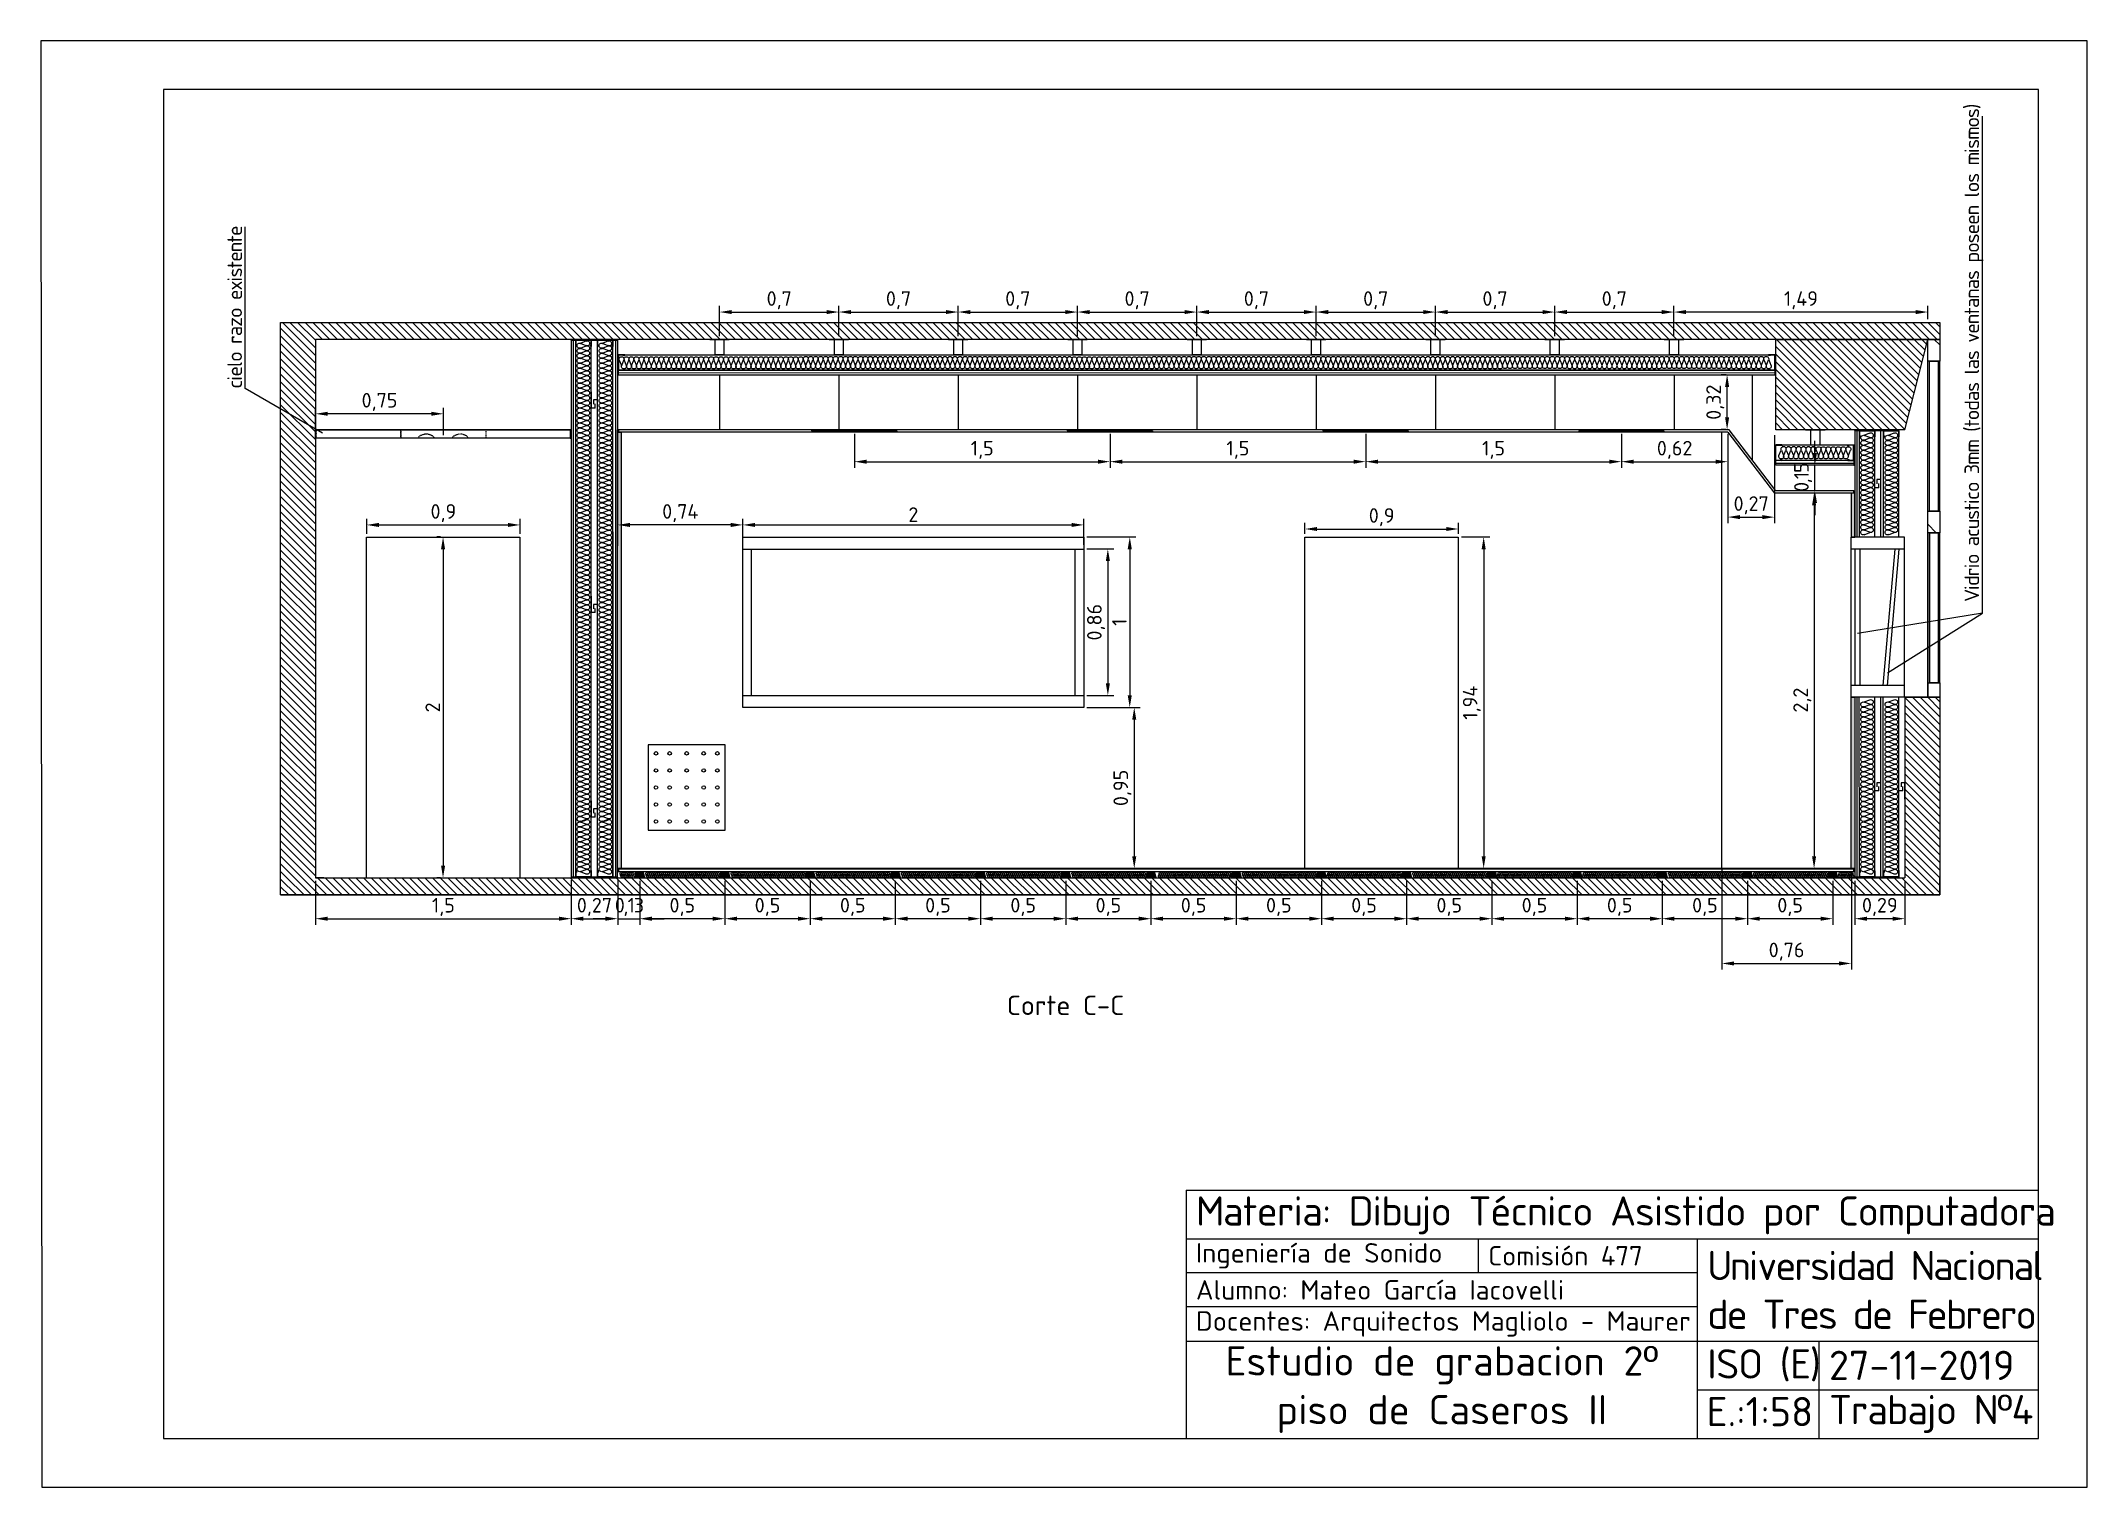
# Paper-space layout 'Presentación4' of a CAD drawing. Header units: millimetres. Extents: x 0 to 420, y 0 to 297.
# The model-space entities are those that its viewports show. They can reach past a viewport. Long polylines and large blocks are cut down to what shows.
import ezdxf

# ---------------------------------------------------------------- set-up
doc = ezdxf.new("R2010")
doc.units = ezdxf.units.MM
doc.linetypes.add('C', pattern=[0.4, 0.25, -0.15])
doc.linetypes.add('LÍNEAS_OCULTAS', pattern=[9.525, 6.35, -3.175])
for name, color, linetype in [('Aberturas', 5, 'Continuous'), ('Cielo-razo', 2, 'Continuous'), ('Cotas', 1, 'Continuous'), ('durlok', 3, 'Continuous'), ('Formato', 7, 'Continuous'), ('lana de vidrio', 2, 'Continuous'), ('layout', 3, 'C'), ('Muros', 7, 'Continuous'), ('PERFILES', 2, 'Continuous'), ('Relleno', 9, 'Continuous'), ('texto', 7, 'Continuous')]:
    doc.layers.add(name, color=color, linetype=linetype)
doc.layers.get('layout').off()
doc.styles.add('ISOCPEUR', font='isocpeur.ttf', dxfattribs={"height": 3})
doc.dimstyles.new('Ctas4real', dxfattribs={"dimtxt": 3, "dimasz": 2.5, "dimexe": 1.25, "dimexo": 0.625, "dimtad": 1, "dimtxsty": 'ISOCPEUR', "dimcen": 2.5, "dimadec": 0, "dimazin": 0, "dimtfac": 1, "dimtmove": 0, "dimatfit": 3, "dimfxl": 1, "dimarcsym": 0})
pattern_1 = [(45, (-57.19178, 12.79231), (-0.1122532, 0.1122532), [])]

psp = doc.layouts.new('Presentación4')

# ---------------------------------------------------------------- texts
at = {"layer": 'texto', "char_height": 3, "attachment_point": 1, "rotation": 90, "style": 'ISOCPEUR'}
for s, width, heights, insert in [('\\pt0;{\\T0.9;Vidrio acustico 3mm (todas las ventanas poseen los mismos)}', 125.89919, [3.032], (394.828, 181.782)), ('{\\T0.9;cielo razo existente}', 49.21427, [0], (38.108, 225.607))]:
    psp.add_mtext_dynamic_manual_height_columns(s, width=width, gutter_width=15, heights=heights, dxfattribs=dict(at, insert=insert))
at = {"layer": 'texto', "style": 'ISOCPEUR'}
for s, width, heights, insert, char_height, attachment_point in [('Corte C-C', 60, [0], (198.156, 98.94), 4, 4), ('{\\T0.95;Materia: Dibujo Técnico Asistido por Computadora}', 184.42087, [10.807], (237.001, 55.8), 6, 4), ('Ingeniería de Sonido', 60, [0], (237.001, 47.5), 4, 4), ('Comisión 477', 45, [0], (297.001, 47.5), 4, 4), ('{\\T0.9;Universidad Nacional de Tres de Febrero}', 71.15945, [19.742], (342.001, 40.5), 6, 4), ('Alumno: Mateo García Iacovelli', 105, [0], (237.001, 40.5), 4, 4), ('Docentes: Arquitectos Magliolo - Maurer', 105, [0], (237.001, 33.5), 4, 4), ('Estudio de grabacion 2º piso de Caseros II', 105, [0], (287.501, 20), 6, 5), ('{\\T0.95;ISO (E)}', 25, [0], (342.001, 25), 6, 4), ('27-11-2019', 45, [0], (367.001, 25), 6, 4), ('E.:1:58', 25, [0], (341.867, 15.5), 6, 4), ('{\\T0.95;Trabajo Nº4}', 45, [0], (367.001, 15), 6, 4)]:
    psp.add_mtext_dynamic_manual_height_columns(s, width=width, gutter_width=10.214, heights=heights, dxfattribs=dict(at, insert=insert, char_height=char_height, attachment_point=attachment_point))

msp = doc.modelspace()

# ---------------------------------------------------------------- blocks, each defined once
blk = doc.blocks.new('*D74')
at = {"layer": 'Cotas', "color": 0, "lineweight": -2, "transparency": 16777216}
for p, q in [((56.21, 124.5), (56.21, 115.48)), ((108.71, 124.5), (108.71, 115.48)), ((58.71, 116.73), (106.21, 116.73))]:
    blk.add_line(p, q, dxfattribs=at)
at = {"layer": 'Cotas', "color": 0, "transparency": 16777216}
for points in [[(58.71, 117.15), (58.71, 116.31), (56.21, 116.73)], [(106.21, 117.15), (106.21, 116.31), (108.71, 116.73)]]:
    blk.add_solid(points, dxfattribs=at)
at = {"layer": 'Defpoints', "color": 0, "transparency": 16777216}
for p in [(56.21, 125.12), (108.71, 125.12), (108.71, 116.73)]:
    blk.add_point(p, dxfattribs=at)
at = {"layer": 'Cotas', "color": 0, "transparency": 16777216, "insert": (82.46, 119.15), "char_height": 3, "attachment_point": 5, "style": 'ISOCPEUR'}
blk.add_mtext('1,5', dxfattribs=at)
blk = doc.blocks.new('*D75')
at = {"layer": 'Cotas', "color": 0, "lineweight": -2, "transparency": 16777216}
for p, q in [((108.71, 124.67), (108.71, 115.48)), ((118.25, 124.67), (118.25, 115.48)), ((111.21, 116.73), (115.75, 116.73))]:
    blk.add_line(p, q, dxfattribs=at)
at = {"layer": 'Cotas', "color": 0, "transparency": 16777216}
for points in [[(111.21, 117.15), (111.21, 116.31), (108.71, 116.73)], [(115.75, 117.15), (115.75, 116.31), (118.25, 116.73)]]:
    blk.add_solid(points, dxfattribs=at)
at = {"layer": 'Defpoints', "color": 0, "transparency": 16777216}
for p in [(108.71, 125.3), (118.25, 125.3), (118.25, 116.73)]:
    blk.add_point(p, dxfattribs=at)
at = {"layer": 'Cotas', "color": 0, "transparency": 16777216, "insert": (113.48, 119.15), "char_height": 3, "attachment_point": 5, "style": 'ISOCPEUR'}
blk.add_mtext('0,27', dxfattribs=at)
blk = doc.blocks.new('*D76')
at = {"layer": 'Cotas', "color": 0, "lineweight": -2, "transparency": 16777216}
for p, q in [((122.77, 124.5), (122.77, 115.48)), ((140.27, 124.5), (140.27, 115.48)), ((137.77, 116.73), (125.27, 116.73))]:
    blk.add_line(p, q, dxfattribs=at)
at = {"layer": 'Cotas', "color": 0, "transparency": 16777216}
for points in [[(125.27, 117.15), (125.27, 116.31), (122.77, 116.73)], [(137.77, 117.15), (137.77, 116.31), (140.27, 116.73)]]:
    blk.add_solid(points, dxfattribs=at)
at = {"layer": 'Defpoints', "color": 0, "transparency": 16777216}
for p in [(122.77, 125.12), (140.27, 125.12), (122.77, 116.73)]:
    blk.add_point(p, dxfattribs=at)
at = {"layer": 'Cotas', "color": 0, "transparency": 16777216, "insert": (131.52, 119.15), "char_height": 3, "attachment_point": 5, "style": 'ISOCPEUR'}
blk.add_mtext('0,5', dxfattribs=at)
blk = doc.blocks.new('*D77')
at = {"layer": 'Cotas', "color": 0, "lineweight": -2, "transparency": 16777216}
for p, q in [((140.27, 124.5), (140.27, 115.48)), ((157.77, 124.5), (157.77, 115.48)), ((155.27, 116.73), (142.77, 116.73))]:
    blk.add_line(p, q, dxfattribs=at)
at = {"layer": 'Cotas', "color": 0, "transparency": 16777216}
for points in [[(142.77, 117.15), (142.77, 116.31), (140.27, 116.73)], [(155.27, 117.15), (155.27, 116.31), (157.77, 116.73)]]:
    blk.add_solid(points, dxfattribs=at)
at = {"layer": 'Defpoints', "color": 0, "transparency": 16777216}
for p in [(140.27, 125.12), (157.77, 125.12), (140.27, 116.73)]:
    blk.add_point(p, dxfattribs=at)
at = {"layer": 'Cotas', "color": 0, "transparency": 16777216, "insert": (149.02, 119.15), "char_height": 3, "attachment_point": 5, "style": 'ISOCPEUR'}
blk.add_mtext('0,5', dxfattribs=at)
blk = doc.blocks.new('*D78')
at = {"layer": 'Cotas', "color": 0, "lineweight": -2, "transparency": 16777216}
for p, q in [((157.77, 124.5), (157.77, 115.48)), ((175.27, 124.5), (175.27, 115.48)), ((172.77, 116.73), (160.27, 116.73))]:
    blk.add_line(p, q, dxfattribs=at)
at = {"layer": 'Cotas', "color": 0, "transparency": 16777216}
for points in [[(160.27, 117.15), (160.27, 116.31), (157.77, 116.73)], [(172.77, 117.15), (172.77, 116.31), (175.27, 116.73)]]:
    blk.add_solid(points, dxfattribs=at)
at = {"layer": 'Defpoints', "color": 0, "transparency": 16777216}
for p in [(157.77, 125.12), (175.27, 125.12), (157.77, 116.73)]:
    blk.add_point(p, dxfattribs=at)
at = {"layer": 'Cotas', "color": 0, "transparency": 16777216, "insert": (166.52, 119.15), "char_height": 3, "attachment_point": 5, "style": 'ISOCPEUR'}
blk.add_mtext('0,5', dxfattribs=at)
blk = doc.blocks.new('*D79')
at = {"layer": 'Cotas', "color": 0, "lineweight": -2, "transparency": 16777216}
for p, q in [((175.27, 124.5), (175.27, 115.48)), ((192.77, 124.5), (192.77, 115.48)), ((190.27, 116.73), (177.77, 116.73))]:
    blk.add_line(p, q, dxfattribs=at)
at = {"layer": 'Cotas', "color": 0, "transparency": 16777216}
for points in [[(177.77, 117.15), (177.77, 116.31), (175.27, 116.73)], [(190.27, 117.15), (190.27, 116.31), (192.77, 116.73)]]:
    blk.add_solid(points, dxfattribs=at)
at = {"layer": 'Defpoints', "color": 0, "transparency": 16777216}
for p in [(175.27, 125.12), (192.77, 125.12), (175.27, 116.73)]:
    blk.add_point(p, dxfattribs=at)
at = {"layer": 'Cotas', "color": 0, "transparency": 16777216, "insert": (184.02, 119.15), "char_height": 3, "attachment_point": 5, "style": 'ISOCPEUR'}
blk.add_mtext('0,5', dxfattribs=at)
blk = doc.blocks.new('*D80')
at = {"layer": 'Cotas', "color": 0, "lineweight": -2, "transparency": 16777216}
for p, q in [((192.77, 124.5), (192.77, 115.48)), ((210.27, 124.5), (210.27, 115.48)), ((207.77, 116.73), (195.27, 116.73))]:
    blk.add_line(p, q, dxfattribs=at)
at = {"layer": 'Cotas', "color": 0, "transparency": 16777216}
for points in [[(195.27, 117.15), (195.27, 116.31), (192.77, 116.73)], [(207.77, 117.15), (207.77, 116.31), (210.27, 116.73)]]:
    blk.add_solid(points, dxfattribs=at)
at = {"layer": 'Defpoints', "color": 0, "transparency": 16777216}
for p in [(192.77, 125.12), (210.27, 125.12), (192.77, 116.73)]:
    blk.add_point(p, dxfattribs=at)
at = {"layer": 'Cotas', "color": 0, "transparency": 16777216, "insert": (201.52, 119.15), "char_height": 3, "attachment_point": 5, "style": 'ISOCPEUR'}
blk.add_mtext('0,5', dxfattribs=at)
blk = doc.blocks.new('*D81')
at = {"layer": 'Cotas', "color": 0, "lineweight": -2, "transparency": 16777216}
for p, q in [((210.27, 124.5), (210.27, 115.48)), ((227.77, 124.5), (227.77, 115.48)), ((225.27, 116.73), (212.77, 116.73))]:
    blk.add_line(p, q, dxfattribs=at)
at = {"layer": 'Cotas', "color": 0, "transparency": 16777216}
for points in [[(212.77, 117.15), (212.77, 116.31), (210.27, 116.73)], [(225.27, 117.15), (225.27, 116.31), (227.77, 116.73)]]:
    blk.add_solid(points, dxfattribs=at)
at = {"layer": 'Defpoints', "color": 0, "transparency": 16777216}
for p in [(210.27, 125.12), (227.77, 125.12), (210.27, 116.73)]:
    blk.add_point(p, dxfattribs=at)
at = {"layer": 'Cotas', "color": 0, "transparency": 16777216, "insert": (219.02, 119.15), "char_height": 3, "attachment_point": 5, "style": 'ISOCPEUR'}
blk.add_mtext('0,5', dxfattribs=at)
blk = doc.blocks.new('*D82')
at = {"layer": 'Cotas', "color": 0, "lineweight": -2, "transparency": 16777216}
for p, q in [((227.77, 124.5), (227.77, 115.48)), ((245.27, 124.5), (245.27, 115.48)), ((242.77, 116.73), (230.27, 116.73))]:
    blk.add_line(p, q, dxfattribs=at)
at = {"layer": 'Cotas', "color": 0, "transparency": 16777216}
for points in [[(230.27, 117.15), (230.27, 116.31), (227.77, 116.73)], [(242.77, 117.15), (242.77, 116.31), (245.27, 116.73)]]:
    blk.add_solid(points, dxfattribs=at)
at = {"layer": 'Defpoints', "color": 0, "transparency": 16777216}
for p in [(227.77, 125.12), (245.27, 125.12), (227.77, 116.73)]:
    blk.add_point(p, dxfattribs=at)
at = {"layer": 'Cotas', "color": 0, "transparency": 16777216, "insert": (236.52, 119.15), "char_height": 3, "attachment_point": 5, "style": 'ISOCPEUR'}
blk.add_mtext('0,5', dxfattribs=at)
blk = doc.blocks.new('*D83')
at = {"layer": 'Cotas', "color": 0, "lineweight": -2, "transparency": 16777216}
for p, q in [((245.27, 124.5), (245.27, 115.48)), ((262.77, 124.5), (262.77, 115.48)), ((260.27, 116.73), (247.77, 116.73))]:
    blk.add_line(p, q, dxfattribs=at)
at = {"layer": 'Cotas', "color": 0, "transparency": 16777216}
for points in [[(247.77, 117.15), (247.77, 116.31), (245.27, 116.73)], [(260.27, 117.15), (260.27, 116.31), (262.77, 116.73)]]:
    blk.add_solid(points, dxfattribs=at)
at = {"layer": 'Defpoints', "color": 0, "transparency": 16777216}
for p in [(245.27, 125.12), (262.77, 125.12), (245.27, 116.73)]:
    blk.add_point(p, dxfattribs=at)
at = {"layer": 'Cotas', "color": 0, "transparency": 16777216, "insert": (254.02, 119.15), "char_height": 3, "attachment_point": 5, "style": 'ISOCPEUR'}
blk.add_mtext('0,5', dxfattribs=at)
blk = doc.blocks.new('*D84')
at = {"layer": 'Cotas', "color": 0, "lineweight": -2, "transparency": 16777216}
for p, q in [((262.77, 124.5), (262.77, 115.48)), ((280.27, 124.5), (280.27, 115.48)), ((277.77, 116.73), (265.27, 116.73))]:
    blk.add_line(p, q, dxfattribs=at)
at = {"layer": 'Cotas', "color": 0, "transparency": 16777216}
for points in [[(265.27, 117.15), (265.27, 116.31), (262.77, 116.73)], [(277.77, 117.15), (277.77, 116.31), (280.27, 116.73)]]:
    blk.add_solid(points, dxfattribs=at)
at = {"layer": 'Defpoints', "color": 0, "transparency": 16777216}
for p in [(262.77, 125.12), (280.27, 125.12), (262.77, 116.73)]:
    blk.add_point(p, dxfattribs=at)
at = {"layer": 'Cotas', "color": 0, "transparency": 16777216, "insert": (271.52, 119.15), "char_height": 3, "attachment_point": 5, "style": 'ISOCPEUR'}
blk.add_mtext('0,5', dxfattribs=at)
blk = doc.blocks.new('*D85')
at = {"layer": 'Cotas', "color": 0, "lineweight": -2, "transparency": 16777216}
for p, q in [((280.27, 124.5), (280.27, 115.48)), ((297.77, 124.5), (297.77, 115.48)), ((295.27, 116.73), (282.77, 116.73))]:
    blk.add_line(p, q, dxfattribs=at)
at = {"layer": 'Cotas', "color": 0, "transparency": 16777216}
for points in [[(282.77, 117.15), (282.77, 116.31), (280.27, 116.73)], [(295.27, 117.15), (295.27, 116.31), (297.77, 116.73)]]:
    blk.add_solid(points, dxfattribs=at)
at = {"layer": 'Defpoints', "color": 0, "transparency": 16777216}
for p in [(280.27, 125.12), (297.77, 125.12), (280.27, 116.73)]:
    blk.add_point(p, dxfattribs=at)
at = {"layer": 'Cotas', "color": 0, "transparency": 16777216, "insert": (289.02, 119.15), "char_height": 3, "attachment_point": 5, "style": 'ISOCPEUR'}
blk.add_mtext('0,5', dxfattribs=at)
blk = doc.blocks.new('*D86')
at = {"layer": 'Cotas', "color": 0, "lineweight": -2, "transparency": 16777216}
for p, q in [((297.77, 124.5), (297.77, 115.48)), ((315.27, 124.5), (315.27, 115.48)), ((312.77, 116.73), (300.27, 116.73))]:
    blk.add_line(p, q, dxfattribs=at)
at = {"layer": 'Cotas', "color": 0, "transparency": 16777216}
for points in [[(300.27, 117.15), (300.27, 116.31), (297.77, 116.73)], [(312.77, 117.15), (312.77, 116.31), (315.27, 116.73)]]:
    blk.add_solid(points, dxfattribs=at)
at = {"layer": 'Defpoints', "color": 0, "transparency": 16777216}
for p in [(297.77, 125.12), (315.27, 125.12), (297.77, 116.73)]:
    blk.add_point(p, dxfattribs=at)
at = {"layer": 'Cotas', "color": 0, "transparency": 16777216, "insert": (306.52, 119.15), "char_height": 3, "attachment_point": 5, "style": 'ISOCPEUR'}
blk.add_mtext('0,5', dxfattribs=at)
blk = doc.blocks.new('*D87')
at = {"layer": 'Cotas', "color": 0, "lineweight": -2, "transparency": 16777216}
for p, q in [((315.27, 124.5), (315.27, 115.48)), ((332.77, 124.5), (332.77, 115.48)), ((330.27, 116.73), (317.77, 116.73))]:
    blk.add_line(p, q, dxfattribs=at)
at = {"layer": 'Cotas', "color": 0, "transparency": 16777216}
for points in [[(317.77, 117.15), (317.77, 116.31), (315.27, 116.73)], [(330.27, 117.15), (330.27, 116.31), (332.77, 116.73)]]:
    blk.add_solid(points, dxfattribs=at)
at = {"layer": 'Defpoints', "color": 0, "transparency": 16777216}
for p in [(315.27, 125.12), (332.77, 125.12), (315.27, 116.73)]:
    blk.add_point(p, dxfattribs=at)
at = {"layer": 'Cotas', "color": 0, "transparency": 16777216, "insert": (324.02, 119.15), "char_height": 3, "attachment_point": 5, "style": 'ISOCPEUR'}
blk.add_mtext('0,5', dxfattribs=at)
blk = doc.blocks.new('*D88')
at = {"layer": 'Cotas', "color": 0, "lineweight": -2, "transparency": 16777216}
for p, q in [((332.77, 124.5), (332.77, 115.48)), ((350.27, 124.5), (350.27, 115.48)), ((347.77, 116.73), (335.27, 116.73))]:
    blk.add_line(p, q, dxfattribs=at)
at = {"layer": 'Cotas', "color": 0, "transparency": 16777216}
for points in [[(335.27, 117.15), (335.27, 116.31), (332.77, 116.73)], [(347.77, 117.15), (347.77, 116.31), (350.27, 116.73)]]:
    blk.add_solid(points, dxfattribs=at)
at = {"layer": 'Defpoints', "color": 0, "transparency": 16777216}
for p in [(332.77, 125.12), (350.27, 125.12), (332.77, 116.73)]:
    blk.add_point(p, dxfattribs=at)
at = {"layer": 'Cotas', "color": 0, "transparency": 16777216, "insert": (341.52, 119.15), "char_height": 3, "attachment_point": 5, "style": 'ISOCPEUR'}
blk.add_mtext('0,5', dxfattribs=at)
blk = doc.blocks.new('*D89')
at = {"layer": 'Cotas', "color": 0, "lineweight": -2, "transparency": 16777216}
for p, q in [((350.27, 124.5), (350.27, 115.48)), ((367.77, 124.5), (367.77, 115.48)), ((365.27, 116.73), (352.77, 116.73))]:
    blk.add_line(p, q, dxfattribs=at)
at = {"layer": 'Cotas', "color": 0, "transparency": 16777216}
for points in [[(352.77, 117.15), (352.77, 116.31), (350.27, 116.73)], [(365.27, 117.15), (365.27, 116.31), (367.77, 116.73)]]:
    blk.add_solid(points, dxfattribs=at)
at = {"layer": 'Defpoints', "color": 0, "transparency": 16777216}
for p in [(350.27, 125.12), (367.77, 125.12), (350.27, 116.73)]:
    blk.add_point(p, dxfattribs=at)
at = {"layer": 'Cotas', "color": 0, "transparency": 16777216, "insert": (359.02, 119.15), "char_height": 3, "attachment_point": 5, "style": 'ISOCPEUR'}
blk.add_mtext('0,5', dxfattribs=at)
blk = doc.blocks.new('*D90')
at = {"layer": 'Cotas', "color": 0, "lineweight": -2, "transparency": 16777216}
for p, q in [((118.25, 124.5), (118.25, 115.48)), ((122.77, 124.5), (122.77, 115.48)), ((115.75, 116.73), (113.25, 116.73)), ((118.25, 116.73), (122.77, 116.73)), ((125.27, 116.73), (127.77, 116.73))]:
    blk.add_line(p, q, dxfattribs=at)
at = {"layer": 'Cotas', "color": 0, "transparency": 16777216}
for points in [[(115.75, 117.15), (115.75, 116.31), (118.25, 116.73)], [(125.27, 117.15), (125.27, 116.31), (122.77, 116.73)]]:
    blk.add_solid(points, dxfattribs=at)
at = {"layer": 'Defpoints', "color": 0, "transparency": 16777216}
for p in [(118.25, 125.12), (122.77, 125.12), (122.77, 116.73)]:
    blk.add_point(p, dxfattribs=at)
at = {"layer": 'Cotas', "color": 0, "transparency": 16777216, "insert": (120.51, 119.15), "char_height": 3, "attachment_point": 5, "style": 'ISOCPEUR'}
blk.add_mtext('{\\T0.75;0,13}', dxfattribs=at)
blk = doc.blocks.new('*D91')
at = {"layer": 'Cotas', "color": 0, "lineweight": -2, "transparency": 16777216}
for p, q in [((372.29, 124.5), (372.29, 115.48)), ((382.59, 124.5), (382.59, 115.48)), ((380.09, 116.73), (374.79, 116.73))]:
    blk.add_line(p, q, dxfattribs=at)
at = {"layer": 'Cotas', "color": 0, "transparency": 16777216}
for points in [[(374.79, 117.15), (374.79, 116.31), (372.29, 116.73)], [(380.09, 117.15), (380.09, 116.31), (382.59, 116.73)]]:
    blk.add_solid(points, dxfattribs=at)
at = {"layer": 'Defpoints', "color": 0, "transparency": 16777216}
for p in [(372.29, 125.12), (382.59, 125.12), (372.29, 116.73)]:
    blk.add_point(p, dxfattribs=at)
at = {"layer": 'Cotas', "color": 0, "transparency": 16777216, "insert": (377.44, 119.15), "char_height": 3, "attachment_point": 5, "style": 'ISOCPEUR'}
blk.add_mtext('0,29', dxfattribs=at)
blk = doc.blocks.new('*D92')
at = {"layer": 'Cotas', "color": 0, "lineweight": -2, "transparency": 16777216}
for p, q in [((291.51, 195.12), (297.34, 195.12)), ((296.09, 192.62), (296.09, 129.55)), ((291.51, 127.05), (297.34, 127.05))]:
    blk.add_line(p, q, dxfattribs=at)
at = {"layer": 'Cotas', "color": 0, "transparency": 16777216}
for points in [[(295.67, 192.62), (296.5, 192.62), (296.09, 195.12)], [(295.67, 129.55), (296.5, 129.55), (296.09, 127.05)]]:
    blk.add_solid(points, dxfattribs=at)
at = {"layer": 'Defpoints', "color": 0, "transparency": 16777216}
for p in [(290.89, 195.12), (290.89, 127.05), (296.09, 127.05)]:
    blk.add_point(p, dxfattribs=at)
at = {"layer": 'Cotas', "color": 0, "transparency": 16777216, "insert": (293.66, 161.09), "char_height": 3, "attachment_point": 5, "rotation": 90, "style": 'ISOCPEUR'}
blk.add_mtext('1,94', dxfattribs=at)
blk = doc.blocks.new('*D93')
at = {"layer": 'Cotas', "color": 0, "lineweight": -2, "transparency": 16777216}
for p, q in [((259.39, 195.75), (259.39, 198.01)), ((290.89, 195.75), (290.89, 198.01)), ((261.89, 196.76), (288.39, 196.76))]:
    blk.add_line(p, q, dxfattribs=at)
at = {"layer": 'Cotas', "color": 0, "transparency": 16777216}
for points in [[(261.89, 197.18), (261.89, 196.35), (259.39, 196.76)], [(288.39, 197.18), (288.39, 196.35), (290.89, 196.76)]]:
    blk.add_solid(points, dxfattribs=at)
at = {"layer": 'Defpoints', "color": 0, "transparency": 16777216}
for p in [(259.39, 195.12), (290.89, 196.76), (290.89, 195.12)]:
    blk.add_point(p, dxfattribs=at)
at = {"layer": 'Cotas', "color": 0, "transparency": 16777216, "insert": (275.14, 199.19), "char_height": 3, "attachment_point": 5, "style": 'ISOCPEUR'}
blk.add_mtext('0,9', dxfattribs=at)
blk = doc.blocks.new('*D94')
at = {"layer": 'Cotas', "color": 0, "lineweight": -2, "transparency": 16777216}
for p, q in [((214.6, 195.12), (224.66, 195.12)), ((223.41, 192.62), (223.41, 162.62)), ((214.6, 160.12), (224.66, 160.12))]:
    blk.add_line(p, q, dxfattribs=at)
at = {"layer": 'Cotas', "color": 0, "transparency": 16777216}
for points in [[(222.99, 192.62), (223.83, 192.62), (223.41, 195.12)], [(222.99, 162.62), (223.83, 162.62), (223.41, 160.12)]]:
    blk.add_solid(points, dxfattribs=at)
at = {"layer": 'Defpoints', "color": 0, "transparency": 16777216}
for p in [(213.97, 195.12), (213.97, 160.12), (223.41, 160.12)]:
    blk.add_point(p, dxfattribs=at)
at = {"layer": 'Cotas', "color": 0, "transparency": 16777216, "insert": (221.28, 177.62), "char_height": 3, "attachment_point": 5, "rotation": 90, "style": 'ISOCPEUR'}
blk.add_mtext('1', dxfattribs=at)
blk = doc.blocks.new('*D95')
at = {"layer": 'Cotas', "color": 0, "lineweight": -2, "transparency": 16777216}
for p, q in [((214.6, 192.67), (220.16, 192.67)), ((218.91, 190.17), (218.91, 165.07)), ((214.6, 162.57), (220.16, 162.57))]:
    blk.add_line(p, q, dxfattribs=at)
at = {"layer": 'Cotas', "color": 0, "transparency": 16777216}
for points in [[(218.5, 190.17), (219.33, 190.17), (218.91, 192.67)], [(218.5, 165.07), (219.33, 165.07), (218.91, 162.57)]]:
    blk.add_solid(points, dxfattribs=at)
at = {"layer": 'Defpoints', "color": 0, "transparency": 16777216}
for p in [(213.97, 192.67), (213.97, 162.57), (218.91, 162.57)]:
    blk.add_point(p, dxfattribs=at)
at = {"layer": 'Cotas', "color": 0, "transparency": 16777216, "insert": (216.49, 177.62), "char_height": 3, "attachment_point": 5, "rotation": 90, "style": 'ISOCPEUR'}
blk.add_mtext('0,86', dxfattribs=at)
blk = doc.blocks.new('*D96')
at = {"layer": 'Cotas', "color": 0, "lineweight": -2, "transparency": 16777216}
for p, q in [((363.36, 204.11), (362.69, 204.11)), ((363.94, 201.61), (363.94, 129.55)), ((363.36, 127.05), (362.69, 127.05))]:
    blk.add_line(p, q, dxfattribs=at)
at = {"layer": 'Cotas', "color": 0, "transparency": 16777216}
for points in [[(363.52, 201.61), (364.36, 201.61), (363.94, 204.11)], [(363.52, 129.55), (364.36, 129.55), (363.94, 127.05)]]:
    blk.add_solid(points, dxfattribs=at)
at = {"layer": 'Defpoints', "color": 0, "transparency": 16777216}
for p in [(363.98, 204.11), (363.94, 127.05), (363.98, 127.05)]:
    blk.add_point(p, dxfattribs=at)
at = {"layer": 'Cotas', "color": 0, "transparency": 16777216, "insert": (361.52, 161.62), "char_height": 3, "attachment_point": 5, "rotation": 90, "style": 'ISOCPEUR'}
blk.add_mtext('2,2', dxfattribs=at)
blk = doc.blocks.new('*D98')
at = {"layer": 'Cotas', "color": 0, "lineweight": -2, "transparency": 16777216}
for p, q in [((310.67, 236.35), (310.67, 242.57)), ((313.17, 241.32), (332.67, 241.32)), ((335.17, 236.35), (335.17, 242.57))]:
    blk.add_line(p, q, dxfattribs=at)
at = {"layer": 'Cotas', "color": 0, "transparency": 16777216}
for points in [[(313.17, 241.73), (313.17, 240.9), (310.67, 241.32)], [(332.67, 241.73), (332.67, 240.9), (335.17, 241.32)]]:
    blk.add_solid(points, dxfattribs=at)
at = {"layer": 'Defpoints', "color": 0, "transparency": 16777216}
for p in [(335.17, 241.32), (310.67, 235.72), (335.17, 235.72)]:
    blk.add_point(p, dxfattribs=at)
at = {"layer": 'Cotas', "color": 0, "transparency": 16777216, "insert": (322.92, 243.74), "char_height": 3, "attachment_point": 5, "style": 'ISOCPEUR'}
blk.add_mtext('0,7', dxfattribs=at)
blk = doc.blocks.new('*D99')
at = {"layer": 'Cotas', "color": 0, "lineweight": -2, "transparency": 16777216}
for p, q in [((286.17, 236.35), (286.17, 242.57)), ((288.67, 241.32), (308.17, 241.32)), ((310.67, 236.35), (310.67, 242.57))]:
    blk.add_line(p, q, dxfattribs=at)
at = {"layer": 'Cotas', "color": 0, "transparency": 16777216}
for points in [[(288.67, 241.73), (288.67, 240.9), (286.17, 241.32)], [(308.17, 241.73), (308.17, 240.9), (310.67, 241.32)]]:
    blk.add_solid(points, dxfattribs=at)
at = {"layer": 'Defpoints', "color": 0, "transparency": 16777216}
for p in [(310.67, 241.32), (286.17, 235.72), (310.67, 235.72)]:
    blk.add_point(p, dxfattribs=at)
at = {"layer": 'Cotas', "color": 0, "transparency": 16777216, "insert": (298.42, 243.74), "char_height": 3, "attachment_point": 5, "style": 'ISOCPEUR'}
blk.add_mtext('0,7', dxfattribs=at)
blk = doc.blocks.new('*D100')
at = {"layer": 'Cotas', "color": 0, "lineweight": -2, "transparency": 16777216}
for p, q in [((261.67, 236.35), (261.67, 242.57)), ((264.17, 241.32), (283.67, 241.32)), ((286.17, 236.35), (286.17, 242.57))]:
    blk.add_line(p, q, dxfattribs=at)
at = {"layer": 'Cotas', "color": 0, "transparency": 16777216}
for points in [[(264.17, 241.73), (264.17, 240.9), (261.67, 241.32)], [(283.67, 241.73), (283.67, 240.9), (286.17, 241.32)]]:
    blk.add_solid(points, dxfattribs=at)
at = {"layer": 'Defpoints', "color": 0, "transparency": 16777216}
for p in [(286.17, 241.32), (261.67, 235.72), (286.17, 235.72)]:
    blk.add_point(p, dxfattribs=at)
at = {"layer": 'Cotas', "color": 0, "transparency": 16777216, "insert": (273.92, 243.74), "char_height": 3, "attachment_point": 5, "style": 'ISOCPEUR'}
blk.add_mtext('0,7', dxfattribs=at)
blk = doc.blocks.new('*D101')
at = {"layer": 'Cotas', "color": 0, "lineweight": -2, "transparency": 16777216}
for p, q in [((237.17, 236.35), (237.17, 242.57)), ((239.67, 241.32), (259.17, 241.32)), ((261.67, 236.35), (261.67, 242.57))]:
    blk.add_line(p, q, dxfattribs=at)
at = {"layer": 'Cotas', "color": 0, "transparency": 16777216}
for points in [[(239.67, 241.73), (239.67, 240.9), (237.17, 241.32)], [(259.17, 241.73), (259.17, 240.9), (261.67, 241.32)]]:
    blk.add_solid(points, dxfattribs=at)
at = {"layer": 'Defpoints', "color": 0, "transparency": 16777216}
for p in [(261.67, 241.32), (237.17, 235.72), (261.67, 235.72)]:
    blk.add_point(p, dxfattribs=at)
at = {"layer": 'Cotas', "color": 0, "transparency": 16777216, "insert": (249.42, 243.74), "char_height": 3, "attachment_point": 5, "style": 'ISOCPEUR'}
blk.add_mtext('0,7', dxfattribs=at)
blk = doc.blocks.new('*D102')
at = {"layer": 'Cotas', "color": 0, "lineweight": -2, "transparency": 16777216}
for p, q in [((212.67, 236.35), (212.67, 242.57)), ((215.17, 241.32), (234.67, 241.32)), ((237.17, 236.35), (237.17, 242.57))]:
    blk.add_line(p, q, dxfattribs=at)
at = {"layer": 'Cotas', "color": 0, "transparency": 16777216}
for points in [[(215.17, 241.73), (215.17, 240.9), (212.67, 241.32)], [(234.67, 241.73), (234.67, 240.9), (237.17, 241.32)]]:
    blk.add_solid(points, dxfattribs=at)
at = {"layer": 'Defpoints', "color": 0, "transparency": 16777216}
for p in [(237.17, 241.32), (212.67, 235.72), (237.17, 235.72)]:
    blk.add_point(p, dxfattribs=at)
at = {"layer": 'Cotas', "color": 0, "transparency": 16777216, "insert": (224.92, 243.74), "char_height": 3, "attachment_point": 5, "style": 'ISOCPEUR'}
blk.add_mtext('0,7', dxfattribs=at)
blk = doc.blocks.new('*D103')
at = {"layer": 'Cotas', "color": 0, "lineweight": -2, "transparency": 16777216}
for p, q in [((188.17, 236.35), (188.17, 242.57)), ((190.67, 241.32), (210.17, 241.32)), ((212.67, 236.35), (212.67, 242.57))]:
    blk.add_line(p, q, dxfattribs=at)
at = {"layer": 'Cotas', "color": 0, "transparency": 16777216}
for points in [[(190.67, 241.73), (190.67, 240.9), (188.17, 241.32)], [(210.17, 241.73), (210.17, 240.9), (212.67, 241.32)]]:
    blk.add_solid(points, dxfattribs=at)
at = {"layer": 'Defpoints', "color": 0, "transparency": 16777216}
for p in [(212.67, 241.32), (188.17, 235.72), (212.67, 235.72)]:
    blk.add_point(p, dxfattribs=at)
at = {"layer": 'Cotas', "color": 0, "transparency": 16777216, "insert": (200.42, 243.74), "char_height": 3, "attachment_point": 5, "style": 'ISOCPEUR'}
blk.add_mtext('0,7', dxfattribs=at)
blk = doc.blocks.new('*D104')
at = {"layer": 'Cotas', "color": 0, "lineweight": -2, "transparency": 16777216}
for p, q in [((163.67, 236.35), (163.67, 242.57)), ((166.17, 241.32), (185.67, 241.32)), ((188.17, 236.35), (188.17, 242.57))]:
    blk.add_line(p, q, dxfattribs=at)
at = {"layer": 'Cotas', "color": 0, "transparency": 16777216}
for points in [[(166.17, 241.73), (166.17, 240.9), (163.67, 241.32)], [(185.67, 241.73), (185.67, 240.9), (188.17, 241.32)]]:
    blk.add_solid(points, dxfattribs=at)
at = {"layer": 'Defpoints', "color": 0, "transparency": 16777216}
for p in [(188.17, 241.32), (163.67, 235.72), (188.17, 235.72)]:
    blk.add_point(p, dxfattribs=at)
at = {"layer": 'Cotas', "color": 0, "transparency": 16777216, "insert": (175.92, 243.74), "char_height": 3, "attachment_point": 5, "style": 'ISOCPEUR'}
blk.add_mtext('0,7', dxfattribs=at)
blk = doc.blocks.new('*D105')
at = {"layer": 'Cotas', "color": 0, "lineweight": -2, "transparency": 16777216}
for p, q in [((139.17, 236.35), (139.17, 242.57)), ((141.67, 241.32), (161.17, 241.32)), ((163.67, 236.35), (163.67, 242.57))]:
    blk.add_line(p, q, dxfattribs=at)
at = {"layer": 'Cotas', "color": 0, "transparency": 16777216}
for points in [[(141.67, 241.73), (141.67, 240.9), (139.17, 241.32)], [(161.17, 241.73), (161.17, 240.9), (163.67, 241.32)]]:
    blk.add_solid(points, dxfattribs=at)
at = {"layer": 'Defpoints', "color": 0, "transparency": 16777216}
for p in [(163.67, 241.32), (139.17, 235.72), (163.67, 235.72)]:
    blk.add_point(p, dxfattribs=at)
at = {"layer": 'Cotas', "color": 0, "transparency": 16777216, "insert": (151.42, 243.74), "char_height": 3, "attachment_point": 5, "style": 'ISOCPEUR'}
blk.add_mtext('0,7', dxfattribs=at)
blk = doc.blocks.new('*D106')
at = {"layer": 'Cotas', "color": 0, "lineweight": -2, "transparency": 16777216}
for p, q in [((364.11, 212.38), (364.11, 214.88)), ((363.49, 209.88), (362.86, 209.88)), ((364.11, 204.63), (364.11, 209.88)), ((363.49, 204.63), (362.86, 204.63)), ((364.11, 202.13), (364.11, 199.63))]:
    blk.add_line(p, q, dxfattribs=at)
at = {"layer": 'Cotas', "color": 0, "transparency": 16777216}
for points in [[(363.69, 212.38), (364.53, 212.38), (364.11, 209.88)], [(363.69, 202.13), (364.53, 202.13), (364.11, 204.63)]]:
    blk.add_solid(points, dxfattribs=at)
at = {"layer": 'Defpoints', "color": 0, "transparency": 16777216}
for p in [(364.11, 209.88), (364.11, 209.88), (364.11, 204.63)]:
    blk.add_point(p, dxfattribs=at)
at = {"layer": 'Cotas', "color": 0, "transparency": 16777216, "insert": (361.69, 207.26), "char_height": 3, "attachment_point": 5, "rotation": 90, "style": 'ISOCPEUR'}
blk.add_mtext('{\\T0.85;0,15}', dxfattribs=at)
blk = doc.blocks.new('*D107')
at = {"layer": 'Cotas', "color": 0, "lineweight": -2, "transparency": 16777216}
for p, q in [((345.87, 228.43), (344.83, 228.43)), ((346.08, 219.67), (346.08, 225.93)), ((345.87, 217.17), (344.83, 217.17))]:
    blk.add_line(p, q, dxfattribs=at)
at = {"layer": 'Cotas', "color": 0, "transparency": 16777216}
for points in [[(345.66, 225.93), (346.5, 225.93), (346.08, 228.43)], [(345.66, 219.67), (346.5, 219.67), (346.08, 217.17)]]:
    blk.add_solid(points, dxfattribs=at)
at = {"layer": 'Defpoints', "color": 0, "transparency": 16777216}
for p in [(346.08, 228.43), (346.5, 228.43), (346.5, 217.17)]:
    blk.add_point(p, dxfattribs=at)
at = {"layer": 'Cotas', "color": 0, "transparency": 16777216, "insert": (343.65, 222.8), "char_height": 3, "attachment_point": 5, "rotation": 89.9989, "style": 'ISOCPEUR'}
blk.add_mtext('0,32', dxfattribs=at)
blk = doc.blocks.new('*D108')
at = {"layer": 'Cotas', "color": 0, "lineweight": -2, "transparency": 16777216}
for p, q in [((81.84, 195.12), (81.14, 195.12)), ((82.39, 192.62), (82.39, 127.62)), ((81.84, 125.12), (81.14, 125.12))]:
    blk.add_line(p, q, dxfattribs=at)
at = {"layer": 'Cotas', "color": 0, "transparency": 16777216}
for points in [[(81.98, 192.62), (82.81, 192.62), (82.39, 195.12)], [(81.98, 127.62), (82.81, 127.62), (82.39, 125.12)]]:
    blk.add_solid(points, dxfattribs=at)
at = {"layer": 'Defpoints', "color": 0, "transparency": 16777216}
for p in [(82.46, 195.12), (82.39, 125.12), (82.46, 125.12)]:
    blk.add_point(p, dxfattribs=at)
at = {"layer": 'Cotas', "color": 0, "transparency": 16777216, "insert": (80.27, 160.12), "char_height": 3, "attachment_point": 5, "rotation": 90, "style": 'ISOCPEUR'}
blk.add_mtext('2', dxfattribs=at)
blk = doc.blocks.new('*D109')
at = {"layer": 'Cotas', "color": 0, "lineweight": -2, "transparency": 16777216}
for p, q in [((66.71, 195.75), (66.71, 198.85)), ((69.21, 197.6), (95.71, 197.6)), ((98.21, 195.75), (98.21, 198.85))]:
    blk.add_line(p, q, dxfattribs=at)
at = {"layer": 'Cotas', "color": 0, "transparency": 16777216}
for points in [[(69.21, 198.01), (69.21, 197.18), (66.71, 197.6)], [(95.71, 198.01), (95.71, 197.18), (98.21, 197.6)]]:
    blk.add_solid(points, dxfattribs=at)
at = {"layer": 'Defpoints', "color": 0, "transparency": 16777216}
for p in [(98.21, 197.6), (66.71, 195.12), (98.21, 195.12)]:
    blk.add_point(p, dxfattribs=at)
at = {"layer": 'Cotas', "color": 0, "transparency": 16777216, "insert": (82.46, 200.02), "char_height": 3, "attachment_point": 5, "style": 'ISOCPEUR'}
blk.add_mtext('0,9', dxfattribs=at)
blk = doc.blocks.new('*D110')
at = {"layer": 'Cotas', "color": 0, "lineweight": -2, "transparency": 16777216}
for p, q in [((56.21, 216.05), (56.21, 221.67)), ((79.96, 220.42), (58.71, 220.42)), ((82.46, 216.05), (82.46, 221.67))]:
    blk.add_line(p, q, dxfattribs=at)
at = {"layer": 'Cotas', "color": 0, "transparency": 16777216}
for points in [[(58.71, 220.84), (58.71, 220.01), (56.21, 220.42)], [(79.96, 220.84), (79.96, 220.01), (82.46, 220.42)]]:
    blk.add_solid(points, dxfattribs=at)
at = {"layer": 'Defpoints', "color": 0, "transparency": 16777216}
for p in [(56.21, 220.42), (56.21, 215.42), (82.46, 215.42)]:
    blk.add_point(p, dxfattribs=at)
at = {"layer": 'Cotas', "color": 0, "transparency": 16777216, "insert": (69.34, 222.85), "char_height": 3, "attachment_point": 5, "rotation": 360, "style": 'ISOCPEUR'}
blk.add_mtext('0,75', dxfattribs=at)
blk = doc.blocks.new('*D118')
at = {"layer": 'Cotas', "color": 0, "lineweight": -2, "transparency": 16777216}
for p, q in [((118.25, 193.3), (118.25, 198.85)), ((141.47, 197.6), (120.75, 197.6)), ((143.97, 193.3), (143.97, 198.85))]:
    blk.add_line(p, q, dxfattribs=at)
at = {"layer": 'Cotas', "color": 0, "transparency": 16777216}
for points in [[(120.75, 198.01), (120.75, 197.18), (118.25, 197.6)], [(141.47, 198.01), (141.47, 197.18), (143.97, 197.6)]]:
    blk.add_solid(points, dxfattribs=at)
at = {"layer": 'Defpoints', "color": 0, "transparency": 16777216}
for p in [(118.25, 197.6), (118.25, 192.67), (143.97, 192.67)]:
    blk.add_point(p, dxfattribs=at)
at = {"layer": 'Cotas', "color": 0, "transparency": 16777216, "insert": (131.11, 200.02), "char_height": 3, "attachment_point": 5, "style": 'ISOCPEUR'}
blk.add_mtext('0,74', dxfattribs=at)
blk = doc.blocks.new('*D119')
at = {"layer": 'Cotas', "color": 0, "lineweight": -2, "transparency": 16777216}
for p, q in [((143.97, 193.52), (143.97, 198.85)), ((146.47, 197.6), (211.47, 197.6)), ((213.97, 193.52), (213.97, 198.85))]:
    blk.add_line(p, q, dxfattribs=at)
at = {"layer": 'Cotas', "color": 0, "transparency": 16777216}
for points in [[(146.47, 198.01), (146.47, 197.18), (143.97, 197.6)], [(211.47, 198.01), (211.47, 197.18), (213.97, 197.6)]]:
    blk.add_solid(points, dxfattribs=at)
at = {"layer": 'Defpoints', "color": 0, "transparency": 16777216}
for p in [(213.97, 197.6), (143.97, 192.89), (213.97, 192.89)]:
    blk.add_point(p, dxfattribs=at)
at = {"layer": 'Cotas', "color": 0, "transparency": 16777216, "insert": (178.97, 199.72), "char_height": 3, "attachment_point": 5, "style": 'ISOCPEUR'}
blk.add_mtext('2', dxfattribs=at)
blk = doc.blocks.new('*D120')
at = {"layer": 'Cotas', "color": 0, "lineweight": -2, "transparency": 16777216}
for p, q in [((214.6, 160.12), (225.58, 160.12)), ((224.33, 157.62), (224.33, 129.55)), ((214.6, 127.05), (225.58, 127.05))]:
    blk.add_line(p, q, dxfattribs=at)
at = {"layer": 'Cotas', "color": 0, "transparency": 16777216}
for points in [[(223.92, 157.62), (224.75, 157.62), (224.33, 160.12)], [(223.92, 129.55), (224.75, 129.55), (224.33, 127.05)]]:
    blk.add_solid(points, dxfattribs=at)
at = {"layer": 'Defpoints', "color": 0, "transparency": 16777216}
for p in [(213.97, 160.12), (213.97, 127.05), (224.33, 127.05)]:
    blk.add_point(p, dxfattribs=at)
at = {"layer": 'Cotas', "color": 0, "transparency": 16777216, "insert": (221.91, 143.59), "char_height": 3, "attachment_point": 5, "rotation": 90, "style": 'ISOCPEUR'}
blk.add_mtext('0,95', dxfattribs=at)
blk = doc.blocks.new('*D121')
at = {"layer": 'Cotas', "color": 0, "lineweight": -2, "transparency": 16777216}
for p, q in [((346.23, 216.03), (346.21, 197.96)), ((355.84, 216.02), (355.82, 197.95)), ((348.71, 199.21), (353.32, 199.2))]:
    blk.add_line(p, q, dxfattribs=at)
at = {"layer": 'Cotas', "color": 0, "transparency": 16777216}
for points in [[(348.71, 199.62), (348.71, 198.79), (346.21, 199.21)], [(353.32, 199.62), (353.32, 198.78), (355.82, 199.2)]]:
    blk.add_solid(points, dxfattribs=at)
at = {"layer": 'Defpoints', "color": 0, "transparency": 16777216}
for p in [(346.23, 216.66), (355.84, 216.65), (355.82, 199.2)]:
    blk.add_point(p, dxfattribs=at)
at = {"layer": 'Cotas', "color": 0, "transparency": 16777216, "insert": (351.02, 201.63), "char_height": 3, "attachment_point": 5, "rotation": 359.9322, "style": 'ISOCPEUR'}
blk.add_mtext('0,27', dxfattribs=at)
blk = doc.blocks.new('*D122')
at = {"layer": 'Cotas', "color": 0, "lineweight": -2, "transparency": 16777216}
for p, q in [((324.37, 216.29), (324.37, 209.34)), ((346.23, 216.29), (346.23, 209.34)), ((326.87, 210.59), (343.73, 210.59))]:
    blk.add_line(p, q, dxfattribs=at)
at = {"layer": 'Cotas', "color": 0, "transparency": 16777216}
for points in [[(326.87, 211), (326.87, 210.17), (324.37, 210.59)], [(343.73, 211), (343.73, 210.17), (346.23, 210.59)]]:
    blk.add_solid(points, dxfattribs=at)
at = {"layer": 'Defpoints', "color": 0, "transparency": 16777216}
for p in [(324.37, 216.91), (346.23, 216.91), (346.23, 210.59)]:
    blk.add_point(p, dxfattribs=at)
at = {"layer": 'Cotas', "color": 0, "transparency": 16777216, "insert": (335.3, 213.01), "char_height": 3, "attachment_point": 5, "style": 'ISOCPEUR'}
blk.add_mtext('0,62', dxfattribs=at)
blk = doc.blocks.new('*D123')
at = {"layer": 'Cotas', "color": 0, "lineweight": -2, "transparency": 16777216}
for p, q in [((271.87, 216.29), (271.87, 209.34)), ((324.37, 216.29), (324.37, 209.34)), ((274.37, 210.59), (321.87, 210.59))]:
    blk.add_line(p, q, dxfattribs=at)
at = {"layer": 'Cotas', "color": 0, "transparency": 16777216}
for points in [[(274.37, 211), (274.37, 210.17), (271.87, 210.59)], [(321.87, 211), (321.87, 210.17), (324.37, 210.59)]]:
    blk.add_solid(points, dxfattribs=at)
at = {"layer": 'Defpoints', "color": 0, "transparency": 16777216}
for p in [(271.87, 216.91), (324.37, 216.91), (324.37, 210.59)]:
    blk.add_point(p, dxfattribs=at)
at = {"layer": 'Cotas', "color": 0, "transparency": 16777216, "insert": (298.12, 213.01), "char_height": 3, "attachment_point": 5, "style": 'ISOCPEUR'}
blk.add_mtext('1,5', dxfattribs=at)
blk = doc.blocks.new('*D124')
at = {"layer": 'Cotas', "color": 0, "lineweight": -2, "transparency": 16777216}
for p, q in [((219.37, 216.29), (219.37, 209.34)), ((271.87, 216.29), (271.87, 209.34)), ((221.87, 210.59), (269.37, 210.59))]:
    blk.add_line(p, q, dxfattribs=at)
at = {"layer": 'Cotas', "color": 0, "transparency": 16777216}
for points in [[(221.87, 211), (221.87, 210.17), (219.37, 210.59)], [(269.37, 211), (269.37, 210.17), (271.87, 210.59)]]:
    blk.add_solid(points, dxfattribs=at)
at = {"layer": 'Defpoints', "color": 0, "transparency": 16777216}
for p in [(219.37, 216.91), (271.87, 216.91), (271.87, 210.59)]:
    blk.add_point(p, dxfattribs=at)
at = {"layer": 'Cotas', "color": 0, "transparency": 16777216, "insert": (245.62, 213.01), "char_height": 3, "attachment_point": 5, "style": 'ISOCPEUR'}
blk.add_mtext('1,5', dxfattribs=at)
blk = doc.blocks.new('*D125')
at = {"layer": 'Cotas', "color": 0, "lineweight": -2, "transparency": 16777216}
for p, q in [((166.87, 216.29), (166.87, 209.34)), ((219.37, 216.29), (219.37, 209.34)), ((169.37, 210.59), (216.87, 210.59))]:
    blk.add_line(p, q, dxfattribs=at)
at = {"layer": 'Cotas', "color": 0, "transparency": 16777216}
for points in [[(169.37, 211), (169.37, 210.17), (166.87, 210.59)], [(216.87, 211), (216.87, 210.17), (219.37, 210.59)]]:
    blk.add_solid(points, dxfattribs=at)
at = {"layer": 'Defpoints', "color": 0, "transparency": 16777216}
for p in [(166.87, 216.91), (219.37, 216.91), (219.37, 210.59)]:
    blk.add_point(p, dxfattribs=at)
at = {"layer": 'Cotas', "color": 0, "transparency": 16777216, "insert": (193.12, 213.01), "char_height": 3, "attachment_point": 5, "style": 'ISOCPEUR'}
blk.add_mtext('1,5', dxfattribs=at)
blk = doc.blocks.new('*D190')
at = {"layer": 'Cotas', "color": 0, "lineweight": -2, "transparency": 16777216}
for p, q in [((344.99, 126.93), (344.99, 106.29)), ((371.59, 126.42), (371.59, 106.29)), ((347.49, 107.54), (369.09, 107.54))]:
    blk.add_line(p, q, dxfattribs=at)
at = {"layer": 'Cotas', "color": 0, "transparency": 16777216}
for points in [[(347.49, 107.95), (347.49, 107.12), (344.99, 107.54)], [(369.09, 107.95), (369.09, 107.12), (371.59, 107.54)]]:
    blk.add_solid(points, dxfattribs=at)
at = {"layer": 'Defpoints', "color": 0, "transparency": 16777216}
for p in [(344.99, 127.55), (371.59, 127.05), (371.59, 107.54)]:
    blk.add_point(p, dxfattribs=at)
at = {"layer": 'Cotas', "color": 0, "transparency": 16777216, "insert": (358.29, 109.96), "char_height": 3, "attachment_point": 5, "style": 'ISOCPEUR'}
blk.add_mtext('0,76', dxfattribs=at)
blk = doc.blocks.new('*D193')
at = {"layer": 'Cotas', "color": 0, "lineweight": -2, "transparency": 16777216}
for p, q in [((335.17, 239.85), (335.17, 242.57)), ((384.81, 241.32), (337.67, 241.32)), ((387.31, 239.85), (387.31, 242.57))]:
    blk.add_line(p, q, dxfattribs=at)
at = {"layer": 'Cotas', "color": 0, "transparency": 16777216}
for points in [[(337.67, 241.73), (337.67, 240.9), (335.17, 241.32)], [(384.81, 241.73), (384.81, 240.9), (387.31, 241.32)]]:
    blk.add_solid(points, dxfattribs=at)
at = {"layer": 'Defpoints', "color": 0, "transparency": 16777216}
for p in [(335.17, 241.32), (335.17, 239.22), (387.31, 239.22)]:
    blk.add_point(p, dxfattribs=at)
at = {"layer": 'Cotas', "color": 0, "transparency": 16777216, "insert": (361.24, 243.74), "char_height": 3, "attachment_point": 5, "style": 'ISOCPEUR'}
blk.add_mtext('1,49', dxfattribs=at)
blk = doc.blocks.new('LP1-1')
at = {"layer": 'PERFILES'}
for p, q in [((-0.096, 0.039), (-0.096, -0.043)), ((0.111, 0.039), (0.111, -0.043)), ((0.06, -0.041), (0.06, -0.041)), ((0.06, -0.043), (0.06, -0.043))]:
    blk.add_line(p, q, dxfattribs=at)
at = {"layer": 'PERFILES', "color": 2}
for p, q in [((-0.095, -0.041), (-0.095, 0.039)), ((-0.088, 0.039), (-0.088, 0.019)), ((-0.088, 0.019), (-0.086, 0.019)), ((-0.086, 0.038), (-0.086, 0.019)), ((0.102, 0.04), (0.102, 0.018)), ((0.102, 0.018), (0.103, 0.018)), ((0.103, 0.039), (0.103, 0.018)), ((0.11, -0.041), (0.11, 0.039)), ((-0.096, -0.043), (-0.063, -0.043)), ((-0.095, -0.041), (-0.063, -0.041)), ((-0.063, -0.041), (0.06, -0.041)), ((-0.063, -0.043), (0.06, -0.043)), ((0.06, -0.041), (0.11, -0.041)), ((0.06, -0.043), (0.111, -0.043))]:
    blk.add_line(p, q, dxfattribs=at)
for centre, radius, start, end in [((-0.091, 0.039), 0.00497, 355.458, 174.5769), ((-0.091, 0.039), 0.00349, 0.9781, 180.2201), ((0.106, 0.039), 0.00497, 355.458, 174.5769), ((0.106, 0.039), 0.00319, 3.6982, 175.1096)]:
    blk.add_arc(centre, radius, start, end, dxfattribs=at)
blk = doc.blocks.new('*X8')
at = {"color": 0}
for p, q in [((628.866, 452.433), (628.9, 452.467)), ((628.866, 452.436), (628.897, 452.467)), ((628.867, 452.441), (628.893, 452.467)), ((628.869, 452.446), (628.89, 452.467)), ((628.87, 452.433), (628.904, 452.467)), ((628.87, 452.451), (628.886, 452.467)), ((628.872, 452.455), (628.883, 452.467)), ((628.873, 452.46), (628.879, 452.467)), ((628.874, 452.433), (628.907, 452.467)), ((628.874, 452.465), (628.876, 452.467)), ((628.877, 452.433), (628.911, 452.467)), ((628.881, 452.433), (628.914, 452.467)), ((628.884, 452.433), (628.918, 452.466)), ((628.888, 452.433), (628.918, 452.463)), ((628.891, 452.433), (628.919, 452.461)), ((628.895, 452.433), (628.92, 452.458)), ((628.898, 452.433), (628.921, 452.455)), ((628.902, 452.433), (628.921, 452.452)), ((628.905, 452.433), (628.922, 452.45)), ((628.909, 452.433), (628.923, 452.447)), ((628.912, 452.433), (628.924, 452.444)), ((628.916, 452.433), (628.924, 452.441)), ((628.92, 452.433), (628.925, 452.438)), ((628.923, 452.433), (628.926, 452.436)), ((628.927, 452.433), (628.927, 452.433))]:
    blk.add_line(p, q, dxfattribs=at)

# ---------------------------------------------------------------- dimensions: what is measured, and where the dimension line sits
at = {"layer": 'Cotas'}
for base, p1, p2, picture, middle in [((163.674, 241.318), (139.174, 235.723), (163.674, 235.723), '*D105', (151.424, 243.743)), ((188.174, 241.318), (163.674, 235.723), (188.174, 235.723), '*D104', (175.924, 243.743)), ((212.674, 241.318), (188.174, 235.723), (212.674, 235.723), '*D103', (200.424, 243.743)), ((237.174, 241.318), (212.674, 235.723), (237.174, 235.723), '*D102', (224.924, 243.743)), ((261.674, 241.318), (237.174, 235.723), (261.674, 235.723), '*D101', (249.424, 243.743)), ((286.174, 241.318), (261.674, 235.723), (286.174, 235.723), '*D100', (273.924, 243.743)), ((310.674, 241.318), (286.174, 235.723), (310.674, 235.723), '*D99', (298.424, 243.743)), ((335.174, 241.318), (310.674, 235.723), (335.174, 235.723), '*D98', (322.924, 243.743)), ((335.174, 241.318), (387.311, 239.223), (335.174, 239.223), '*D193', (361.242, 243.743)), ((219.37, 210.586), (166.87, 216.91), (219.37, 216.91), '*D125', (193.12, 213.011)), ((271.87, 210.586), (219.37, 216.91), (271.87, 216.91), '*D124', (245.62, 213.011)), ((324.37, 210.586), (271.87, 216.91), (324.37, 216.91), '*D123', (298.12, 213.011)), ((98.211, 197.597), (66.711, 195.123), (98.211, 195.123), '*D109', (82.461, 200.022)), ((118.247, 197.597), (143.973, 192.673), (118.247, 192.673), '*D118', (131.11, 200.022)), ((213.973, 197.597), (143.973, 192.892), (213.973, 192.892), '*D119', (178.973, 199.722)), ((290.886, 196.765), (259.386, 195.123), (290.886, 195.123), '*D93', (275.136, 199.19)), ((108.711, 116.728), (56.211, 125.123), (108.711, 125.123), '*D74', (82.461, 119.153)), ((118.247, 116.728), (108.711, 125.298), (118.247, 125.298), '*D75', (113.479, 119.153)), ((122.768, 116.728), (140.268, 125.123), (122.768, 125.123), '*D76', (131.518, 119.153)), ((140.268, 116.728), (157.768, 125.123), (140.268, 125.123), '*D77', (149.018, 119.153)), ((157.768, 116.728), (175.268, 125.123), (157.768, 125.123), '*D78', (166.518, 119.153)), ((175.268, 116.728), (192.768, 125.123), (175.268, 125.123), '*D79', (184.018, 119.153)), ((192.768, 116.728), (210.268, 125.123), (192.768, 125.123), '*D80', (201.518, 119.153)), ((210.268, 116.728), (227.768, 125.123), (210.268, 125.123), '*D81', (219.018, 119.153)), ((227.768, 116.728), (245.268, 125.123), (227.768, 125.123), '*D82', (236.518, 119.153)), ((245.268, 116.728), (262.768, 125.123), (245.268, 125.123), '*D83', (254.018, 119.153)), ((262.768, 116.728), (280.268, 125.123), (262.768, 125.123), '*D84', (271.518, 119.153)), ((280.268, 116.728), (297.768, 125.123), (280.268, 125.123), '*D85', (289.018, 119.153)), ((297.768, 116.728), (315.268, 125.123), (297.768, 125.123), '*D86', (306.518, 119.153)), ((315.268, 116.728), (332.768, 125.123), (315.268, 125.123), '*D87', (324.018, 119.153)), ((332.768, 116.728), (350.268, 125.123), (332.768, 125.123), '*D88', (341.518, 119.153)), ((350.268, 116.728), (367.768, 125.123), (350.268, 125.123), '*D89', (359.018, 119.153)), ((372.29, 116.728), (382.586, 125.123), (372.29, 125.123), '*D91', (377.438, 119.153))]:
    dim = psp.add_linear_dim(base=base, p1=p1, p2=p2, dimstyle='Ctas4real', override={"dimlfac": -0.028571}, dxfattribs=at)
    dim.commit()
    dim.dimension.update_dxf_attribs({"geometry": picture, "text_midpoint": middle})
for base, p1, p2, angle, picture, middle in [((346.079, 228.429), (346.495, 217.173), (346.495, 228.429), 89.99887, '*D107', (346.079, 222.801)), ((363.94, 127.048), (363.982, 204.105), (363.982, 127.048), 270, '*D96', (363.94, 161.622))]:
    dim = psp.add_linear_dim(base=base, p1=p1, p2=p2, angle=angle, dimstyle='Ctas4real', override={"dimlfac": -0.028571}, dxfattribs=at)
    dim.commit()
    dim.dimension.update_dxf_attribs({"geometry": picture, "text_midpoint": middle, "dimtype": 161})
for p1, p2, distance, picture, middle in [((82.461, 215.423), (56.211, 215.423), -5.002, '*D110', (69.336, 222.85)), ((324.37, 216.91), (346.227, 216.91), -6.324, '*D122', (335.299, 213.011)), ((346.227, 216.659), (355.841, 216.648), -17.451, '*D121', (351.016, 201.627)), ((290.8857, 195.12292), (290.8857, 127.04793), 5.20126, '*D92', (293.66196, 161.08543)), ((213.973198728, 160.122925594), (213.973198729, 127.047926737), 10.360220505, '*D120', (221.908419233, 143.585426166))]:
    dim = psp.add_aligned_dim(p1=p1, p2=p2, distance=distance, dimstyle='Ctas4real', override={"dimlfac": -0.028571}, dxfattribs=at)
    dim.commit()
    dim.dimension.update_dxf_attribs({"geometry": picture, "text_midpoint": middle})
dim = psp.add_linear_dim(base=(364.111, 209.88), p1=(364.111, 204.63), p2=(364.111, 209.88), angle=90, text='{\\T0.85;<>}', dimstyle='Ctas4real', override={"dimlfac": -0.028571}, dxfattribs=at)
dim.commit()
dim.dimension.update_dxf_attribs({"geometry": '*D106', "text_midpoint": (364.111, 207.255), "dimtype": 160})
for base, p1, p2, picture, middle in [((82.394, 125.123), (82.461, 195.123), (82.461, 125.123), '*D108', (80.269, 160.123)), ((223.409, 160.123), (213.973, 195.123), (213.973, 160.123), '*D94', (221.284, 177.623)), ((218.914, 162.573), (213.973, 192.673), (213.973, 162.573), '*D95', (216.489, 177.623))]:
    dim = psp.add_linear_dim(base=base, p1=p1, p2=p2, angle=90, dimstyle='Ctas4real', override={"dimlfac": -0.028571}, dxfattribs=at)
    dim.commit()
    dim.dimension.update_dxf_attribs({"geometry": picture, "text_midpoint": middle})
dim = psp.add_linear_dim(base=(371.59, 107.537), p1=(344.99, 127.552), p2=(371.59, 127.048), dimstyle='Ctas4real', override={"dimlfac": -0.028571}, dxfattribs=at)
dim.commit()
dim.dimension.update_dxf_attribs({"geometry": '*D190', "text_midpoint": (358.29, 107.537), "dimtype": 160})
dim = psp.add_linear_dim(base=(122.768, 116.728), p1=(118.247, 125.123), p2=(122.768, 125.123), text='{\\T0.75;<>}', dimstyle='Ctas4real', override={"dimlfac": -0.028571}, dxfattribs=at)
dim.commit()
dim.dimension.update_dxf_attribs({"geometry": '*D90', "text_midpoint": (120.508, 116.728), "dimtype": 160})

# ---------------------------------------------------------------- hatches: boundary and pattern name
at = {"extrusion": (-1.22465e-16, 0, -1)}
h = msp.add_hatch(dxfattribs=at)
h.set_pattern_fill('ANSI31', color=256, scale=0.001, angle=90)
h.set_pattern_definition([(135, (-49.5481468, 2.180903), (-0.00224506403, -0.00224506403), [])])
edge = h.paths.add_edge_path()
edge.add_line((-36.881, 26.052), (-36.608, 26.052))
edge.add_line((-36.881, 26.052), (-36.881, 26.047))
edge.add_line((-36.881, 26.047), (-36.608, 26.047))
edge.add_line((-36.608, 26.052), (-36.608, 26.047))
h = msp.add_hatch()
h.set_pattern_fill('ANSI31', color=256, scale=0.001, angle=90)
h.set_pattern_definition([(135, (26.381409, 2.040903), (-0.00224506403, -0.00224506403), [])])
h.paths.add_polyline_path([(36.881, 25.844), (36.886, 25.844), (36.886, 25.962), (36.881, 25.962)])
h = msp.add_hatch()
h.set_pattern_fill('ANSI31', color=256, scale=0.001, angle=90)
h.set_pattern_definition([(135, (33.17223, 2.040873), (-0.00224506403, -0.00224506403), [])])
h.paths.add_polyline_path([(43.671, 25.844), (43.676, 25.844), (43.676, 25.962), (43.671, 25.962)])
h = msp.add_hatch()
h.set_pattern_fill('ANSI31', color=256, scale=0.001, angle=90)
h.set_pattern_definition([(135, (24.6089175, 1.605903), (-0.00224506403, -0.00224506403), [])])
h.paths.add_polyline_path([(35.108, 25.472), (35.113, 25.472), (35.113, 25.522), (35.108, 25.522)])
h = msp.add_hatch()
h.set_pattern_fill('ANSI31', color=256, scale=0.001, angle=90)
h.set_pattern_definition([(135, (26.1039175, 1.605903), (-0.00224506403, -0.00224506403), [])])
h.paths.add_polyline_path([(36.603, 25.472), (36.608, 25.472), (36.608, 25.522), (36.603, 25.522)])
h = msp.add_hatch(dxfattribs=at)
h.set_pattern_fill('ANSI31', color=256, scale=0.001, angle=90)
h.set_pattern_definition([(135, (-47.3849065, 1.605903), (-0.00224506403, -0.00224506403), [])])
h.paths.add_polyline_path([(-36.886, 25.507), (-36.881, 25.507), (-36.881, 25.522), (-36.886, 25.522)])
h = msp.add_hatch(dxfattribs=at)
h.set_pattern_fill('ANSI31', color=256, scale=0.001, angle=90)
h.set_pattern_definition([(135, (-57.0806775, 1.650903), (-0.00224506403, -0.00224506403), [])])
edge = h.paths.add_edge_path()
edge.add_line((-44.398, 25.522), (-44.141, 25.522))
edge.add_line((-44.398, 25.522), (-44.398, 25.517))
edge.add_line((-44.398, 25.517), (-44.139, 25.517))
edge.add_line((-44.139, 25.522), (-44.139, 25.517))
h = msp.add_hatch()
h.set_pattern_fill('ANSI31', color=256, scale=0.001, angle=90)
h.set_pattern_definition([(135, (33.634998, 1.510903), (-0.00224506403, -0.00224506403), [])])
h.paths.add_polyline_path([(44.134, 25.314), (44.139, 25.314), (44.139, 25.432), (44.134, 25.432)])
h = msp.add_hatch(dxfattribs=at)
h.set_pattern_fill('ANSI31', color=256, scale=0.001, angle=90)
h.set_pattern_definition([(135, (-54.6384863, 1.2475345), (-0.00224506403, -0.00224506403), [])])
h.paths.add_polyline_path([(-44.139, 25.149), (-44.134, 25.149), (-44.134, 25.164), (-44.139, 25.164)])
h = msp.add_hatch(dxfattribs=at)
h.set_pattern_fill('ANSI31', color=256, scale=0.001, angle=90)
h.set_pattern_definition([(135, (-51.457437, -0.974097), (-0.00224506403, -0.00224506403), [])])
h.paths.add_polyline_path([(-36.886, 22.927), (-36.881, 22.927), (-36.881, 22.947), (-36.886, 22.947)])
h = msp.add_hatch(dxfattribs=at)
h.set_pattern_fill('ANSI31', color=256, scale=0.001, angle=90)
h.set_pattern_definition([(135, (-54.6382668, -0.974097), (-0.00224506403, -0.00224506403), [])])
h.paths.add_polyline_path([(-44.139, 22.927), (-44.134, 22.927), (-44.134, 22.947), (-44.139, 22.947)])
h = msp.add_hatch(dxfattribs=at)
h.set_pattern_fill('ANSI31', color=256, scale=0.001, angle=90)
h.set_pattern_definition([(135, (-49.5481468, -0.974097), (-0.00224506403, -0.00224506403), [])])
edge = h.paths.add_edge_path()
edge.add_line((-36.881, 22.897), (-36.608, 22.897))
edge.add_line((-36.881, 22.897), (-36.881, 22.892))
edge.add_line((-36.881, 22.892), (-36.608, 22.892))
edge.add_line((-36.608, 22.897), (-36.608, 22.892))
h = msp.add_hatch(dxfattribs=at)
h.set_pattern_fill('ANSI31', color=256, scale=0.001, angle=90)
h.set_pattern_definition([(135, (-57.0656775, -0.974097), (-0.00224506403, -0.00224506403), [])])
edge = h.paths.add_edge_path()
edge.add_line((-44.139, 22.897), (-44.139, 22.892))
edge.add_line((-44.398, 22.892), (-44.139, 22.892))
edge.add_line((-44.398, 22.897), (-44.398, 22.892))
edge.add_line((-44.398, 22.897), (-44.126, 22.897))
at = {"layer": 'Relleno'}
h = msp.add_hatch(dxfattribs=at)
h.set_pattern_fill('DOTS', color=256, scale=0.005, angle=90)
h.paths.add_polyline_path([(12.668, 10.155), (12.648, 10.155), (12.648, 12.715), (12.668, 12.715)])
h.paths.add_polyline_path([(12.96, 10.155), (12.94, 10.155), (12.94, 12.715), (12.96, 12.715)])
h.paths.add_polyline_path([(19.181, 10.155), (19.161, 10.155), (19.161, 12.715), (19.181, 12.715)])
h.paths.add_polyline_path([(36.631, 10.155), (36.651, 10.155), (36.651, 12.737), (36.631, 12.737)])
h.paths.add_polyline_path([(42.851, 10.155), (42.871, 10.155), (42.871, 11.1), (42.851, 11.1)])
h.paths.add_polyline_path([(43.144, 10.155), (43.164, 10.155), (43.164, 11.1), (43.144, 11.1)])
h.paths.add_polyline_path([(43.144, 12.1), (43.164, 12.1), (43.164, 12.737), (43.144, 12.737)])
h.paths.add_polyline_path([(42.851, 12.1), (42.871, 12.1), (42.871, 12.737), (42.851, 12.737)])
h.paths.add_polyline_path([(45.292, 10.155), (45.312, 10.155), (45.312, 12.737), (45.292, 12.737)])
h.paths.add_polyline_path([(36.881, 25.507), (36.901, 25.507), (36.901, 22.947), (36.881, 22.947)])
h.paths.add_polyline_path([(44.119, 23.952), (44.139, 23.952), (44.139, 22.947), (44.119, 22.947)])
h.paths.add_polyline_path([(44.119, 24.892), (44.139, 24.892), (44.139, 25.149), (44.119, 25.149)])
h.paths.add_polyline_path([(12.668, 23.921), (12.648, 23.921), (12.648, 24.866), (12.668, 24.866)])
h.paths.add_polyline_path([(12.648, 25.866), (12.668, 25.866), (12.668, 26.481), (12.648, 26.481)])
at = {"layer": 'Relleno', "linetype": 'Continuous', "extrusion": (-2.44929e-16, 0, -1)}
h = msp.add_hatch(dxfattribs=at)
h.set_pattern_fill('ANSI31', color=256, scale=0.01, style=0)
h.paths.add_polyline_path([(-44.638, 26.152), (-44.638, 26.052), (-34.903, 26.052), (-34.903, 26.152)])
h = msp.add_hatch(dxfattribs=at)
h.set_pattern_fill('ANSI31', color=256, scale=0.01, style=0)
h.paths.add_polyline_path([(-35.108, 22.892), (-34.903, 22.892), (-34.903, 26.052), (-35.108, 26.052)])
h.paths.add_polyline_path([(-44.433, 23.952), (-44.638, 23.952), (-44.638, 22.892), (-44.433, 22.892)])
h.paths.add_polyline_path([(-44.568, 26.052), (-44.442, 25.555), (-44.433, 25.522), (-43.676, 25.522), (-43.676, 26.052)])
h = msp.add_hatch(dxfattribs=at)
h.set_pattern_fill('ANSI31', color=256, scale=0.05, style=0)
h.set_pattern_definition(pattern_1)
h.paths.add_polyline_path([(-44.568, 25.925), (-44.568, 26.052), (-44.638, 26.052), (-44.638, 25.925)])
h = msp.add_hatch(dxfattribs=at)
h.set_pattern_fill('ANSI31', color=256, scale=0.05, style=0)
h.set_pattern_definition(pattern_1)
h.paths.add_polyline_path([(-44.568, 24.917), (-44.568, 25.045), (-44.638, 25.045), (-44.638, 24.917)])
h = msp.add_hatch(dxfattribs=at)
h.set_pattern_fill('ANSI31', color=256, scale=0.01, style=0)
h.paths.add_polyline_path([(-34.903, 22.792), (-34.903, 22.892), (-44.638, 22.892), (-44.638, 22.792)])

# ---------------------------------------------------------------- linework, layer by layer
at = {"linetype": 'Continuous', "extrusion": (0, 1, 0)}
for p, q in [((34.903, 26.152), (44.638, 26.152)), ((36.608, 26.047), (36.636, 26.047)), ((36.853, 24.892), (36.853, 26.047)), ((36.881, 26.047), (36.881, 24.892)), ((35.108, 25.522), (36.608, 25.522)), ((36.608, 25.472), (35.108, 25.472)), ((44.139, 25.517), (44.168, 25.517)), ((36.853, 24.922), (36.853, 24.892)), ((36.886, 22.945), (44.134, 22.945)), ((44.134, 22.927), (36.886, 22.927))]:
    msp.add_line(p, q, dxfattribs=at)
at = {"extrusion": (-1.22465e-16, 0, -1)}
for p, q in [((36.608, 26.047), (36.608, 26.052)), ((36.881, 26.047), (36.881, 26.052)), ((36.636, 26.047), (36.881, 26.047)), ((36.762, 26.047), (36.726, 26.047)), ((36.881, 26.047), (36.853, 26.047)), ((43.402, 25.522), (36.881, 25.522)), ((43.395, 25.507), (36.881, 25.507)), ((44.139, 25.517), (44.139, 25.522)), ((44.168, 25.517), (44.398, 25.517)), ((44.295, 25.517), (44.259, 25.517)), ((44.398, 25.517), (44.398, 25.522)), ((44.139, 23.952), (44.139, 22.892)), ((44.134, 22.947), (36.886, 22.947)), ((36.886, 22.947), (36.886, 22.927)), ((44.134, 22.927), (44.134, 22.945)), ((36.881, 22.897), (36.608, 22.897)), ((36.636, 22.897), (36.608, 22.897)), ((36.608, 22.897), (36.608, 22.892)), ((36.762, 22.897), (36.726, 22.897)), ((36.881, 22.897), (36.881, 22.892)), ((44.398, 22.897), (44.139, 22.897))]:
    msp.add_line(p, q, dxfattribs=at)
at = {"color": 3}
for p, q in [((37.422, 26.052), (37.536, 26.052)), ((38.122, 26.052), (38.236, 26.052)), ((38.822, 26.052), (38.936, 26.052)), ((39.522, 26.052), (39.636, 26.052)), ((40.222, 26.052), (40.336, 26.052)), ((40.922, 26.052), (41.036, 26.052)), ((41.622, 26.052), (41.736, 26.052)), ((42.322, 26.052), (42.436, 26.052)), ((43.022, 26.052), (43.136, 26.052)), ((43.851, 25.522), (43.965, 25.522))]:
    msp.add_line(p, q, dxfattribs=at)
for p, q in [((37.479, 25.844), (37.479, 25.522)), ((38.179, 25.844), (38.179, 25.522)), ((38.879, 25.844), (38.879, 25.522)), ((39.579, 25.844), (39.579, 25.522)), ((40.279, 25.844), (40.279, 25.522)), ((40.979, 25.844), (40.979, 25.522)), ((41.679, 25.844), (41.679, 25.522)), ((42.379, 25.844), (42.379, 25.522)), ((43.079, 25.844), (43.079, 25.522)), ((43.539, 25.343), (43.539, 25.844)), ((38.02, 25.515), (38.52, 25.515)), ((39.52, 25.515), (40.02, 25.515)), ((41.02, 25.515), (41.52, 25.515)), ((42.52, 25.515), (43.02, 25.515)), ((43.394, 25.508), (43.669, 25.149)), ((43.676, 25.164), (43.402, 25.522)), ((43.676, 25.341), (43.676, 25.432)), ((43.676, 25.314), (43.676, 25.341)), ((43.905, 25.164), (43.905, 25.314)), ((44.134, 25.149), (43.669, 25.149)), ((44.134, 25.164), (43.676, 25.164)), ((44.433, 23.952), (44.433, 22.892)), ((36.979, 22.892), (37.041, 22.892)), ((37.479, 22.892), (37.541, 22.892)), ((44.398, 22.897), (44.398, 22.892))]:
    msp.add_line(p, q)
at = {"color": 3, "extrusion": (-1.22465e-16, 0, -1)}
for p, q in [((36.727, 25.649), (36.727, 25.745)), ((36.762, 25.697), (36.74, 25.697)), ((36.74, 25.697), (36.74, 25.672)), ((36.762, 25.601), (36.762, 25.697)), ((36.75, 25.649), (36.727, 25.649)), ((36.75, 25.649), (36.75, 25.674)), ((44.258, 25.182), (44.258, 25.278)), ((44.293, 25.23), (44.27, 25.23)), ((44.27, 25.23), (44.27, 25.205)), ((44.293, 25.134), (44.293, 25.23)), ((44.28, 25.182), (44.258, 25.182)), ((44.28, 25.182), (44.28, 25.207)), ((36.727, 24.449), (36.727, 24.545)), ((36.762, 24.497), (36.74, 24.497)), ((36.74, 24.497), (36.74, 24.472)), ((36.762, 24.401), (36.762, 24.497)), ((36.75, 24.449), (36.727, 24.449)), ((36.75, 24.449), (36.75, 24.474)), ((44.257, 23.403), (44.257, 23.499)), ((44.292, 23.451), (44.27, 23.451)), ((44.27, 23.451), (44.27, 23.426)), ((44.28, 23.403), (44.28, 23.428)), ((44.292, 23.355), (44.292, 23.451)), ((44.398, 23.403), (44.398, 23.499)), ((44.433, 23.451), (44.411, 23.451)), ((44.411, 23.451), (44.411, 23.426)), ((44.421, 23.403), (44.421, 23.428)), ((44.433, 23.355), (44.433, 23.451)), ((36.727, 23.249), (36.727, 23.345)), ((36.762, 23.297), (36.74, 23.297)), ((36.74, 23.297), (36.74, 23.272)), ((36.762, 23.201), (36.762, 23.297)), ((44.28, 23.403), (44.257, 23.403)), ((44.421, 23.403), (44.398, 23.403)), ((36.75, 23.249), (36.727, 23.249)), ((36.75, 23.249), (36.75, 23.274))]:
    msp.add_line(p, q, dxfattribs=at)
at = {"linetype": 'Continuous', "extrusion": (-1.22465e-16, 0, -1)}
msp.add_line((36.608, 25.522), (35.108, 25.522), dxfattribs=at)
at = {"color": 3, "linetype": 'LÍNEAS_OCULTAS', "extrusion": (0, 1, 0)}
for p, q in [((35.608, 25.472), (35.608, 25.522)), ((36.108, 25.522), (36.108, 25.472)), ((38.02, 25.507), (38.02, 25.522)), ((38.52, 25.522), (38.52, 25.507)), ((39.52, 25.507), (39.52, 25.522)), ((40.02, 25.522), (40.02, 25.507)), ((41.02, 25.507), (41.02, 25.522)), ((41.52, 25.522), (41.52, 25.507)), ((43.02, 25.522), (43.02, 25.507))]:
    msp.add_line(p, q, dxfattribs=at)
at = {"color": 3, "linetype": 'LÍNEAS_OCULTAS', "extrusion": (-3.26019e-30, -2.30864e-30, -1)}
for p, q in [((35.608, 25.522), (35.608, 25.472)), ((38.02, 25.522), (38.02, 25.507)), ((39.52, 25.522), (39.52, 25.507)), ((41.02, 25.522), (41.02, 25.507)), ((42.52, 25.522), (42.52, 25.507))]:
    msp.add_line(p, q, dxfattribs=at)
at = {"color": 3}
for points in [[(37.453, 26.052), (37.505, 26.052), (37.505, 25.962), (37.453, 25.962)], [(38.153, 26.052), (38.205, 26.052), (38.205, 25.962), (38.153, 25.962)], [(38.853, 26.052), (38.905, 26.052), (38.905, 25.962), (38.853, 25.962)], [(39.553, 26.052), (39.605, 26.052), (39.605, 25.962), (39.553, 25.962)], [(40.253, 26.052), (40.305, 26.052), (40.305, 25.962), (40.253, 25.962)], [(40.953, 26.052), (41.005, 26.052), (41.005, 25.962), (40.953, 25.962)], [(41.653, 26.052), (41.705, 26.052), (41.705, 25.962), (41.653, 25.962)], [(42.353, 26.052), (42.405, 26.052), (42.405, 25.962), (42.353, 25.962)], [(43.053, 26.052), (43.105, 26.052), (43.105, 25.962), (43.053, 25.962)], [(43.882, 25.522), (43.934, 25.522), (43.934, 25.432), (43.882, 25.432)]]:
    msp.add_lwpolyline(points, close=True, dxfattribs=at)
for points in [[(36.881, 25.844), (36.886, 25.844), (36.886, 25.962), (36.881, 25.962)], [(43.671, 25.844), (43.676, 25.844), (43.676, 25.962), (43.671, 25.962)], [(35.108, 25.472), (35.113, 25.472), (35.113, 25.522), (35.108, 25.522)], [(36.603, 25.472), (36.608, 25.472), (36.608, 25.522), (36.603, 25.522)], [(44.134, 25.314), (44.139, 25.314), (44.139, 25.432), (44.134, 25.432)]]:
    msp.add_lwpolyline(points, close=True)
at = {"extrusion": (-1.22465e-16, 0, -1)}
for points in [[(-36.886, 25.507), (-36.881, 25.507), (-36.881, 25.522), (-36.886, 25.522)], [(-44.139, 25.149), (-44.134, 25.149), (-44.134, 25.164), (-44.139, 25.164)], [(-36.886, 22.927), (-36.881, 22.927), (-36.881, 22.947), (-36.886, 22.947)], [(-44.139, 22.927), (-44.134, 22.927), (-44.134, 22.947), (-44.139, 22.947)]]:
    msp.add_lwpolyline(points, close=True, dxfattribs=at)
at = {"color": 1}
for points in [[(36.881, 25.507), (36.901, 25.507), (36.901, 22.947), (36.881, 22.947)], [(44.119, 24.892), (44.139, 24.892), (44.139, 25.149), (44.119, 25.149)], [(44.119, 23.952), (44.139, 23.952), (44.139, 22.947), (44.119, 22.947)]]:
    msp.add_lwpolyline(points, close=True, dxfattribs=at)
at = {"color": 3, "linetype": 'LÍNEAS_OCULTAS', "extrusion": (0, 0, -1)}
for centre in [(-35.758, 25.435), (-35.958, 25.435)]:
    msp.add_arc(centre, 0.0625, 36.8692, 143.1308, dxfattribs=at)
at = {"layer": 'Aberturas', "linetype": 'Continuous', "extrusion": (0, 1, 0)}
for p, q in [((44.568, 25.925), (44.568, 26.052)), ((44.638, 26.052), (44.638, 25.925)), ((44.638, 25.925), (44.568, 25.925)), ((44.568, 25.045), (44.568, 25.925)), ((44.578, 25.045), (44.578, 25.925)), ((44.578, 25.925), (44.628, 25.925)), ((44.628, 25.925), (44.628, 25.045)), ((44.638, 25.045), (44.638, 25.925)), ((44.568, 24.917), (44.568, 25.045)), ((44.568, 25.045), (44.638, 25.045)), ((44.628, 25.045), (44.578, 25.045)), ((44.638, 25.045), (44.638, 24.917)), ((44.638, 24.917), (44.568, 24.917)), ((44.568, 24.037), (44.568, 24.917)), ((44.578, 24.037), (44.578, 24.917)), ((44.578, 24.917), (44.628, 24.917)), ((44.628, 24.917), (44.628, 24.037)), ((44.638, 24.037), (44.638, 24.917)), ((44.568, 23.952), (44.568, 24.037)), ((44.568, 24.037), (44.638, 24.037)), ((44.628, 24.037), (44.578, 24.037)), ((44.638, 24.037), (44.638, 23.952))]:
    msp.add_line(p, q, dxfattribs=at)
at = {"layer": 'Aberturas', "linetype": 'Continuous', "extrusion": (-1.22465e-16, 0, -1)}
for p, q in [((44.628, 25.925), (44.578, 25.925)), ((44.578, 24.917), (44.578, 24.037)), ((44.628, 24.917), (44.578, 24.917)), ((44.568, 24.037), (44.568, 23.952))]:
    msp.add_line(p, q, dxfattribs=at)
at = {"layer": 'Cielo-razo', "linetype": 'Continuous', "extrusion": (0, 1, 0)}
msp.add_line((36.608, 25.472), (36.608, 25.522), dxfattribs=at)
at = {"layer": 'durlok', "extrusion": (-1.22465e-16, 0, -1)}
for p, q in [((36.608, 26.047), (36.608, 22.897)), ((36.621, 26.047), (36.621, 22.897)), ((36.726, 22.897), (36.726, 26.047)), ((36.762, 22.897), (36.762, 26.047)), ((36.868, 26.047), (36.868, 22.897)), ((44.139, 25.517), (44.139, 24.892)), ((44.152, 25.517), (44.152, 24.892)), ((44.258, 24.892), (44.258, 25.517)), ((44.308, 24.892), (44.308, 25.517)), ((44.152, 23.952), (44.152, 22.897)), ((44.257, 22.897), (44.257, 23.952)), ((44.307, 22.897), (44.307, 23.952))]:
    msp.add_line(p, q, dxfattribs=at)
at = {"layer": 'durlok', "linetype": 'Continuous', "extrusion": (0, 1, 0)}
for p, q in [((36.636, 22.897), (36.636, 26.047)), ((44.167, 24.892), (44.167, 25.517)), ((44.398, 24.892), (44.398, 25.517)), ((36.853, 24.892), (36.853, 22.897)), ((36.853, 22.897), (36.853, 24.892)), ((36.881, 22.897), (36.881, 24.892)), ((44.431, 24.892), (44.119, 24.892)), ((44.119, 24.822), (44.119, 24.892)), ((44.431, 24.822), (44.431, 24.892)), ((44.119, 24.022), (44.119, 24.822)), ((44.431, 24.822), (44.119, 24.822)), ((44.433, 24.822), (44.383, 24.822)), ((44.431, 24.022), (44.431, 24.822)), ((44.431, 24.022), (44.119, 24.022)), ((44.119, 23.952), (44.119, 24.022)), ((44.431, 23.952), (44.431, 24.022)), ((44.431, 23.952), (44.119, 23.952)), ((44.167, 22.897), (44.166, 23.952)), ((44.398, 22.897), (44.398, 23.952))]:
    msp.add_line(p, q, dxfattribs=at)
at = {"layer": 'durlok'}
for p, q in [((36.886, 25.962), (43.671, 25.962)), ((36.886, 25.872), (43.671, 25.871)), ((36.886, 25.857), (43.671, 25.856)), ((43.359, 22.947), (43.359, 25.507)), ((44.293, 24.892), (44.293, 25.517)), ((44.139, 25.432), (43.676, 25.432)), ((44.134, 25.341), (43.676, 25.341)), ((43.676, 25.326), (44.134, 25.326)), ((44.134, 25.314), (43.676, 25.314)), ((35.408, 22.892), (35.408, 24.892)), ((35.408, 24.892), (36.308, 24.892)), ((36.308, 24.892), (36.308, 22.892)), ((37.616, 24.892), (39.616, 24.892)), ((37.616, 23.892), (37.616, 24.892)), ((39.616, 24.892), (39.616, 23.892)), ((40.913, 22.947), (40.913, 24.892)), ((40.913, 24.892), (41.813, 24.892)), ((41.813, 24.892), (41.813, 22.947)), ((37.616, 24.822), (39.616, 24.822)), ((37.666, 23.962), (37.666, 24.822)), ((39.566, 23.962), (39.566, 24.822)), ((44.139, 24.822), (44.139, 24.022)), ((44.169, 24.822), (44.169, 24.022)), ((44.374, 24.822), (44.304, 24.022)), ((44.331, 24.022), (44.401, 24.822)), ((37.616, 23.962), (39.616, 23.962)), ((39.616, 23.892), (37.616, 23.892)), ((44.292, 22.897), (44.292, 23.952))]:
    msp.add_line(p, q, dxfattribs=at)
at = {"layer": 'durlok', "linetype": 'Continuous', "extrusion": (1, -1.83697e-16, 0)}
for p, q in [((43.671, 25.871), (36.886, 25.872)), ((36.886, 25.844), (43.671, 25.844))]:
    msp.add_line(p, q, dxfattribs=at)
at = {"layer": 'durlok'}
msp.add_lwpolyline([(37.511, 23.673), (37.061, 23.673), (37.061, 23.173), (37.511, 23.173)], close=True, dxfattribs=at)
for centre in [(37.106, 23.623), (37.106, 23.523), (37.186, 23.623), (37.186, 23.523), (37.286, 23.623), (37.286, 23.523), (37.386, 23.623), (37.386, 23.523), (37.466, 23.623), (37.466, 23.523), (37.106, 23.423), (37.186, 23.423), (37.286, 23.423), (37.386, 23.423), (37.466, 23.423), (37.106, 23.323), (37.186, 23.323), (37.286, 23.323), (37.386, 23.323), (37.466, 23.323), (37.106, 23.223), (37.186, 23.223), (37.286, 23.223), (37.386, 23.223), (37.466, 23.223)]:
    msp.add_circle(centre, 0.0101, dxfattribs=at)
at = {"layer": 'lana de vidrio', "color": 2, "extrusion": (-1.22465e-16, 0, -1)}
for p, q in [((36.664, 26.03), (36.686, 26.039)), ((36.697, 26.015), (36.664, 26.028)), ((36.664, 26.001), (36.697, 26.014)), ((36.697, 25.986), (36.664, 25.999)), ((36.664, 25.972), (36.697, 25.984)), ((36.697, 25.957), (36.664, 25.97)), ((36.664, 25.942), (36.697, 25.955)), ((36.697, 25.928), (36.664, 25.941)), ((36.686, 26.039), (36.697, 26.043)), ((36.792, 26.03), (36.815, 26.039)), ((36.826, 26.015), (36.792, 26.028)), ((36.792, 26.001), (36.826, 26.014)), ((36.826, 25.986), (36.792, 25.999)), ((36.792, 25.972), (36.826, 25.984)), ((36.826, 25.957), (36.792, 25.97)), ((36.792, 25.942), (36.826, 25.955)), ((36.826, 25.928), (36.792, 25.941)), ((36.815, 26.039), (36.826, 26.043)), ((37.971, 25.933), (37.979, 25.91)), ((37.985, 25.899), (37.998, 25.933)), ((38, 25.933), (38.013, 25.899)), ((38.014, 25.899), (38.027, 25.933)), ((38.029, 25.933), (38.042, 25.899)), ((38.044, 25.899), (38.056, 25.933)), ((38.058, 25.933), (38.071, 25.899)), ((38.073, 25.899), (38.086, 25.933)), ((38.088, 25.933), (38.1, 25.899)), ((38.102, 25.899), (38.115, 25.933)), ((38.117, 25.933), (38.129, 25.899)), ((38.131, 25.899), (38.144, 25.933)), ((38.146, 25.933), (38.159, 25.899)), ((38.161, 25.899), (38.173, 25.933)), ((38.175, 25.933), (38.188, 25.899)), ((38.19, 25.899), (38.202, 25.933)), ((38.204, 25.933), (38.217, 25.899)), ((38.219, 25.899), (38.232, 25.933)), ((38.234, 25.933), (38.246, 25.899)), ((38.248, 25.899), (38.261, 25.933)), ((38.263, 25.933), (38.275, 25.899)), ((38.277, 25.899), (38.29, 25.933)), ((38.292, 25.933), (38.305, 25.899)), ((38.307, 25.899), (38.319, 25.933)), ((38.321, 25.933), (38.334, 25.899)), ((38.336, 25.899), (38.348, 25.933)), ((38.35, 25.933), (38.363, 25.899)), ((38.35, 25.932), (38.363, 25.899)), ((38.365, 25.899), (38.378, 25.933)), ((38.365, 25.899), (38.378, 25.932)), ((38.38, 25.932), (38.392, 25.899)), ((38.394, 25.899), (38.407, 25.932)), ((38.409, 25.932), (38.421, 25.899)), ((38.423, 25.899), (38.436, 25.932)), ((38.438, 25.932), (38.451, 25.899)), ((38.453, 25.899), (38.465, 25.932)), ((38.467, 25.932), (38.48, 25.899)), ((38.482, 25.899), (38.494, 25.932)), ((38.496, 25.932), (38.509, 25.899)), ((38.511, 25.899), (38.524, 25.932)), ((38.526, 25.932), (38.538, 25.899)), ((38.54, 25.899), (38.553, 25.932)), ((38.555, 25.932), (38.567, 25.899)), ((38.569, 25.899), (38.582, 25.932)), ((38.584, 25.932), (38.597, 25.899)), ((38.599, 25.899), (38.611, 25.932)), ((38.613, 25.932), (38.626, 25.899)), ((38.628, 25.899), (38.64, 25.932)), ((38.642, 25.932), (38.655, 25.899)), ((38.657, 25.899), (38.67, 25.932)), ((38.672, 25.932), (38.684, 25.899)), ((38.686, 25.899), (38.699, 25.932)), ((38.701, 25.932), (38.713, 25.899)), ((38.715, 25.899), (38.728, 25.932)), ((38.73, 25.932), (38.743, 25.899)), ((38.745, 25.899), (38.757, 25.932)), ((38.759, 25.932), (38.772, 25.899)), ((38.774, 25.899), (38.786, 25.932)), ((38.788, 25.932), (38.801, 25.899)), ((38.803, 25.899), (38.816, 25.932)), ((38.818, 25.932), (38.83, 25.899)), ((38.832, 25.899), (38.845, 25.932)), ((38.847, 25.932), (38.86, 25.899)), ((38.861, 25.899), (38.874, 25.932)), ((38.876, 25.932), (38.889, 25.899)), ((38.891, 25.899), (38.903, 25.932)), ((38.905, 25.933), (38.914, 25.91)), ((38.905, 25.932), (38.914, 25.91)), ((38.92, 25.899), (38.932, 25.933)), ((38.934, 25.933), (38.947, 25.899)), ((38.949, 25.899), (38.962, 25.933)), ((38.964, 25.933), (38.976, 25.899)), ((38.978, 25.899), (38.991, 25.933)), ((38.993, 25.933), (39.005, 25.899)), ((39.007, 25.899), (39.02, 25.933)), ((39.022, 25.933), (39.035, 25.899)), ((39.037, 25.899), (39.049, 25.933)), ((39.051, 25.933), (39.064, 25.899)), ((39.066, 25.899), (39.078, 25.933)), ((39.08, 25.933), (39.093, 25.899)), ((39.095, 25.899), (39.108, 25.933)), ((39.11, 25.933), (39.122, 25.899)), ((39.124, 25.899), (39.137, 25.933)), ((39.139, 25.933), (39.151, 25.899)), ((39.153, 25.899), (39.166, 25.933)), ((39.168, 25.933), (39.181, 25.899)), ((39.183, 25.899), (39.195, 25.933)), ((39.197, 25.933), (39.21, 25.899)), ((39.212, 25.899), (39.224, 25.933)), ((39.226, 25.933), (39.239, 25.899)), ((39.241, 25.899), (39.254, 25.933)), ((39.256, 25.933), (39.268, 25.899)), ((39.27, 25.899), (39.283, 25.933)), ((39.285, 25.933), (39.297, 25.899)), ((39.285, 25.932), (39.297, 25.899)), ((39.299, 25.899), (39.312, 25.933)), ((39.299, 25.899), (39.312, 25.932)), ((39.314, 25.932), (39.327, 25.899)), ((39.329, 25.899), (39.341, 25.932)), ((39.343, 25.932), (39.356, 25.899)), ((39.358, 25.899), (39.37, 25.932)), ((39.372, 25.932), (39.385, 25.899)), ((39.387, 25.899), (39.4, 25.932)), ((39.402, 25.932), (39.414, 25.899)), ((39.416, 25.899), (39.429, 25.932)), ((39.431, 25.932), (39.443, 25.899)), ((39.445, 25.899), (39.458, 25.932)), ((39.46, 25.932), (39.473, 25.899)), ((39.475, 25.899), (39.487, 25.932)), ((39.489, 25.932), (39.502, 25.899)), ((39.504, 25.899), (39.516, 25.932)), ((39.518, 25.932), (39.531, 25.899)), ((39.533, 25.899), (39.546, 25.932)), ((39.548, 25.932), (39.56, 25.899)), ((40.015, 25.933), (40.023, 25.91)), ((40.029, 25.899), (40.042, 25.933)), ((40.044, 25.933), (40.057, 25.899)), ((40.059, 25.899), (40.071, 25.933)), ((40.073, 25.933), (40.086, 25.899)), ((40.088, 25.899), (40.1, 25.933)), ((40.102, 25.933), (40.115, 25.899)), ((40.117, 25.899), (40.13, 25.933)), ((40.132, 25.933), (40.144, 25.899)), ((40.146, 25.899), (40.159, 25.933)), ((40.161, 25.933), (40.173, 25.899)), ((40.175, 25.899), (40.188, 25.933)), ((40.19, 25.933), (40.203, 25.899)), ((40.205, 25.899), (40.217, 25.933)), ((40.219, 25.933), (40.232, 25.899)), ((40.234, 25.899), (40.246, 25.933)), ((40.248, 25.933), (40.261, 25.899)), ((40.263, 25.899), (40.276, 25.933)), ((40.278, 25.933), (40.29, 25.899)), ((40.292, 25.899), (40.305, 25.933)), ((40.307, 25.933), (40.32, 25.899)), ((40.321, 25.899), (40.334, 25.933)), ((40.336, 25.933), (40.349, 25.899)), ((40.351, 25.899), (40.363, 25.933)), ((40.365, 25.933), (40.378, 25.899)), ((40.38, 25.899), (40.393, 25.933)), ((40.394, 25.933), (40.407, 25.899)), ((40.394, 25.932), (40.407, 25.899)), ((40.409, 25.899), (40.422, 25.933)), ((40.409, 25.899), (40.422, 25.932)), ((40.424, 25.932), (40.436, 25.899)), ((40.438, 25.899), (40.451, 25.932)), ((40.453, 25.932), (40.466, 25.899)), ((40.467, 25.899), (40.48, 25.932)), ((40.482, 25.932), (40.495, 25.899)), ((40.497, 25.899), (40.509, 25.932)), ((40.511, 25.932), (40.524, 25.899)), ((40.526, 25.899), (40.539, 25.932)), ((40.54, 25.932), (40.553, 25.899)), ((40.555, 25.899), (40.568, 25.932)), ((40.57, 25.932), (40.582, 25.899)), ((40.584, 25.899), (40.597, 25.932)), ((40.599, 25.932), (40.612, 25.899)), ((40.613, 25.899), (40.626, 25.932)), ((40.628, 25.932), (40.641, 25.899)), ((40.643, 25.899), (40.655, 25.932)), ((40.657, 25.932), (40.67, 25.899)), ((40.672, 25.899), (40.685, 25.932)), ((40.686, 25.932), (40.699, 25.899)), ((40.701, 25.899), (40.714, 25.932)), ((40.716, 25.932), (40.728, 25.899)), ((40.73, 25.899), (40.743, 25.932)), ((40.745, 25.932), (40.758, 25.899)), ((40.759, 25.899), (40.772, 25.932)), ((40.774, 25.932), (40.787, 25.899)), ((40.789, 25.899), (40.801, 25.932)), ((40.803, 25.932), (40.816, 25.899)), ((40.818, 25.899), (40.831, 25.932)), ((40.832, 25.932), (40.845, 25.899)), ((40.847, 25.899), (40.86, 25.932)), ((40.862, 25.932), (40.874, 25.899)), ((40.876, 25.899), (40.889, 25.932)), ((40.891, 25.932), (40.904, 25.899)), ((40.905, 25.899), (40.918, 25.932)), ((40.92, 25.932), (40.933, 25.899)), ((40.935, 25.899), (40.947, 25.932)), ((40.949, 25.933), (40.958, 25.91)), ((40.949, 25.932), (40.958, 25.91)), ((40.964, 25.899), (40.976, 25.933)), ((40.978, 25.933), (40.991, 25.899)), ((40.993, 25.899), (41.006, 25.933)), ((41.008, 25.933), (41.02, 25.899)), ((41.022, 25.899), (41.035, 25.933)), ((41.037, 25.933), (41.049, 25.899)), ((41.051, 25.899), (41.064, 25.933)), ((41.066, 25.933), (41.079, 25.899)), ((41.081, 25.899), (41.093, 25.933)), ((41.095, 25.933), (41.108, 25.899)), ((41.11, 25.899), (41.123, 25.933)), ((41.124, 25.933), (41.137, 25.899)), ((41.139, 25.899), (41.152, 25.933)), ((41.154, 25.933), (41.166, 25.899)), ((41.168, 25.899), (41.181, 25.933)), ((41.183, 25.933), (41.196, 25.899)), ((41.197, 25.899), (41.21, 25.933)), ((41.212, 25.933), (41.225, 25.899)), ((41.227, 25.899), (41.239, 25.933)), ((41.241, 25.933), (41.254, 25.899)), ((41.256, 25.899), (41.269, 25.933)), ((41.27, 25.933), (41.283, 25.899)), ((41.285, 25.899), (41.298, 25.933)), ((41.3, 25.933), (41.312, 25.899)), ((41.314, 25.899), (41.327, 25.933)), ((41.329, 25.933), (41.342, 25.899)), ((41.329, 25.932), (41.342, 25.899)), ((41.343, 25.899), (41.356, 25.933)), ((41.343, 25.899), (41.356, 25.932)), ((41.358, 25.932), (41.371, 25.899)), ((41.373, 25.899), (41.385, 25.932)), ((41.387, 25.932), (41.4, 25.899)), ((41.402, 25.899), (41.415, 25.932)), ((41.416, 25.932), (41.429, 25.899)), ((41.431, 25.899), (41.444, 25.932)), ((41.446, 25.932), (41.458, 25.899)), ((41.46, 25.899), (41.473, 25.932)), ((41.475, 25.932), (41.488, 25.899)), ((41.489, 25.899), (41.502, 25.932)), ((41.504, 25.932), (41.517, 25.899)), ((41.519, 25.899), (41.531, 25.932)), ((41.533, 25.932), (41.546, 25.899)), ((41.548, 25.899), (41.561, 25.932)), ((41.562, 25.932), (41.575, 25.899)), ((41.577, 25.899), (41.59, 25.932)), ((41.577, 25.898), (41.59, 25.932)), ((41.592, 25.932), (41.604, 25.899)), ((41.592, 25.932), (41.604, 25.898)), ((41.606, 25.898), (41.619, 25.932)), ((41.621, 25.932), (41.634, 25.898)), ((41.635, 25.898), (41.648, 25.932)), ((41.65, 25.932), (41.663, 25.898)), ((41.665, 25.898), (41.677, 25.932)), ((41.679, 25.932), (41.692, 25.898)), ((41.694, 25.898), (41.707, 25.932)), ((41.708, 25.932), (41.721, 25.898)), ((41.723, 25.898), (41.736, 25.932)), ((41.738, 25.932), (41.75, 25.898)), ((41.752, 25.898), (41.765, 25.932)), ((41.767, 25.932), (41.78, 25.898)), ((41.781, 25.898), (41.794, 25.932)), ((41.796, 25.932), (41.809, 25.898)), ((41.811, 25.898), (41.823, 25.932)), ((41.825, 25.932), (41.838, 25.898)), ((41.84, 25.898), (41.853, 25.932)), ((41.854, 25.932), (41.867, 25.898)), ((41.869, 25.898), (41.882, 25.932)), ((41.884, 25.932), (41.896, 25.898)), ((41.898, 25.898), (41.911, 25.932)), ((41.913, 25.932), (41.926, 25.898)), ((41.927, 25.898), (41.94, 25.932)), ((41.942, 25.932), (41.955, 25.898)), ((41.957, 25.898), (41.969, 25.932)), ((41.971, 25.932), (41.984, 25.898)), ((41.986, 25.898), (41.999, 25.932)), ((42.001, 25.932), (42.013, 25.898)), ((42.015, 25.898), (42.028, 25.932)), ((42.03, 25.932), (42.042, 25.898)), ((42.044, 25.898), (42.057, 25.932)), ((42.059, 25.933), (42.067, 25.911)), ((42.059, 25.932), (42.068, 25.909)), ((42.073, 25.9), (42.086, 25.933)), ((42.088, 25.933), (42.101, 25.9)), ((42.103, 25.9), (42.115, 25.933)), ((42.117, 25.933), (42.13, 25.9)), ((42.132, 25.9), (42.145, 25.933)), ((42.146, 25.933), (42.159, 25.9)), ((42.161, 25.9), (42.174, 25.933)), ((42.176, 25.933), (42.188, 25.9)), ((42.19, 25.9), (42.203, 25.933)), ((42.205, 25.933), (42.218, 25.9)), ((42.219, 25.9), (42.232, 25.933)), ((42.234, 25.933), (42.247, 25.9)), ((42.249, 25.9), (42.261, 25.933)), ((42.263, 25.933), (42.276, 25.9)), ((42.278, 25.9), (42.291, 25.933)), ((42.292, 25.933), (42.305, 25.9)), ((42.307, 25.9), (42.32, 25.933)), ((42.322, 25.933), (42.334, 25.9)), ((42.336, 25.9), (42.349, 25.933)), ((42.351, 25.933), (42.364, 25.9)), ((42.365, 25.9), (42.378, 25.933)), ((42.38, 25.933), (42.393, 25.9)), ((42.395, 25.9), (42.407, 25.933)), ((42.409, 25.933), (42.422, 25.9)), ((42.424, 25.9), (42.437, 25.933)), ((42.438, 25.933), (42.451, 25.9)), ((42.438, 25.933), (42.451, 25.9)), ((42.453, 25.9), (42.466, 25.933)), ((42.453, 25.9), (42.466, 25.933)), ((42.468, 25.933), (42.48, 25.9)), ((42.482, 25.9), (42.495, 25.933)), ((42.497, 25.933), (42.51, 25.9)), ((42.512, 25.9), (42.524, 25.933)), ((42.526, 25.933), (42.539, 25.9)), ((42.541, 25.9), (42.553, 25.933)), ((42.555, 25.933), (42.568, 25.9)), ((42.57, 25.9), (42.583, 25.933)), ((42.585, 25.933), (42.597, 25.9)), ((42.599, 25.9), (42.612, 25.933)), ((42.614, 25.933), (42.626, 25.9)), ((42.628, 25.9), (42.641, 25.933)), ((42.643, 25.933), (42.656, 25.9)), ((42.658, 25.9), (42.67, 25.933)), ((42.672, 25.933), (42.685, 25.9)), ((42.687, 25.9), (42.699, 25.933)), ((42.701, 25.933), (42.714, 25.9)), ((42.716, 25.9), (42.729, 25.933)), ((42.731, 25.933), (42.743, 25.9)), ((42.745, 25.9), (42.758, 25.933)), ((42.76, 25.933), (42.772, 25.9)), ((42.774, 25.9), (42.787, 25.933)), ((42.789, 25.933), (42.802, 25.9)), ((42.804, 25.9), (42.816, 25.933)), ((42.818, 25.933), (42.831, 25.9)), ((42.833, 25.9), (42.845, 25.933)), ((42.847, 25.933), (42.86, 25.9)), ((42.862, 25.9), (42.875, 25.933)), ((42.877, 25.933), (42.889, 25.9)), ((42.891, 25.9), (42.904, 25.933)), ((42.906, 25.933), (42.918, 25.9)), ((42.92, 25.9), (42.933, 25.933)), ((42.935, 25.933), (42.948, 25.9)), ((42.95, 25.9), (42.962, 25.933)), ((42.964, 25.933), (42.977, 25.9)), ((42.979, 25.9), (42.991, 25.933)), ((42.993, 25.933), (43.002, 25.911)), ((42.993, 25.933), (43.002, 25.91)), ((43.008, 25.9), (43.021, 25.933)), ((43.022, 25.933), (43.035, 25.9)), ((43.037, 25.9), (43.05, 25.933)), ((43.052, 25.933), (43.064, 25.9)), ((43.066, 25.9), (43.079, 25.933)), ((43.081, 25.933), (43.094, 25.9)), ((43.095, 25.9), (43.108, 25.933)), ((43.11, 25.933), (43.123, 25.9)), ((43.125, 25.9), (43.137, 25.933)), ((43.139, 25.933), (43.152, 25.9)), ((43.154, 25.9), (43.167, 25.933)), ((43.168, 25.933), (43.181, 25.9)), ((43.183, 25.9), (43.196, 25.933)), ((43.198, 25.933), (43.21, 25.9)), ((43.212, 25.9), (43.225, 25.933)), ((43.227, 25.933), (43.24, 25.9)), ((43.242, 25.9), (43.254, 25.933)), ((43.256, 25.933), (43.269, 25.9)), ((43.271, 25.9), (43.283, 25.933)), ((43.285, 25.933), (43.298, 25.9)), ((43.3, 25.9), (43.313, 25.933)), ((43.315, 25.933), (43.327, 25.9)), ((43.329, 25.9), (43.342, 25.933)), ((43.344, 25.933), (43.356, 25.9)), ((43.358, 25.9), (43.371, 25.933)), ((43.373, 25.933), (43.386, 25.9)), ((43.373, 25.933), (43.386, 25.9)), ((43.388, 25.9), (43.4, 25.933)), ((43.388, 25.9), (43.4, 25.933)), ((43.402, 25.933), (43.415, 25.9)), ((43.417, 25.9), (43.429, 25.933)), ((43.431, 25.933), (43.444, 25.9)), ((43.446, 25.9), (43.459, 25.933)), ((43.461, 25.933), (43.473, 25.9)), ((43.475, 25.9), (43.488, 25.933)), ((43.49, 25.933), (43.502, 25.9)), ((43.504, 25.9), (43.517, 25.933)), ((43.519, 25.933), (43.532, 25.9)), ((43.534, 25.9), (43.546, 25.933)), ((43.548, 25.933), (43.561, 25.9)), ((43.563, 25.9), (43.575, 25.933)), ((43.577, 25.933), (43.59, 25.9)), ((43.592, 25.9), (43.605, 25.933)), ((43.607, 25.933), (43.619, 25.9)), ((43.621, 25.9), (43.634, 25.933)), ((43.636, 25.933), (43.648, 25.9)), ((36.664, 25.913), (36.697, 25.926)), ((36.697, 25.899), (36.664, 25.911)), ((36.664, 25.884), (36.697, 25.897)), ((36.697, 25.869), (36.664, 25.882)), ((36.664, 25.855), (36.697, 25.868)), ((36.697, 25.84), (36.664, 25.853)), ((36.664, 25.826), (36.697, 25.838)), ((36.697, 25.811), (36.664, 25.824)), ((36.792, 25.913), (36.826, 25.926)), ((36.826, 25.899), (36.792, 25.911)), ((36.792, 25.884), (36.826, 25.897)), ((36.826, 25.869), (36.792, 25.882)), ((36.792, 25.855), (36.826, 25.868)), ((36.826, 25.84), (36.792, 25.853)), ((36.792, 25.826), (36.826, 25.838)), ((36.826, 25.811), (36.792, 25.824)), ((36.89, 25.931), (36.903, 25.898)), ((36.905, 25.898), (36.918, 25.931)), ((36.919, 25.931), (36.932, 25.898)), ((36.934, 25.898), (36.947, 25.931)), ((36.949, 25.931), (36.961, 25.898)), ((36.963, 25.898), (36.976, 25.931)), ((36.978, 25.931), (36.991, 25.898)), ((36.992, 25.898), (37.005, 25.931)), ((37.007, 25.931), (37.02, 25.898)), ((37.022, 25.898), (37.034, 25.931)), ((37.036, 25.931), (37.049, 25.898)), ((37.051, 25.898), (37.064, 25.931)), ((37.065, 25.931), (37.078, 25.898)), ((37.08, 25.898), (37.093, 25.931)), ((37.095, 25.931), (37.107, 25.898)), ((37.109, 25.898), (37.122, 25.931)), ((37.124, 25.931), (37.137, 25.898)), ((37.138, 25.898), (37.151, 25.931)), ((37.138, 25.898), (37.151, 25.931)), ((37.153, 25.931), (37.166, 25.898)), ((37.153, 25.931), (37.166, 25.898)), ((37.168, 25.898), (37.18, 25.931)), ((37.182, 25.931), (37.195, 25.898)), ((37.197, 25.898), (37.21, 25.931)), ((37.211, 25.931), (37.224, 25.898)), ((37.226, 25.898), (37.239, 25.931)), ((37.241, 25.931), (37.253, 25.898)), ((37.255, 25.898), (37.268, 25.931)), ((37.27, 25.931), (37.283, 25.898)), ((37.284, 25.898), (37.297, 25.931)), ((37.299, 25.931), (37.312, 25.898)), ((37.314, 25.898), (37.326, 25.931)), ((37.328, 25.931), (37.341, 25.898)), ((37.343, 25.898), (37.356, 25.931)), ((37.357, 25.931), (37.37, 25.898)), ((37.372, 25.898), (37.385, 25.931)), ((37.387, 25.931), (37.399, 25.898)), ((37.401, 25.898), (37.414, 25.931)), ((37.416, 25.931), (37.429, 25.898)), ((37.43, 25.898), (37.443, 25.931)), ((37.445, 25.931), (37.458, 25.898)), ((37.46, 25.898), (37.472, 25.931)), ((37.474, 25.931), (37.487, 25.898)), ((37.489, 25.898), (37.502, 25.931)), ((37.489, 25.898), (37.502, 25.931)), ((37.503, 25.931), (37.516, 25.898)), ((37.503, 25.931), (37.516, 25.898)), ((37.518, 25.898), (37.531, 25.931)), ((37.533, 25.931), (37.545, 25.898)), ((37.547, 25.898), (37.56, 25.931)), ((37.562, 25.931), (37.575, 25.898)), ((37.577, 25.898), (37.589, 25.931)), ((37.591, 25.931), (37.604, 25.898)), ((37.606, 25.898), (37.618, 25.931)), ((37.62, 25.931), (37.633, 25.898)), ((37.635, 25.898), (37.648, 25.931)), ((37.65, 25.931), (37.662, 25.898)), ((37.664, 25.898), (37.677, 25.931)), ((37.679, 25.931), (37.691, 25.898)), ((37.693, 25.898), (37.706, 25.931)), ((37.708, 25.931), (37.721, 25.898)), ((37.723, 25.898), (37.735, 25.931)), ((37.737, 25.931), (37.75, 25.898)), ((37.752, 25.898), (37.764, 25.931)), ((37.766, 25.931), (37.779, 25.898)), ((37.781, 25.898), (37.794, 25.931)), ((37.796, 25.931), (37.808, 25.898)), ((37.81, 25.898), (37.823, 25.931)), ((37.825, 25.931), (37.837, 25.898)), ((37.839, 25.898), (37.852, 25.931)), ((37.854, 25.931), (37.867, 25.898)), ((37.869, 25.898), (37.881, 25.931)), ((37.883, 25.931), (37.896, 25.898)), ((37.898, 25.898), (37.91, 25.931)), ((37.912, 25.931), (37.925, 25.898)), ((37.927, 25.898), (37.94, 25.931)), ((37.942, 25.931), (37.954, 25.898)), ((37.956, 25.898), (37.969, 25.931)), ((37.971, 25.931), (37.979, 25.909)), ((37.979, 25.91), (37.983, 25.899)), ((37.979, 25.909), (37.983, 25.898)), ((38.914, 25.91), (38.918, 25.899)), ((38.914, 25.91), (38.918, 25.899)), ((39.533, 25.898), (39.546, 25.931)), ((39.548, 25.931), (39.56, 25.898)), ((39.562, 25.898), (39.575, 25.931)), ((39.577, 25.931), (39.589, 25.898)), ((39.591, 25.898), (39.604, 25.931)), ((39.606, 25.931), (39.619, 25.898)), ((39.621, 25.898), (39.633, 25.931)), ((39.635, 25.931), (39.648, 25.898)), ((39.65, 25.898), (39.662, 25.931)), ((39.664, 25.931), (39.677, 25.898)), ((39.679, 25.898), (39.692, 25.931)), ((39.694, 25.931), (39.706, 25.898)), ((39.708, 25.898), (39.721, 25.931)), ((39.723, 25.931), (39.735, 25.898)), ((39.737, 25.898), (39.75, 25.931)), ((39.752, 25.931), (39.765, 25.898)), ((39.767, 25.898), (39.779, 25.931)), ((39.781, 25.931), (39.794, 25.898)), ((39.796, 25.898), (39.808, 25.931)), ((39.81, 25.931), (39.823, 25.898)), ((39.825, 25.898), (39.838, 25.931)), ((39.84, 25.931), (39.852, 25.898)), ((39.854, 25.898), (39.867, 25.931)), ((39.869, 25.931), (39.882, 25.898)), ((39.883, 25.898), (39.896, 25.931)), ((39.898, 25.931), (39.911, 25.898)), ((39.913, 25.898), (39.925, 25.931)), ((39.927, 25.931), (39.94, 25.898)), ((39.942, 25.898), (39.955, 25.931)), ((39.956, 25.931), (39.969, 25.898)), ((39.971, 25.898), (39.984, 25.931)), ((39.986, 25.931), (39.998, 25.898)), ((40, 25.898), (40.013, 25.931)), ((40.015, 25.931), (40.023, 25.909)), ((40.023, 25.91), (40.027, 25.899)), ((40.023, 25.909), (40.028, 25.898)), ((40.958, 25.91), (40.962, 25.899)), ((40.958, 25.91), (40.962, 25.899)), ((42.067, 25.911), (42.072, 25.9)), ((42.068, 25.909), (42.072, 25.898)), ((43.002, 25.911), (43.006, 25.9)), ((43.002, 25.91), (43.006, 25.9)), ((36.664, 25.796), (36.697, 25.809)), ((36.697, 25.782), (36.664, 25.795)), ((36.664, 25.767), (36.697, 25.78)), ((36.697, 25.753), (36.664, 25.765)), ((36.664, 25.738), (36.697, 25.751)), ((36.697, 25.723), (36.664, 25.736)), ((36.664, 25.709), (36.697, 25.722)), ((36.697, 25.694), (36.664, 25.707)), ((36.664, 25.68), (36.697, 25.692)), ((36.792, 25.796), (36.826, 25.809)), ((36.826, 25.782), (36.792, 25.795)), ((36.792, 25.767), (36.826, 25.78)), ((36.826, 25.753), (36.792, 25.765)), ((36.792, 25.738), (36.826, 25.751)), ((36.826, 25.723), (36.792, 25.736)), ((36.792, 25.709), (36.826, 25.722)), ((36.826, 25.694), (36.792, 25.707)), ((36.792, 25.68), (36.826, 25.692)), ((36.697, 25.665), (36.664, 25.678)), ((36.664, 25.65), (36.697, 25.663)), ((36.697, 25.636), (36.664, 25.649)), ((36.664, 25.621), (36.697, 25.634)), ((36.697, 25.607), (36.664, 25.619)), ((36.664, 25.592), (36.697, 25.605)), ((36.697, 25.577), (36.664, 25.59)), ((36.664, 25.563), (36.697, 25.576)), ((36.826, 25.665), (36.792, 25.678)), ((36.792, 25.65), (36.826, 25.663)), ((36.826, 25.636), (36.792, 25.649)), ((36.792, 25.621), (36.826, 25.634)), ((36.826, 25.607), (36.792, 25.619)), ((36.792, 25.592), (36.826, 25.605)), ((36.826, 25.577), (36.792, 25.59)), ((36.792, 25.563), (36.826, 25.576)), ((36.697, 25.49), (36.663, 25.503)), ((36.663, 25.475), (36.697, 25.488)), ((36.697, 25.461), (36.663, 25.473)), ((36.663, 25.446), (36.697, 25.459)), ((36.697, 25.548), (36.664, 25.561)), ((36.664, 25.534), (36.697, 25.546)), ((36.697, 25.519), (36.664, 25.532)), ((36.664, 25.504), (36.697, 25.517)), ((36.697, 25.49), (36.664, 25.503)), ((36.664, 25.475), (36.697, 25.488)), ((36.826, 25.548), (36.792, 25.561)), ((36.792, 25.534), (36.826, 25.546)), ((36.826, 25.519), (36.792, 25.532)), ((36.792, 25.504), (36.826, 25.517)), ((36.826, 25.49), (36.792, 25.503)), ((36.826, 25.49), (36.792, 25.503)), ((36.792, 25.475), (36.826, 25.488)), ((36.792, 25.475), (36.826, 25.488)), ((36.826, 25.461), (36.792, 25.473)), ((36.792, 25.446), (36.826, 25.459)), ((44.195, 25.49), (44.228, 25.503)), ((44.228, 25.476), (44.195, 25.488)), ((44.195, 25.461), (44.228, 25.474)), ((44.228, 25.446), (44.195, 25.459)), ((44.338, 25.49), (44.371, 25.503)), ((44.371, 25.476), (44.338, 25.488)), ((44.338, 25.461), (44.371, 25.474)), ((44.371, 25.446), (44.338, 25.459)), ((36.697, 25.431), (36.663, 25.444)), ((36.663, 25.417), (36.697, 25.43)), ((36.697, 25.402), (36.663, 25.415)), ((36.663, 25.388), (36.697, 25.4)), ((36.697, 25.373), (36.663, 25.386)), ((36.663, 25.358), (36.697, 25.371)), ((36.697, 25.344), (36.663, 25.357)), ((36.663, 25.329), (36.697, 25.342)), ((36.826, 25.431), (36.792, 25.444)), ((36.792, 25.417), (36.826, 25.43)), ((36.826, 25.402), (36.792, 25.415)), ((36.792, 25.388), (36.826, 25.4)), ((36.826, 25.373), (36.792, 25.386)), ((36.792, 25.358), (36.826, 25.371)), ((36.826, 25.344), (36.792, 25.357)), ((36.792, 25.329), (36.826, 25.342)), ((43.694, 25.37), (43.707, 25.403)), ((43.709, 25.403), (43.721, 25.37)), ((43.723, 25.37), (43.736, 25.403)), ((43.738, 25.403), (43.75, 25.37)), ((43.752, 25.37), (43.765, 25.403)), ((43.767, 25.403), (43.78, 25.37)), ((43.782, 25.37), (43.794, 25.403)), ((43.796, 25.403), (43.809, 25.37)), ((43.811, 25.37), (43.823, 25.403)), ((43.825, 25.403), (43.838, 25.37)), ((43.84, 25.37), (43.853, 25.403)), ((43.855, 25.403), (43.867, 25.37)), ((43.869, 25.37), (43.882, 25.403)), ((43.884, 25.403), (43.896, 25.37)), ((43.884, 25.403), (43.896, 25.37)), ((43.898, 25.37), (43.911, 25.403)), ((43.898, 25.37), (43.911, 25.403)), ((43.913, 25.403), (43.926, 25.37)), ((43.928, 25.37), (43.94, 25.403)), ((43.942, 25.403), (43.955, 25.37)), ((43.957, 25.37), (43.969, 25.403)), ((43.971, 25.403), (43.984, 25.37)), ((43.986, 25.37), (43.999, 25.403)), ((44.001, 25.403), (44.013, 25.37)), ((44.015, 25.37), (44.028, 25.403)), ((44.03, 25.403), (44.042, 25.37)), ((44.044, 25.37), (44.057, 25.403)), ((44.059, 25.403), (44.072, 25.37)), ((44.074, 25.37), (44.086, 25.403)), ((44.088, 25.403), (44.101, 25.37)), ((44.103, 25.37), (44.115, 25.403)), ((44.195, 25.432), (44.228, 25.445)), ((44.228, 25.417), (44.195, 25.43)), ((44.195, 25.403), (44.228, 25.415)), ((44.228, 25.388), (44.195, 25.401)), ((44.195, 25.373), (44.228, 25.386)), ((44.228, 25.359), (44.195, 25.372)), ((44.195, 25.344), (44.228, 25.357)), ((44.228, 25.33), (44.195, 25.342)), ((44.338, 25.432), (44.371, 25.445)), ((44.371, 25.417), (44.338, 25.43)), ((44.338, 25.403), (44.371, 25.415)), ((44.371, 25.388), (44.338, 25.401)), ((44.338, 25.373), (44.371, 25.386)), ((44.371, 25.359), (44.338, 25.372)), ((44.338, 25.344), (44.371, 25.357)), ((44.371, 25.33), (44.338, 25.342)), ((36.697, 25.315), (36.663, 25.327)), ((36.663, 25.3), (36.697, 25.313)), ((36.697, 25.285), (36.663, 25.298)), ((36.663, 25.271), (36.697, 25.284)), ((36.697, 25.256), (36.663, 25.269)), ((36.663, 25.242), (36.697, 25.254)), ((36.697, 25.227), (36.663, 25.24)), ((36.663, 25.212), (36.697, 25.225)), ((36.826, 25.315), (36.792, 25.327)), ((36.792, 25.3), (36.826, 25.313)), ((36.826, 25.285), (36.792, 25.298)), ((36.792, 25.271), (36.826, 25.284)), ((36.826, 25.256), (36.792, 25.269)), ((36.792, 25.242), (36.826, 25.254)), ((36.826, 25.227), (36.792, 25.24)), ((36.792, 25.212), (36.826, 25.225)), ((44.195, 25.315), (44.228, 25.328)), ((44.228, 25.3), (44.195, 25.313)), ((44.195, 25.286), (44.228, 25.298)), ((44.228, 25.271), (44.195, 25.284)), ((44.195, 25.257), (44.228, 25.269)), ((44.228, 25.242), (44.195, 25.255)), ((44.195, 25.227), (44.228, 25.24)), ((44.228, 25.213), (44.195, 25.225)), ((44.338, 25.315), (44.371, 25.328)), ((44.371, 25.3), (44.338, 25.313)), ((44.338, 25.286), (44.371, 25.298)), ((44.371, 25.271), (44.338, 25.284)), ((44.338, 25.257), (44.371, 25.269)), ((44.371, 25.242), (44.338, 25.255)), ((44.338, 25.227), (44.371, 25.24)), ((44.371, 25.213), (44.338, 25.225)), ((36.697, 25.198), (36.663, 25.21)), ((36.663, 25.183), (36.697, 25.196)), ((36.697, 25.169), (36.663, 25.181)), ((36.663, 25.154), (36.697, 25.167)), ((36.697, 25.139), (36.663, 25.152)), ((36.663, 25.125), (36.697, 25.137)), ((36.697, 25.11), (36.663, 25.123)), ((36.663, 25.096), (36.686, 25.104)), ((36.664, 25.094), (36.686, 25.103)), ((36.697, 25.08), (36.664, 25.092)), ((36.686, 25.104), (36.697, 25.108)), ((36.686, 25.103), (36.697, 25.107)), ((36.826, 25.198), (36.792, 25.21)), ((36.792, 25.183), (36.826, 25.196)), ((36.826, 25.169), (36.792, 25.181)), ((36.792, 25.154), (36.826, 25.167)), ((36.826, 25.139), (36.792, 25.152)), ((36.792, 25.125), (36.826, 25.137)), ((36.826, 25.11), (36.792, 25.123)), ((36.792, 25.096), (36.815, 25.104)), ((36.792, 25.094), (36.815, 25.103)), ((36.826, 25.08), (36.792, 25.092)), ((36.815, 25.104), (36.826, 25.108)), ((36.815, 25.103), (36.826, 25.107)), ((44.228, 25.184), (44.194, 25.196)), ((44.194, 25.169), (44.228, 25.182)), ((44.228, 25.154), (44.194, 25.167)), ((44.194, 25.14), (44.228, 25.152)), ((44.228, 25.125), (44.194, 25.138)), ((44.194, 25.111), (44.228, 25.123)), ((44.228, 25.096), (44.194, 25.109)), ((44.194, 25.081), (44.228, 25.094)), ((44.195, 25.198), (44.228, 25.211)), ((44.228, 25.184), (44.195, 25.196)), ((44.195, 25.169), (44.228, 25.182)), ((44.371, 25.184), (44.337, 25.196)), ((44.337, 25.169), (44.371, 25.182)), ((44.371, 25.154), (44.337, 25.167)), ((44.337, 25.14), (44.371, 25.152)), ((44.371, 25.125), (44.337, 25.138)), ((44.337, 25.111), (44.371, 25.123)), ((44.371, 25.096), (44.337, 25.109)), ((44.337, 25.081), (44.371, 25.094)), ((44.338, 25.198), (44.371, 25.211)), ((44.371, 25.184), (44.338, 25.196)), ((44.338, 25.169), (44.371, 25.182)), ((36.664, 25.065), (36.697, 25.078)), ((36.697, 25.05), (36.664, 25.063)), ((36.664, 25.036), (36.697, 25.048)), ((36.697, 25.021), (36.664, 25.034)), ((36.664, 25.007), (36.697, 25.019)), ((36.697, 24.992), (36.664, 25.005)), ((36.664, 24.977), (36.697, 24.99)), ((36.697, 24.963), (36.664, 24.975)), ((36.792, 25.065), (36.826, 25.078)), ((36.826, 25.05), (36.792, 25.063)), ((36.792, 25.036), (36.826, 25.048)), ((36.826, 25.021), (36.792, 25.034)), ((36.792, 25.007), (36.826, 25.019)), ((36.826, 24.992), (36.792, 25.005)), ((36.792, 24.977), (36.826, 24.99)), ((36.826, 24.963), (36.792, 24.975)), ((44.228, 25.067), (44.194, 25.079)), ((44.194, 25.052), (44.228, 25.065)), ((44.228, 25.038), (44.194, 25.05)), ((44.194, 25.023), (44.228, 25.036)), ((44.228, 25.008), (44.194, 25.021)), ((44.194, 24.994), (44.228, 25.006)), ((44.228, 24.979), (44.194, 24.992)), ((44.194, 24.965), (44.228, 24.977)), ((44.371, 25.067), (44.337, 25.079)), ((44.337, 25.052), (44.371, 25.065)), ((44.371, 25.038), (44.337, 25.05)), ((44.337, 25.023), (44.371, 25.036)), ((44.371, 25.008), (44.337, 25.021)), ((44.337, 24.994), (44.371, 25.006)), ((44.371, 24.979), (44.337, 24.992)), ((44.337, 24.965), (44.371, 24.977)), ((36.664, 24.948), (36.697, 24.961)), ((36.697, 24.933), (36.664, 24.946)), ((36.664, 24.919), (36.697, 24.932)), ((36.697, 24.904), (36.664, 24.917)), ((36.664, 24.89), (36.697, 24.902)), ((36.697, 24.875), (36.664, 24.888)), ((36.664, 24.86), (36.697, 24.873)), ((36.697, 24.846), (36.664, 24.859)), ((36.792, 24.948), (36.826, 24.961)), ((36.826, 24.933), (36.792, 24.946)), ((36.792, 24.919), (36.826, 24.932)), ((36.826, 24.904), (36.792, 24.917)), ((36.792, 24.89), (36.826, 24.902)), ((36.826, 24.875), (36.792, 24.888)), ((36.792, 24.86), (36.826, 24.873)), ((36.826, 24.846), (36.792, 24.859)), ((44.228, 24.95), (44.194, 24.963)), ((44.194, 24.935), (44.228, 24.948)), ((44.228, 24.921), (44.194, 24.933)), ((44.194, 24.906), (44.228, 24.919)), ((44.371, 24.95), (44.337, 24.963)), ((44.337, 24.935), (44.371, 24.948)), ((44.371, 24.921), (44.337, 24.933)), ((44.337, 24.906), (44.371, 24.919)), ((36.664, 24.831), (36.697, 24.844)), ((36.697, 24.817), (36.664, 24.829)), ((36.664, 24.802), (36.697, 24.815)), ((36.697, 24.787), (36.664, 24.8)), ((36.664, 24.773), (36.697, 24.786)), ((36.697, 24.758), (36.664, 24.771)), ((36.664, 24.744), (36.697, 24.756)), ((36.697, 24.729), (36.664, 24.742)), ((36.792, 24.831), (36.826, 24.844)), ((36.826, 24.817), (36.792, 24.829)), ((36.792, 24.802), (36.826, 24.815)), ((36.826, 24.787), (36.792, 24.8)), ((36.792, 24.773), (36.826, 24.786)), ((36.826, 24.758), (36.792, 24.771)), ((36.792, 24.744), (36.826, 24.756)), ((36.826, 24.729), (36.792, 24.742)), ((36.664, 24.714), (36.697, 24.727)), ((36.697, 24.7), (36.664, 24.713)), ((36.664, 24.685), (36.697, 24.698)), ((36.697, 24.671), (36.664, 24.683)), ((36.664, 24.656), (36.697, 24.669)), ((36.697, 24.641), (36.664, 24.654)), ((36.664, 24.627), (36.697, 24.64)), ((36.697, 24.612), (36.664, 24.625)), ((36.792, 24.714), (36.826, 24.727)), ((36.826, 24.7), (36.792, 24.713)), ((36.792, 24.685), (36.826, 24.698)), ((36.826, 24.671), (36.792, 24.683)), ((36.792, 24.656), (36.826, 24.669)), ((36.826, 24.641), (36.792, 24.654)), ((36.792, 24.627), (36.826, 24.64)), ((36.826, 24.612), (36.792, 24.625)), ((36.697, 24.554), (36.663, 24.567)), ((36.663, 24.539), (36.697, 24.552)), ((36.697, 24.525), (36.663, 24.537)), ((36.663, 24.51), (36.697, 24.523)), ((36.697, 24.495), (36.663, 24.508)), ((36.663, 24.481), (36.697, 24.494)), ((36.664, 24.598), (36.697, 24.61)), ((36.697, 24.583), (36.664, 24.596)), ((36.664, 24.568), (36.697, 24.581)), ((36.697, 24.554), (36.664, 24.567)), ((36.664, 24.539), (36.697, 24.552)), ((36.792, 24.598), (36.826, 24.61)), ((36.826, 24.583), (36.792, 24.596)), ((36.792, 24.568), (36.826, 24.581)), ((36.826, 24.554), (36.792, 24.567)), ((36.826, 24.554), (36.792, 24.567)), ((36.792, 24.539), (36.826, 24.552)), ((36.792, 24.539), (36.826, 24.552)), ((36.826, 24.525), (36.792, 24.537)), ((36.792, 24.51), (36.826, 24.523)), ((36.826, 24.495), (36.792, 24.508)), ((36.792, 24.481), (36.826, 24.494)), ((36.697, 24.466), (36.663, 24.479)), ((36.663, 24.452), (36.697, 24.464)), ((36.697, 24.437), (36.663, 24.45)), ((36.663, 24.422), (36.697, 24.435)), ((36.697, 24.408), (36.663, 24.421)), ((36.663, 24.393), (36.697, 24.406)), ((36.697, 24.379), (36.663, 24.391)), ((36.663, 24.364), (36.697, 24.377)), ((36.826, 24.466), (36.792, 24.479)), ((36.792, 24.452), (36.826, 24.464)), ((36.826, 24.437), (36.792, 24.45)), ((36.792, 24.422), (36.826, 24.435)), ((36.826, 24.408), (36.792, 24.421)), ((36.792, 24.393), (36.826, 24.406)), ((36.826, 24.379), (36.792, 24.391)), ((36.792, 24.364), (36.826, 24.377)), ((36.697, 24.349), (36.663, 24.362)), ((36.663, 24.335), (36.697, 24.348)), ((36.697, 24.32), (36.663, 24.333)), ((36.663, 24.306), (36.697, 24.318)), ((36.697, 24.291), (36.663, 24.304)), ((36.663, 24.276), (36.697, 24.289)), ((36.697, 24.262), (36.663, 24.275)), ((36.663, 24.247), (36.697, 24.26)), ((36.826, 24.349), (36.792, 24.362)), ((36.792, 24.335), (36.826, 24.348)), ((36.826, 24.32), (36.792, 24.333)), ((36.792, 24.306), (36.826, 24.318)), ((36.826, 24.291), (36.792, 24.304)), ((36.792, 24.276), (36.826, 24.289)), ((36.826, 24.262), (36.792, 24.275)), ((36.792, 24.247), (36.826, 24.26)), ((36.697, 24.233), (36.663, 24.245)), ((36.663, 24.218), (36.697, 24.231)), ((36.697, 24.203), (36.663, 24.216)), ((36.663, 24.189), (36.697, 24.202)), ((36.697, 24.174), (36.663, 24.187)), ((36.663, 24.16), (36.686, 24.168)), ((36.664, 24.159), (36.686, 24.167)), ((36.697, 24.144), (36.664, 24.157)), ((36.664, 24.13), (36.697, 24.142)), ((36.686, 24.168), (36.697, 24.172)), ((36.686, 24.167), (36.697, 24.172)), ((36.826, 24.233), (36.792, 24.245)), ((36.792, 24.218), (36.826, 24.231)), ((36.826, 24.203), (36.792, 24.216)), ((36.792, 24.189), (36.826, 24.202)), ((36.826, 24.174), (36.792, 24.187)), ((36.792, 24.16), (36.815, 24.168)), ((36.792, 24.159), (36.815, 24.167)), ((36.826, 24.144), (36.792, 24.157)), ((36.792, 24.13), (36.826, 24.142)), ((36.815, 24.168), (36.826, 24.172)), ((36.815, 24.167), (36.826, 24.172)), ((36.697, 24.115), (36.664, 24.128)), ((36.664, 24.1), (36.697, 24.113)), ((36.697, 24.086), (36.664, 24.099)), ((36.664, 24.071), (36.697, 24.084)), ((36.697, 24.057), (36.664, 24.069)), ((36.664, 24.042), (36.697, 24.055)), ((36.697, 24.027), (36.664, 24.04)), ((36.664, 24.013), (36.697, 24.026)), ((36.697, 23.998), (36.664, 24.011)), ((36.826, 24.115), (36.792, 24.128)), ((36.792, 24.1), (36.826, 24.113)), ((36.826, 24.086), (36.792, 24.099)), ((36.792, 24.071), (36.826, 24.084)), ((36.826, 24.057), (36.792, 24.069)), ((36.792, 24.042), (36.826, 24.055)), ((36.826, 24.027), (36.792, 24.04)), ((36.792, 24.013), (36.826, 24.026)), ((36.826, 23.998), (36.792, 24.011)), ((36.664, 23.984), (36.697, 23.996)), ((36.697, 23.969), (36.664, 23.982)), ((36.664, 23.954), (36.697, 23.967)), ((36.697, 23.94), (36.664, 23.953)), ((36.664, 23.925), (36.697, 23.938)), ((36.697, 23.911), (36.664, 23.923)), ((36.664, 23.896), (36.697, 23.909)), ((36.697, 23.881), (36.664, 23.894)), ((36.792, 23.984), (36.826, 23.996)), ((36.826, 23.969), (36.792, 23.982)), ((36.792, 23.954), (36.826, 23.967)), ((36.826, 23.94), (36.792, 23.953)), ((36.792, 23.925), (36.826, 23.938)), ((36.826, 23.911), (36.792, 23.923)), ((36.792, 23.896), (36.826, 23.909)), ((36.826, 23.881), (36.792, 23.894)), ((44.195, 23.925), (44.228, 23.938)), ((44.228, 23.911), (44.195, 23.923)), ((44.195, 23.896), (44.228, 23.909)), ((44.228, 23.881), (44.195, 23.894)), ((44.337, 23.925), (44.371, 23.938)), ((44.371, 23.911), (44.337, 23.923)), ((44.337, 23.896), (44.371, 23.909)), ((44.371, 23.881), (44.337, 23.894)), ((36.664, 23.867), (36.697, 23.88)), ((36.697, 23.852), (36.664, 23.865)), ((36.664, 23.838), (36.697, 23.85)), ((36.697, 23.823), (36.664, 23.836)), ((36.664, 23.808), (36.697, 23.821)), ((36.697, 23.794), (36.664, 23.807)), ((36.664, 23.779), (36.697, 23.792)), ((36.697, 23.765), (36.664, 23.777)), ((36.792, 23.867), (36.826, 23.88)), ((36.826, 23.852), (36.792, 23.865)), ((36.792, 23.838), (36.826, 23.85)), ((36.826, 23.823), (36.792, 23.836)), ((36.792, 23.808), (36.826, 23.821)), ((36.826, 23.794), (36.792, 23.807)), ((36.792, 23.779), (36.826, 23.792)), ((36.826, 23.765), (36.792, 23.777)), ((44.195, 23.867), (44.228, 23.88)), ((44.228, 23.852), (44.195, 23.865)), ((44.195, 23.838), (44.228, 23.85)), ((44.228, 23.823), (44.195, 23.836)), ((44.195, 23.808), (44.228, 23.821)), ((44.228, 23.794), (44.195, 23.807)), ((44.195, 23.779), (44.228, 23.792)), ((44.228, 23.765), (44.195, 23.777)), ((44.337, 23.867), (44.371, 23.88)), ((44.371, 23.852), (44.337, 23.865)), ((44.337, 23.838), (44.371, 23.85)), ((44.371, 23.823), (44.337, 23.836)), ((44.337, 23.808), (44.371, 23.821)), ((44.371, 23.794), (44.337, 23.807)), ((44.337, 23.779), (44.371, 23.792)), ((44.371, 23.765), (44.337, 23.777)), ((36.664, 23.75), (36.697, 23.763)), ((36.697, 23.735), (36.664, 23.748)), ((36.664, 23.721), (36.697, 23.734)), ((36.697, 23.706), (36.664, 23.719)), ((36.664, 23.692), (36.697, 23.704)), ((36.697, 23.677), (36.664, 23.69)), ((36.664, 23.662), (36.697, 23.675)), ((36.697, 23.648), (36.664, 23.66)), ((36.792, 23.75), (36.826, 23.763)), ((36.826, 23.735), (36.792, 23.748)), ((36.792, 23.721), (36.826, 23.734)), ((36.826, 23.706), (36.792, 23.719)), ((36.792, 23.692), (36.826, 23.704)), ((36.826, 23.677), (36.792, 23.69)), ((36.792, 23.662), (36.826, 23.675)), ((36.826, 23.648), (36.792, 23.66)), ((44.195, 23.75), (44.228, 23.763)), ((44.228, 23.735), (44.195, 23.748)), ((44.195, 23.721), (44.228, 23.733)), ((44.228, 23.706), (44.195, 23.719)), ((44.195, 23.692), (44.228, 23.704)), ((44.228, 23.677), (44.195, 23.69)), ((44.195, 23.662), (44.228, 23.675)), ((44.228, 23.648), (44.195, 23.66)), ((44.337, 23.75), (44.371, 23.763)), ((44.371, 23.735), (44.337, 23.748)), ((44.337, 23.721), (44.371, 23.733)), ((44.371, 23.706), (44.337, 23.719)), ((44.337, 23.692), (44.371, 23.704)), ((44.371, 23.677), (44.337, 23.69)), ((44.337, 23.662), (44.371, 23.675)), ((44.371, 23.648), (44.337, 23.66)), ((36.697, 23.619), (36.663, 23.631)), ((36.663, 23.604), (36.697, 23.617)), ((36.697, 23.589), (36.663, 23.602)), ((36.663, 23.575), (36.697, 23.587)), ((36.697, 23.56), (36.663, 23.573)), ((36.663, 23.546), (36.697, 23.558)), ((36.697, 23.531), (36.663, 23.544)), ((36.664, 23.633), (36.697, 23.646)), ((36.697, 23.619), (36.664, 23.631)), ((36.664, 23.604), (36.697, 23.617)), ((36.792, 23.633), (36.826, 23.646)), ((36.826, 23.619), (36.792, 23.631)), ((36.826, 23.619), (36.792, 23.631)), ((36.792, 23.604), (36.826, 23.617)), ((36.792, 23.604), (36.826, 23.617)), ((36.826, 23.589), (36.792, 23.602)), ((36.792, 23.575), (36.826, 23.587)), ((36.826, 23.56), (36.792, 23.573)), ((36.792, 23.546), (36.826, 23.558)), ((36.826, 23.531), (36.792, 23.544)), ((44.228, 23.619), (44.194, 23.631)), ((44.194, 23.604), (44.228, 23.617)), ((44.228, 23.589), (44.194, 23.602)), ((44.194, 23.575), (44.228, 23.587)), ((44.228, 23.56), (44.194, 23.573)), ((44.194, 23.546), (44.228, 23.558)), ((44.228, 23.531), (44.194, 23.544)), ((44.195, 23.633), (44.228, 23.646)), ((44.228, 23.619), (44.195, 23.631)), ((44.195, 23.604), (44.228, 23.617)), ((44.337, 23.633), (44.371, 23.646)), ((44.371, 23.619), (44.337, 23.631)), ((44.371, 23.619), (44.337, 23.631)), ((44.337, 23.604), (44.371, 23.617)), ((44.337, 23.604), (44.371, 23.617)), ((44.371, 23.589), (44.337, 23.602)), ((44.337, 23.575), (44.371, 23.587)), ((44.371, 23.56), (44.337, 23.573)), ((44.337, 23.546), (44.371, 23.558)), ((44.371, 23.531), (44.337, 23.544)), ((36.663, 23.516), (36.697, 23.529)), ((36.697, 23.502), (36.663, 23.514)), ((36.663, 23.487), (36.697, 23.5)), ((36.697, 23.473), (36.663, 23.485)), ((36.663, 23.458), (36.697, 23.471)), ((36.697, 23.443), (36.663, 23.456)), ((36.663, 23.429), (36.697, 23.441)), ((36.697, 23.414), (36.663, 23.427)), ((36.663, 23.4), (36.697, 23.412)), ((36.792, 23.516), (36.826, 23.529)), ((36.826, 23.502), (36.792, 23.514)), ((36.792, 23.487), (36.826, 23.5)), ((36.826, 23.473), (36.792, 23.485)), ((36.792, 23.458), (36.826, 23.471)), ((36.826, 23.443), (36.792, 23.456)), ((36.792, 23.429), (36.826, 23.441)), ((36.826, 23.414), (36.792, 23.427)), ((36.792, 23.4), (36.826, 23.412)), ((44.194, 23.516), (44.228, 23.529)), ((44.228, 23.502), (44.194, 23.514)), ((44.194, 23.487), (44.228, 23.5)), ((44.228, 23.473), (44.194, 23.485)), ((44.194, 23.458), (44.228, 23.471)), ((44.228, 23.443), (44.194, 23.456)), ((44.194, 23.429), (44.228, 23.441)), ((44.228, 23.414), (44.194, 23.427)), ((44.194, 23.4), (44.228, 23.412)), ((44.337, 23.516), (44.371, 23.529)), ((44.371, 23.502), (44.337, 23.514)), ((44.337, 23.487), (44.371, 23.5)), ((44.371, 23.473), (44.337, 23.485)), ((44.337, 23.458), (44.371, 23.471)), ((44.371, 23.443), (44.337, 23.456)), ((44.337, 23.429), (44.371, 23.441)), ((44.371, 23.414), (44.337, 23.427)), ((44.337, 23.4), (44.371, 23.412)), ((36.697, 23.385), (36.663, 23.398)), ((36.663, 23.37), (36.697, 23.383)), ((36.697, 23.356), (36.663, 23.368)), ((36.663, 23.341), (36.697, 23.354)), ((36.697, 23.327), (36.663, 23.339)), ((36.663, 23.312), (36.697, 23.325)), ((36.697, 23.297), (36.663, 23.31)), ((36.663, 23.283), (36.697, 23.295)), ((36.826, 23.385), (36.792, 23.398)), ((36.792, 23.37), (36.826, 23.383)), ((36.826, 23.356), (36.792, 23.368)), ((36.792, 23.341), (36.826, 23.354)), ((36.826, 23.327), (36.792, 23.339)), ((36.792, 23.312), (36.826, 23.325)), ((36.826, 23.297), (36.792, 23.31)), ((36.792, 23.283), (36.826, 23.295)), ((44.228, 23.385), (44.194, 23.398)), ((44.194, 23.37), (44.228, 23.383)), ((44.228, 23.356), (44.194, 23.368)), ((44.194, 23.341), (44.228, 23.354)), ((44.228, 23.327), (44.194, 23.339)), ((44.194, 23.312), (44.228, 23.325)), ((44.228, 23.297), (44.194, 23.31)), ((44.194, 23.283), (44.228, 23.295)), ((44.371, 23.385), (44.337, 23.398)), ((44.337, 23.37), (44.371, 23.383)), ((44.371, 23.356), (44.337, 23.368)), ((44.337, 23.341), (44.371, 23.354)), ((44.371, 23.327), (44.337, 23.339)), ((44.337, 23.312), (44.371, 23.325)), ((44.371, 23.297), (44.337, 23.31)), ((44.337, 23.283), (44.371, 23.295)), ((36.697, 23.268), (36.663, 23.281)), ((36.663, 23.254), (36.697, 23.266)), ((36.697, 23.239), (36.663, 23.252)), ((36.663, 23.224), (36.686, 23.233)), ((36.664, 23.221), (36.686, 23.23)), ((36.697, 23.207), (36.664, 23.22)), ((36.664, 23.192), (36.697, 23.205)), ((36.697, 23.178), (36.664, 23.19)), ((36.664, 23.163), (36.697, 23.176)), ((36.686, 23.233), (36.697, 23.237)), ((36.686, 23.23), (36.697, 23.234)), ((36.826, 23.268), (36.792, 23.281)), ((36.792, 23.254), (36.826, 23.266)), ((36.826, 23.239), (36.792, 23.252)), ((36.792, 23.224), (36.815, 23.233)), ((36.792, 23.221), (36.815, 23.23)), ((36.826, 23.207), (36.792, 23.22)), ((36.792, 23.192), (36.826, 23.205)), ((36.826, 23.178), (36.792, 23.19)), ((36.792, 23.163), (36.826, 23.176)), ((36.815, 23.233), (36.826, 23.237)), ((36.815, 23.23), (36.826, 23.234)), ((44.228, 23.268), (44.194, 23.281)), ((44.194, 23.254), (44.228, 23.266)), ((44.228, 23.239), (44.194, 23.252)), ((44.194, 23.224), (44.217, 23.233)), ((44.195, 23.221), (44.217, 23.23)), ((44.228, 23.207), (44.195, 23.219)), ((44.195, 23.192), (44.228, 23.205)), ((44.228, 23.178), (44.195, 23.19)), ((44.195, 23.163), (44.228, 23.176)), ((44.217, 23.233), (44.228, 23.237)), ((44.217, 23.23), (44.228, 23.234)), ((44.371, 23.268), (44.337, 23.281)), ((44.337, 23.254), (44.371, 23.266)), ((44.371, 23.239), (44.337, 23.252)), ((44.337, 23.224), (44.36, 23.233)), ((44.337, 23.221), (44.36, 23.23)), ((44.371, 23.207), (44.337, 23.219)), ((44.337, 23.192), (44.371, 23.205)), ((44.371, 23.178), (44.337, 23.19)), ((44.337, 23.163), (44.371, 23.176)), ((44.36, 23.233), (44.371, 23.237)), ((44.36, 23.23), (44.371, 23.234)), ((36.697, 23.148), (36.664, 23.161)), ((36.664, 23.134), (36.697, 23.146)), ((36.697, 23.119), (36.664, 23.132)), ((36.664, 23.105), (36.697, 23.117)), ((36.697, 23.09), (36.664, 23.103)), ((36.664, 23.075), (36.697, 23.088)), ((36.697, 23.061), (36.664, 23.073)), ((36.664, 23.046), (36.697, 23.059)), ((36.826, 23.148), (36.792, 23.161)), ((36.792, 23.134), (36.826, 23.146)), ((36.826, 23.119), (36.792, 23.132)), ((36.792, 23.105), (36.826, 23.117)), ((36.826, 23.09), (36.792, 23.103)), ((36.792, 23.075), (36.826, 23.088)), ((36.826, 23.061), (36.792, 23.073)), ((36.792, 23.046), (36.826, 23.059)), ((44.228, 23.148), (44.195, 23.161)), ((44.195, 23.134), (44.228, 23.146)), ((44.228, 23.119), (44.195, 23.132)), ((44.195, 23.105), (44.228, 23.117)), ((44.228, 23.09), (44.195, 23.103)), ((44.195, 23.075), (44.228, 23.088)), ((44.228, 23.061), (44.195, 23.073)), ((44.195, 23.046), (44.228, 23.059)), ((44.371, 23.148), (44.337, 23.161)), ((44.337, 23.134), (44.371, 23.146)), ((44.371, 23.119), (44.337, 23.132)), ((44.337, 23.105), (44.371, 23.117)), ((44.371, 23.09), (44.337, 23.103)), ((44.337, 23.075), (44.371, 23.088)), ((44.371, 23.061), (44.337, 23.073)), ((44.337, 23.046), (44.371, 23.059)), ((36.697, 23.032), (36.664, 23.044)), ((36.664, 23.017), (36.697, 23.03)), ((36.697, 23.002), (36.664, 23.015)), ((36.664, 22.988), (36.697, 23)), ((36.697, 22.973), (36.664, 22.986)), ((36.664, 22.959), (36.697, 22.971)), ((36.697, 22.944), (36.664, 22.957)), ((36.664, 22.929), (36.697, 22.942)), ((36.826, 23.032), (36.792, 23.044)), ((36.792, 23.017), (36.826, 23.03)), ((36.826, 23.002), (36.792, 23.015)), ((36.792, 22.988), (36.826, 23)), ((36.826, 22.973), (36.792, 22.986)), ((36.792, 22.959), (36.826, 22.971)), ((36.826, 22.944), (36.792, 22.957)), ((36.792, 22.929), (36.826, 22.942)), ((44.228, 23.032), (44.195, 23.044)), ((44.195, 23.017), (44.228, 23.03)), ((44.228, 23.002), (44.195, 23.015)), ((44.195, 22.988), (44.228, 23)), ((44.228, 22.973), (44.195, 22.986)), ((44.195, 22.959), (44.228, 22.971)), ((44.228, 22.944), (44.195, 22.957)), ((44.195, 22.929), (44.228, 22.942)), ((44.371, 23.032), (44.337, 23.044)), ((44.337, 23.017), (44.371, 23.03)), ((44.371, 23.002), (44.337, 23.015)), ((44.337, 22.988), (44.371, 23)), ((44.371, 22.973), (44.337, 22.986)), ((44.337, 22.959), (44.371, 22.971)), ((44.371, 22.944), (44.337, 22.957)), ((44.337, 22.929), (44.371, 22.942)), ((36.697, 22.915), (36.664, 22.927)), ((36.826, 22.915), (36.792, 22.927)), ((36.9, 22.903), (36.895, 22.917)), ((36.906, 22.917), (36.901, 22.903)), ((36.912, 22.903), (36.907, 22.917)), ((36.918, 22.917), (36.913, 22.903)), ((36.924, 22.903), (36.919, 22.917)), ((36.93, 22.917), (36.924, 22.903)), ((36.935, 22.903), (36.93, 22.917)), ((36.941, 22.917), (36.936, 22.903)), ((36.947, 22.903), (36.942, 22.917)), ((36.953, 22.917), (36.948, 22.903)), ((36.959, 22.903), (36.953, 22.917)), ((36.964, 22.917), (36.959, 22.903)), ((36.97, 22.903), (36.965, 22.917)), ((36.976, 22.917), (36.971, 22.903)), ((37.051, 22.903), (37.046, 22.917)), ((37.057, 22.917), (37.052, 22.903)), ((37.063, 22.903), (37.058, 22.917)), ((37.069, 22.917), (37.064, 22.903)), ((37.069, 22.917), (37.064, 22.903)), ((37.075, 22.903), (37.07, 22.917)), ((37.081, 22.917), (37.076, 22.903)), ((37.087, 22.903), (37.082, 22.917)), ((37.087, 22.903), (37.082, 22.917)), ((37.093, 22.917), (37.088, 22.903)), ((37.098, 22.903), (37.093, 22.917)), ((37.104, 22.917), (37.099, 22.903)), ((37.11, 22.903), (37.105, 22.917)), ((37.116, 22.917), (37.111, 22.903)), ((37.122, 22.903), (37.117, 22.917)), ((37.128, 22.917), (37.122, 22.903)), ((37.133, 22.903), (37.128, 22.917)), ((37.139, 22.917), (37.134, 22.903)), ((37.145, 22.903), (37.14, 22.917)), ((37.151, 22.917), (37.146, 22.903)), ((37.157, 22.903), (37.152, 22.917)), ((37.162, 22.917), (37.157, 22.903)), ((37.168, 22.903), (37.163, 22.917)), ((37.168, 22.903), (37.163, 22.917)), ((37.168, 22.903), (37.163, 22.917)), ((37.174, 22.917), (37.169, 22.903)), ((37.18, 22.903), (37.175, 22.917)), ((37.186, 22.917), (37.181, 22.903)), ((37.191, 22.903), (37.186, 22.917)), ((37.197, 22.917), (37.192, 22.903)), ((37.203, 22.903), (37.198, 22.917)), ((37.209, 22.917), (37.204, 22.903)), ((37.215, 22.903), (37.21, 22.917)), ((37.22, 22.917), (37.215, 22.903)), ((37.226, 22.903), (37.221, 22.917)), ((37.232, 22.917), (37.227, 22.903)), ((37.238, 22.903), (37.233, 22.917)), ((37.244, 22.917), (37.239, 22.903)), ((37.249, 22.903), (37.244, 22.917)), ((37.255, 22.917), (37.25, 22.903)), ((37.255, 22.917), (37.25, 22.903)), ((37.261, 22.903), (37.256, 22.917)), ((37.267, 22.917), (37.262, 22.903)), ((37.273, 22.903), (37.268, 22.917)), ((37.279, 22.917), (37.273, 22.903)), ((37.284, 22.903), (37.279, 22.917)), ((37.29, 22.917), (37.285, 22.903)), ((37.296, 22.903), (37.291, 22.917)), ((37.302, 22.917), (37.297, 22.903)), ((37.308, 22.903), (37.302, 22.917)), ((37.313, 22.917), (37.308, 22.903)), ((37.319, 22.903), (37.314, 22.917)), ((37.319, 22.903), (37.314, 22.917)), ((37.325, 22.917), (37.32, 22.903)), ((37.331, 22.903), (37.326, 22.917)), ((37.337, 22.917), (37.332, 22.903)), ((37.342, 22.903), (37.337, 22.917)), ((37.348, 22.917), (37.343, 22.903)), ((37.354, 22.903), (37.349, 22.917)), ((37.36, 22.917), (37.355, 22.903)), ((37.366, 22.903), (37.361, 22.917)), ((37.371, 22.917), (37.366, 22.903)), ((37.377, 22.903), (37.372, 22.917)), ((37.383, 22.917), (37.378, 22.903)), ((37.389, 22.903), (37.384, 22.917)), ((37.395, 22.917), (37.39, 22.903)), ((37.4, 22.903), (37.395, 22.917)), ((37.406, 22.917), (37.401, 22.903)), ((37.412, 22.903), (37.407, 22.917)), ((37.418, 22.917), (37.413, 22.903)), ((37.424, 22.903), (37.419, 22.917)), ((37.429, 22.917), (37.424, 22.903)), ((37.435, 22.903), (37.43, 22.917)), ((37.441, 22.917), (37.436, 22.903)), ((37.447, 22.903), (37.442, 22.917)), ((37.453, 22.917), (37.448, 22.903)), ((37.459, 22.903), (37.453, 22.917)), ((37.464, 22.917), (37.459, 22.903)), ((37.47, 22.903), (37.465, 22.917)), ((37.476, 22.917), (37.471, 22.903)), ((37.552, 22.903), (37.547, 22.917)), ((37.558, 22.917), (37.553, 22.903)), ((37.564, 22.903), (37.559, 22.917)), ((37.569, 22.917), (37.564, 22.903)), ((37.575, 22.903), (37.57, 22.917)), ((37.581, 22.917), (37.576, 22.903)), ((37.587, 22.903), (37.582, 22.917)), ((37.587, 22.903), (37.582, 22.917)), ((37.587, 22.903), (37.582, 22.917)), ((37.593, 22.917), (37.588, 22.903)), ((37.598, 22.903), (37.593, 22.917)), ((37.604, 22.917), (37.599, 22.903)), ((37.61, 22.903), (37.605, 22.917)), ((37.616, 22.917), (37.611, 22.903)), ((37.622, 22.903), (37.617, 22.917)), ((37.627, 22.917), (37.622, 22.903)), ((37.633, 22.903), (37.628, 22.917)), ((37.639, 22.917), (37.634, 22.903)), ((37.645, 22.903), (37.64, 22.917)), ((37.651, 22.917), (37.646, 22.903)), ((37.657, 22.903), (37.651, 22.917)), ((37.662, 22.917), (37.657, 22.903)), ((37.668, 22.903), (37.663, 22.917)), ((37.674, 22.917), (37.669, 22.903)), ((37.674, 22.917), (37.669, 22.903)), ((37.68, 22.903), (37.675, 22.917)), ((37.686, 22.917), (37.681, 22.903)), ((37.691, 22.903), (37.686, 22.917)), ((37.697, 22.917), (37.692, 22.903)), ((37.703, 22.903), (37.698, 22.917)), ((37.709, 22.917), (37.704, 22.903)), ((37.715, 22.903), (37.71, 22.917)), ((37.72, 22.917), (37.715, 22.903)), ((37.726, 22.903), (37.721, 22.917)), ((37.732, 22.917), (37.727, 22.903)), ((37.738, 22.903), (37.733, 22.917)), ((37.738, 22.903), (37.733, 22.917)), ((37.744, 22.917), (37.739, 22.903)), ((37.749, 22.903), (37.744, 22.917)), ((37.755, 22.917), (37.75, 22.903)), ((37.761, 22.903), (37.756, 22.917)), ((37.767, 22.917), (37.762, 22.903)), ((37.773, 22.903), (37.768, 22.917)), ((37.778, 22.917), (37.773, 22.903)), ((37.784, 22.903), (37.779, 22.917)), ((37.79, 22.917), (37.785, 22.903)), ((37.796, 22.903), (37.791, 22.917)), ((37.802, 22.917), (37.797, 22.903)), ((37.808, 22.903), (37.802, 22.917)), ((37.813, 22.917), (37.808, 22.903)), ((37.819, 22.903), (37.814, 22.917)), ((37.825, 22.917), (37.82, 22.903)), ((37.831, 22.903), (37.826, 22.917)), ((37.837, 22.917), (37.831, 22.903)), ((37.842, 22.903), (37.837, 22.917)), ((37.848, 22.917), (37.843, 22.903)), ((37.854, 22.903), (37.849, 22.917)), ((37.86, 22.917), (37.855, 22.903)), ((37.866, 22.903), (37.861, 22.917)), ((37.871, 22.917), (37.866, 22.903)), ((37.877, 22.903), (37.872, 22.917)), ((37.883, 22.917), (37.878, 22.903)), ((37.889, 22.903), (37.884, 22.917)), ((37.895, 22.917), (37.89, 22.903)), ((37.9, 22.903), (37.895, 22.917)), ((37.906, 22.917), (37.901, 22.903)), ((37.907, 22.917), (37.902, 22.903)), ((37.913, 22.903), (37.908, 22.917)), ((37.918, 22.917), (37.913, 22.903)), ((37.924, 22.903), (37.919, 22.917)), ((37.924, 22.903), (37.919, 22.917)), ((37.93, 22.917), (37.925, 22.903)), ((37.936, 22.903), (37.931, 22.917)), ((37.942, 22.917), (37.937, 22.903)), ((37.947, 22.903), (37.942, 22.917)), ((37.953, 22.917), (37.948, 22.903)), ((37.959, 22.903), (37.954, 22.917)), ((37.965, 22.917), (37.96, 22.903)), ((37.971, 22.903), (37.966, 22.917)), ((37.976, 22.917), (37.971, 22.903)), ((38.052, 22.903), (38.047, 22.917)), ((38.058, 22.917), (38.053, 22.903)), ((38.064, 22.903), (38.059, 22.917)), ((38.069, 22.917), (38.064, 22.903)), ((38.075, 22.903), (38.07, 22.917)), ((38.081, 22.917), (38.076, 22.903)), ((38.087, 22.903), (38.082, 22.917)), ((38.093, 22.917), (38.088, 22.903)), ((38.093, 22.917), (38.088, 22.903)), ((38.098, 22.903), (38.093, 22.917)), ((38.104, 22.917), (38.099, 22.903)), ((38.11, 22.903), (38.105, 22.917)), ((38.116, 22.917), (38.111, 22.903)), ((38.122, 22.903), (38.117, 22.917)), ((38.127, 22.917), (38.122, 22.903)), ((38.133, 22.903), (38.128, 22.917)), ((38.139, 22.917), (38.134, 22.903)), ((38.145, 22.903), (38.14, 22.917)), ((38.151, 22.917), (38.146, 22.903)), ((38.156, 22.903), (38.151, 22.917)), ((38.156, 22.903), (38.151, 22.917)), ((38.162, 22.917), (38.157, 22.903)), ((38.168, 22.903), (38.163, 22.917)), ((38.174, 22.917), (38.169, 22.903)), ((38.18, 22.903), (38.175, 22.917)), ((38.186, 22.917), (38.18, 22.903)), ((38.191, 22.903), (38.186, 22.917)), ((38.197, 22.917), (38.192, 22.903)), ((38.203, 22.903), (38.198, 22.917)), ((38.209, 22.917), (38.204, 22.903)), ((38.215, 22.903), (38.21, 22.917)), ((38.22, 22.917), (38.215, 22.903)), ((38.226, 22.903), (38.221, 22.917)), ((38.232, 22.917), (38.227, 22.903)), ((38.238, 22.903), (38.233, 22.917)), ((38.244, 22.917), (38.239, 22.903)), ((38.249, 22.903), (38.244, 22.917)), ((38.255, 22.917), (38.25, 22.903)), ((38.261, 22.903), (38.256, 22.917)), ((38.267, 22.917), (38.262, 22.903)), ((38.273, 22.903), (38.268, 22.917)), ((38.278, 22.917), (38.273, 22.903)), ((38.284, 22.903), (38.279, 22.917)), ((38.29, 22.917), (38.285, 22.903)), ((38.296, 22.903), (38.291, 22.917)), ((38.302, 22.917), (38.297, 22.903)), ((38.307, 22.903), (38.302, 22.917)), ((38.313, 22.917), (38.308, 22.903)), ((38.319, 22.903), (38.314, 22.917)), ((38.325, 22.917), (38.32, 22.903)), ((38.325, 22.917), (38.32, 22.903)), ((38.331, 22.903), (38.326, 22.917)), ((38.337, 22.917), (38.332, 22.903)), ((38.343, 22.903), (38.338, 22.917)), ((38.343, 22.903), (38.338, 22.917)), ((38.349, 22.917), (38.344, 22.903)), ((38.354, 22.903), (38.349, 22.917)), ((38.36, 22.917), (38.355, 22.903)), ((38.366, 22.903), (38.361, 22.917)), ((38.372, 22.917), (38.367, 22.903)), ((38.378, 22.903), (38.373, 22.917)), ((38.384, 22.917), (38.378, 22.903)), ((38.389, 22.903), (38.384, 22.917)), ((38.395, 22.917), (38.39, 22.903)), ((38.401, 22.903), (38.396, 22.917)), ((38.407, 22.917), (38.402, 22.903)), ((38.413, 22.903), (38.408, 22.917)), ((38.418, 22.917), (38.413, 22.903)), ((38.424, 22.903), (38.419, 22.917)), ((38.424, 22.903), (38.419, 22.917)), ((38.424, 22.903), (38.419, 22.917)), ((38.43, 22.917), (38.425, 22.903)), ((38.436, 22.903), (38.431, 22.917)), ((38.442, 22.917), (38.437, 22.903)), ((38.447, 22.903), (38.442, 22.917)), ((38.453, 22.917), (38.448, 22.903)), ((38.459, 22.903), (38.454, 22.917)), ((38.465, 22.917), (38.46, 22.903)), ((38.471, 22.903), (38.466, 22.917)), ((38.476, 22.917), (38.471, 22.903)), ((38.552, 22.903), (38.547, 22.917)), ((38.558, 22.917), (38.553, 22.903)), ((38.564, 22.903), (38.558, 22.917)), ((38.569, 22.917), (38.564, 22.903)), ((38.575, 22.903), (38.57, 22.917)), ((38.575, 22.903), (38.57, 22.917)), ((38.581, 22.917), (38.576, 22.903)), ((38.587, 22.903), (38.582, 22.917)), ((38.593, 22.917), (38.588, 22.903)), ((38.598, 22.903), (38.593, 22.917)), ((38.604, 22.917), (38.599, 22.903)), ((38.61, 22.903), (38.605, 22.917)), ((38.616, 22.917), (38.611, 22.903)), ((38.622, 22.903), (38.617, 22.917)), ((38.627, 22.917), (38.622, 22.903)), ((38.633, 22.903), (38.628, 22.917)), ((38.639, 22.917), (38.634, 22.903)), ((38.645, 22.903), (38.64, 22.917)), ((38.651, 22.917), (38.646, 22.903)), ((38.656, 22.903), (38.651, 22.917)), ((38.662, 22.917), (38.657, 22.903)), ((38.668, 22.903), (38.663, 22.917)), ((38.674, 22.917), (38.669, 22.903)), ((38.68, 22.903), (38.675, 22.917)), ((38.685, 22.917), (38.68, 22.903)), ((38.691, 22.903), (38.686, 22.917)), ((38.697, 22.917), (38.692, 22.903)), ((38.703, 22.903), (38.698, 22.917)), ((38.709, 22.917), (38.704, 22.903)), ((38.715, 22.903), (38.709, 22.917)), ((38.72, 22.917), (38.715, 22.903)), ((38.726, 22.903), (38.721, 22.917)), ((38.732, 22.917), (38.727, 22.903)), ((38.738, 22.903), (38.733, 22.917)), ((38.744, 22.917), (38.739, 22.903)), ((38.744, 22.917), (38.739, 22.903)), ((38.75, 22.903), (38.745, 22.917)), ((38.756, 22.917), (38.751, 22.903)), ((38.762, 22.903), (38.757, 22.917)), ((38.762, 22.903), (38.757, 22.917)), ((38.767, 22.917), (38.762, 22.903)), ((38.773, 22.903), (38.768, 22.917)), ((38.779, 22.917), (38.774, 22.903)), ((38.785, 22.903), (38.78, 22.917)), ((38.791, 22.917), (38.786, 22.903)), ((38.796, 22.903), (38.791, 22.917)), ((38.802, 22.917), (38.797, 22.903)), ((38.808, 22.903), (38.803, 22.917)), ((38.814, 22.917), (38.809, 22.903)), ((38.82, 22.903), (38.815, 22.917)), ((38.825, 22.917), (38.82, 22.903)), ((38.831, 22.903), (38.826, 22.917)), ((38.837, 22.917), (38.832, 22.903)), ((38.843, 22.903), (38.838, 22.917)), ((38.843, 22.903), (38.838, 22.917)), ((38.843, 22.903), (38.838, 22.917)), ((38.849, 22.917), (38.844, 22.903)), ((38.854, 22.903), (38.849, 22.917)), ((38.86, 22.917), (38.855, 22.903)), ((38.866, 22.903), (38.861, 22.917)), ((38.872, 22.917), (38.867, 22.903)), ((38.878, 22.903), (38.873, 22.917)), ((38.883, 22.917), (38.878, 22.903)), ((38.889, 22.903), (38.884, 22.917)), ((38.895, 22.917), (38.89, 22.903)), ((38.901, 22.903), (38.896, 22.917)), ((38.907, 22.917), (38.902, 22.903)), ((38.913, 22.903), (38.907, 22.917)), ((38.918, 22.917), (38.913, 22.903)), ((38.924, 22.903), (38.919, 22.917)), ((38.93, 22.917), (38.925, 22.903)), ((38.93, 22.917), (38.925, 22.903)), ((38.936, 22.903), (38.931, 22.917)), ((38.942, 22.917), (38.937, 22.903)), ((38.947, 22.903), (38.942, 22.917)), ((38.953, 22.917), (38.948, 22.903)), ((38.959, 22.903), (38.954, 22.917)), ((38.965, 22.917), (38.96, 22.903)), ((38.971, 22.903), (38.966, 22.917)), ((38.976, 22.917), (38.971, 22.903)), ((39.052, 22.903), (39.047, 22.917)), ((39.058, 22.917), (39.053, 22.903)), ((39.064, 22.903), (39.058, 22.917)), ((39.069, 22.917), (39.064, 22.903)), ((39.075, 22.903), (39.07, 22.917)), ((39.081, 22.917), (39.076, 22.903)), ((39.087, 22.903), (39.082, 22.917)), ((39.093, 22.917), (39.087, 22.903)), ((39.098, 22.903), (39.093, 22.917)), ((39.104, 22.917), (39.099, 22.903)), ((39.11, 22.903), (39.105, 22.917)), ((39.116, 22.917), (39.111, 22.903)), ((39.122, 22.903), (39.117, 22.917)), ((39.127, 22.917), (39.122, 22.903)), ((39.133, 22.903), (39.128, 22.917)), ((39.139, 22.917), (39.134, 22.903)), ((39.145, 22.903), (39.14, 22.917)), ((39.151, 22.917), (39.146, 22.903)), ((39.156, 22.903), (39.151, 22.917)), ((39.162, 22.917), (39.157, 22.903)), ((39.163, 22.917), (39.158, 22.903)), ((39.169, 22.903), (39.164, 22.917)), ((39.174, 22.917), (39.169, 22.903)), ((39.18, 22.903), (39.175, 22.917)), ((39.18, 22.903), (39.175, 22.917)), ((39.186, 22.917), (39.181, 22.903)), ((39.192, 22.903), (39.187, 22.917)), ((39.198, 22.917), (39.193, 22.903)), ((39.203, 22.903), (39.198, 22.917)), ((39.209, 22.917), (39.204, 22.903)), ((39.215, 22.903), (39.21, 22.917)), ((39.221, 22.917), (39.216, 22.903)), ((39.227, 22.903), (39.222, 22.917)), ((39.232, 22.917), (39.227, 22.903)), ((39.238, 22.903), (39.233, 22.917)), ((39.244, 22.917), (39.239, 22.903)), ((39.25, 22.903), (39.245, 22.917)), ((39.256, 22.917), (39.251, 22.903)), ((39.262, 22.903), (39.256, 22.917)), ((39.262, 22.903), (39.256, 22.917)), ((39.262, 22.903), (39.256, 22.917)), ((39.267, 22.917), (39.262, 22.903)), ((39.273, 22.903), (39.268, 22.917)), ((39.279, 22.917), (39.274, 22.903)), ((39.285, 22.903), (39.28, 22.917)), ((39.291, 22.917), (39.286, 22.903)), ((39.296, 22.903), (39.291, 22.917)), ((39.302, 22.917), (39.297, 22.903)), ((39.308, 22.903), (39.303, 22.917)), ((39.314, 22.917), (39.309, 22.903)), ((39.32, 22.903), (39.315, 22.917)), ((39.325, 22.917), (39.32, 22.903)), ((39.331, 22.903), (39.326, 22.917)), ((39.337, 22.917), (39.332, 22.903)), ((39.343, 22.903), (39.338, 22.917)), ((39.349, 22.917), (39.344, 22.903)), ((39.349, 22.917), (39.344, 22.903)), ((39.354, 22.903), (39.349, 22.917)), ((39.36, 22.917), (39.355, 22.903)), ((39.366, 22.903), (39.361, 22.917)), ((39.372, 22.917), (39.367, 22.903)), ((39.378, 22.903), (39.373, 22.917)), ((39.383, 22.917), (39.378, 22.903)), ((39.389, 22.903), (39.384, 22.917)), ((39.395, 22.917), (39.39, 22.903)), ((39.401, 22.903), (39.396, 22.917)), ((39.407, 22.917), (39.402, 22.903)), ((39.412, 22.903), (39.407, 22.917)), ((39.412, 22.903), (39.407, 22.917)), ((39.418, 22.917), (39.413, 22.903)), ((39.424, 22.903), (39.419, 22.917)), ((39.43, 22.917), (39.425, 22.903)), ((39.436, 22.903), (39.431, 22.917)), ((39.442, 22.917), (39.436, 22.903)), ((39.447, 22.903), (39.442, 22.917)), ((39.453, 22.917), (39.448, 22.903)), ((39.459, 22.903), (39.454, 22.917)), ((39.465, 22.917), (39.46, 22.903)), ((39.471, 22.903), (39.466, 22.917)), ((39.476, 22.917), (39.471, 22.903)), ((39.552, 22.903), (39.547, 22.917)), ((39.558, 22.917), (39.553, 22.903)), ((39.563, 22.903), (39.558, 22.917)), ((39.569, 22.917), (39.564, 22.903)), ((39.575, 22.903), (39.57, 22.917)), ((39.581, 22.917), (39.576, 22.903)), ((39.581, 22.917), (39.576, 22.903)), ((39.587, 22.903), (39.582, 22.917)), ((39.593, 22.917), (39.588, 22.903)), ((39.599, 22.903), (39.594, 22.917)), ((39.599, 22.903), (39.594, 22.917)), ((39.605, 22.917), (39.6, 22.903)), ((39.611, 22.903), (39.605, 22.917)), ((39.616, 22.917), (39.611, 22.903)), ((39.622, 22.903), (39.617, 22.917)), ((39.628, 22.917), (39.623, 22.903)), ((39.634, 22.903), (39.629, 22.917)), ((39.64, 22.917), (39.634, 22.903)), ((39.645, 22.903), (39.64, 22.917)), ((39.651, 22.917), (39.646, 22.903)), ((39.657, 22.903), (39.652, 22.917)), ((39.663, 22.917), (39.658, 22.903)), ((39.669, 22.903), (39.664, 22.917)), ((39.674, 22.917), (39.669, 22.903)), ((39.68, 22.903), (39.675, 22.917)), ((39.68, 22.903), (39.675, 22.917)), ((39.68, 22.903), (39.675, 22.917)), ((39.686, 22.917), (39.681, 22.903)), ((39.692, 22.903), (39.687, 22.917)), ((39.698, 22.917), (39.693, 22.903)), ((39.703, 22.903), (39.698, 22.917)), ((39.709, 22.917), (39.704, 22.903)), ((39.715, 22.903), (39.71, 22.917)), ((39.721, 22.917), (39.716, 22.903)), ((39.727, 22.903), (39.722, 22.917)), ((39.732, 22.917), (39.727, 22.903)), ((39.738, 22.903), (39.733, 22.917)), ((39.744, 22.917), (39.739, 22.903)), ((39.75, 22.903), (39.745, 22.917)), ((39.756, 22.917), (39.751, 22.903)), ((39.761, 22.903), (39.756, 22.917)), ((39.767, 22.917), (39.762, 22.903)), ((39.767, 22.917), (39.762, 22.903)), ((39.773, 22.903), (39.768, 22.917)), ((39.779, 22.917), (39.774, 22.903)), ((39.785, 22.903), (39.78, 22.917)), ((39.791, 22.917), (39.785, 22.903)), ((39.796, 22.903), (39.791, 22.917)), ((39.802, 22.917), (39.797, 22.903)), ((39.808, 22.903), (39.803, 22.917)), ((39.814, 22.917), (39.809, 22.903)), ((39.82, 22.903), (39.815, 22.917)), ((39.825, 22.917), (39.82, 22.903)), ((39.831, 22.903), (39.826, 22.917)), ((39.831, 22.903), (39.826, 22.917)), ((39.837, 22.917), (39.832, 22.903)), ((39.843, 22.903), (39.838, 22.917)), ((39.849, 22.917), (39.844, 22.903)), ((39.854, 22.903), (39.849, 22.917)), ((39.86, 22.917), (39.855, 22.903)), ((39.866, 22.903), (39.861, 22.917)), ((39.872, 22.917), (39.867, 22.903)), ((39.878, 22.903), (39.873, 22.917)), ((39.883, 22.917), (39.878, 22.903)), ((39.889, 22.903), (39.884, 22.917)), ((39.895, 22.917), (39.89, 22.903)), ((39.901, 22.903), (39.896, 22.917)), ((39.907, 22.917), (39.902, 22.903)), ((39.912, 22.903), (39.907, 22.917)), ((39.918, 22.917), (39.913, 22.903)), ((39.924, 22.903), (39.919, 22.917)), ((39.93, 22.917), (39.925, 22.903)), ((39.936, 22.903), (39.931, 22.917)), ((39.942, 22.917), (39.936, 22.903)), ((39.947, 22.903), (39.942, 22.917)), ((39.953, 22.917), (39.948, 22.903)), ((39.959, 22.903), (39.954, 22.917)), ((39.965, 22.917), (39.96, 22.903)), ((39.971, 22.903), (39.965, 22.917)), ((39.976, 22.917), (39.971, 22.903)), ((40.058, 22.917), (40.053, 22.903)), ((40.064, 22.903), (40.059, 22.917)), ((40.07, 22.917), (40.065, 22.903)), ((40.076, 22.903), (40.071, 22.917)), ((40.081, 22.917), (40.076, 22.903)), ((40.087, 22.903), (40.082, 22.917)), ((40.093, 22.917), (40.088, 22.903)), ((40.099, 22.903), (40.094, 22.917)), ((40.099, 22.903), (40.094, 22.917)), ((40.099, 22.903), (40.094, 22.917)), ((40.105, 22.917), (40.1, 22.903)), ((40.11, 22.903), (40.105, 22.917)), ((40.116, 22.917), (40.111, 22.903)), ((40.122, 22.903), (40.117, 22.917)), ((40.128, 22.917), (40.123, 22.903)), ((40.134, 22.903), (40.129, 22.917)), ((40.14, 22.917), (40.134, 22.903)), ((40.145, 22.903), (40.14, 22.917)), ((40.151, 22.917), (40.146, 22.903)), ((40.157, 22.903), (40.152, 22.917)), ((40.163, 22.917), (40.158, 22.903)), ((40.169, 22.903), (40.163, 22.917)), ((40.174, 22.917), (40.169, 22.903)), ((40.18, 22.903), (40.175, 22.917)), ((40.186, 22.917), (40.181, 22.903)), ((40.186, 22.917), (40.181, 22.903)), ((40.192, 22.903), (40.187, 22.917)), ((40.198, 22.917), (40.193, 22.903)), ((40.203, 22.903), (40.198, 22.917)), ((40.209, 22.917), (40.204, 22.903)), ((40.215, 22.903), (40.21, 22.917)), ((40.221, 22.917), (40.216, 22.903)), ((40.227, 22.903), (40.222, 22.917)), ((40.232, 22.917), (40.227, 22.903)), ((40.238, 22.903), (40.233, 22.917)), ((40.244, 22.917), (40.239, 22.903)), ((40.25, 22.903), (40.245, 22.917)), ((40.25, 22.903), (40.245, 22.917)), ((40.256, 22.917), (40.251, 22.903)), ((40.261, 22.903), (40.256, 22.917)), ((40.267, 22.917), (40.262, 22.903)), ((40.273, 22.903), (40.268, 22.917)), ((40.279, 22.917), (40.274, 22.903)), ((40.285, 22.903), (40.28, 22.917)), ((40.29, 22.917), (40.285, 22.903)), ((40.296, 22.903), (40.291, 22.917)), ((40.302, 22.917), (40.297, 22.903)), ((40.308, 22.903), (40.303, 22.917)), ((40.314, 22.917), (40.309, 22.903)), ((40.32, 22.903), (40.314, 22.917)), ((40.325, 22.917), (40.32, 22.903)), ((40.331, 22.903), (40.326, 22.917)), ((40.337, 22.917), (40.332, 22.903)), ((40.343, 22.903), (40.338, 22.917)), ((40.349, 22.917), (40.344, 22.903)), ((40.354, 22.903), (40.349, 22.917)), ((40.36, 22.917), (40.355, 22.903)), ((40.366, 22.903), (40.361, 22.917)), ((40.372, 22.917), (40.367, 22.903)), ((40.378, 22.903), (40.373, 22.917)), ((40.383, 22.917), (40.378, 22.903)), ((40.389, 22.903), (40.384, 22.917)), ((40.395, 22.917), (40.39, 22.903)), ((40.401, 22.903), (40.396, 22.917)), ((40.407, 22.917), (40.402, 22.903)), ((40.412, 22.903), (40.407, 22.917)), ((40.418, 22.917), (40.413, 22.903)), ((40.419, 22.917), (40.414, 22.903)), ((40.425, 22.903), (40.42, 22.917)), ((40.43, 22.917), (40.425, 22.903)), ((40.436, 22.903), (40.431, 22.917)), ((40.436, 22.903), (40.431, 22.917)), ((40.442, 22.917), (40.437, 22.903)), ((40.448, 22.903), (40.443, 22.917)), ((40.454, 22.917), (40.449, 22.903)), ((40.459, 22.903), (40.454, 22.917)), ((40.465, 22.917), (40.46, 22.903)), ((40.471, 22.903), (40.466, 22.917)), ((40.477, 22.917), (40.472, 22.903)), ((40.552, 22.903), (40.547, 22.917)), ((40.558, 22.917), (40.553, 22.903)), ((40.564, 22.903), (40.559, 22.917)), ((40.57, 22.917), (40.565, 22.903)), ((40.576, 22.903), (40.571, 22.917)), ((40.581, 22.917), (40.576, 22.903)), ((40.587, 22.903), (40.582, 22.917)), ((40.593, 22.917), (40.588, 22.903)), ((40.599, 22.903), (40.594, 22.917)), ((40.605, 22.917), (40.6, 22.903)), ((40.605, 22.917), (40.6, 22.903)), ((40.61, 22.903), (40.605, 22.917)), ((40.616, 22.917), (40.611, 22.903)), ((40.622, 22.903), (40.617, 22.917)), ((40.628, 22.917), (40.623, 22.903)), ((40.634, 22.903), (40.629, 22.917)), ((40.639, 22.917), (40.634, 22.903)), ((40.645, 22.903), (40.64, 22.917)), ((40.651, 22.917), (40.646, 22.903)), ((40.657, 22.903), (40.652, 22.917)), ((40.663, 22.917), (40.658, 22.903)), ((40.669, 22.903), (40.663, 22.917)), ((40.669, 22.903), (40.663, 22.917)), ((40.674, 22.917), (40.669, 22.903)), ((40.68, 22.903), (40.675, 22.917)), ((40.686, 22.917), (40.681, 22.903)), ((40.692, 22.903), (40.687, 22.917)), ((40.698, 22.917), (40.692, 22.903)), ((40.703, 22.903), (40.698, 22.917)), ((40.709, 22.917), (40.704, 22.903)), ((40.715, 22.903), (40.71, 22.917)), ((40.721, 22.917), (40.716, 22.903)), ((40.727, 22.903), (40.722, 22.917)), ((40.732, 22.917), (40.727, 22.903)), ((40.738, 22.903), (40.733, 22.917)), ((40.744, 22.917), (40.739, 22.903)), ((40.75, 22.903), (40.745, 22.917)), ((40.756, 22.917), (40.751, 22.903)), ((40.761, 22.903), (40.756, 22.917)), ((40.767, 22.917), (40.762, 22.903)), ((40.773, 22.903), (40.768, 22.917)), ((40.779, 22.917), (40.774, 22.903)), ((40.785, 22.903), (40.78, 22.917)), ((40.79, 22.917), (40.785, 22.903)), ((40.796, 22.903), (40.791, 22.917)), ((40.802, 22.917), (40.797, 22.903)), ((40.808, 22.903), (40.803, 22.917)), ((40.814, 22.917), (40.809, 22.903)), ((40.819, 22.903), (40.814, 22.917)), ((40.825, 22.917), (40.82, 22.903)), ((40.831, 22.903), (40.826, 22.917)), ((40.837, 22.917), (40.832, 22.903)), ((40.837, 22.917), (40.832, 22.903)), ((40.843, 22.903), (40.838, 22.917)), ((40.849, 22.917), (40.844, 22.903)), ((40.855, 22.903), (40.85, 22.917)), ((40.855, 22.903), (40.85, 22.917)), ((40.861, 22.917), (40.856, 22.903)), ((40.867, 22.903), (40.861, 22.917)), ((40.872, 22.917), (40.867, 22.903)), ((40.878, 22.903), (40.873, 22.917)), ((40.884, 22.917), (40.879, 22.903)), ((40.89, 22.903), (40.885, 22.917)), ((40.896, 22.917), (40.891, 22.903)), ((40.901, 22.903), (40.896, 22.917)), ((40.907, 22.917), (40.902, 22.903)), ((40.913, 22.903), (40.908, 22.917)), ((40.919, 22.917), (40.914, 22.903)), ((40.925, 22.903), (40.92, 22.917)), ((40.93, 22.917), (40.925, 22.903)), ((40.936, 22.903), (40.931, 22.917)), ((40.936, 22.903), (40.931, 22.917)), ((40.936, 22.903), (40.931, 22.917)), ((40.942, 22.917), (40.937, 22.903)), ((40.948, 22.903), (40.943, 22.917)), ((40.954, 22.917), (40.949, 22.903)), ((40.959, 22.903), (40.954, 22.917)), ((40.965, 22.917), (40.96, 22.903)), ((40.971, 22.903), (40.966, 22.917)), ((40.977, 22.917), (40.972, 22.903)), ((41.047, 22.917), (41.041, 22.903)), ((41.052, 22.903), (41.047, 22.917)), ((41.058, 22.917), (41.053, 22.903)), ((41.064, 22.903), (41.059, 22.917)), ((41.07, 22.917), (41.065, 22.903)), ((41.076, 22.903), (41.071, 22.917)), ((41.081, 22.917), (41.076, 22.903)), ((41.087, 22.903), (41.082, 22.917)), ((41.087, 22.903), (41.082, 22.917)), ((41.093, 22.917), (41.088, 22.903)), ((41.099, 22.903), (41.094, 22.917)), ((41.105, 22.917), (41.1, 22.903)), ((41.11, 22.903), (41.105, 22.917)), ((41.116, 22.917), (41.111, 22.903)), ((41.122, 22.903), (41.117, 22.917)), ((41.128, 22.917), (41.123, 22.903)), ((41.134, 22.903), (41.129, 22.917)), ((41.139, 22.917), (41.134, 22.903)), ((41.145, 22.903), (41.14, 22.917)), ((41.151, 22.917), (41.146, 22.903)), ((41.157, 22.903), (41.152, 22.917)), ((41.163, 22.917), (41.158, 22.903)), ((41.168, 22.903), (41.163, 22.917)), ((41.174, 22.917), (41.169, 22.903)), ((41.18, 22.903), (41.175, 22.917)), ((41.186, 22.917), (41.181, 22.903)), ((41.192, 22.903), (41.187, 22.917)), ((41.198, 22.917), (41.192, 22.903)), ((41.203, 22.903), (41.198, 22.917)), ((41.209, 22.917), (41.204, 22.903)), ((41.215, 22.903), (41.21, 22.917)), ((41.221, 22.917), (41.216, 22.903)), ((41.227, 22.903), (41.221, 22.917)), ((41.232, 22.917), (41.227, 22.903)), ((41.238, 22.903), (41.233, 22.917)), ((41.244, 22.917), (41.239, 22.903)), ((41.25, 22.903), (41.245, 22.917)), ((41.256, 22.917), (41.251, 22.903)), ((41.256, 22.917), (41.251, 22.903)), ((41.262, 22.903), (41.257, 22.917)), ((41.268, 22.917), (41.263, 22.903)), ((41.274, 22.903), (41.269, 22.917)), ((41.274, 22.903), (41.269, 22.917)), ((41.279, 22.917), (41.274, 22.903)), ((41.285, 22.903), (41.28, 22.917)), ((41.291, 22.917), (41.286, 22.903)), ((41.297, 22.903), (41.292, 22.917)), ((41.303, 22.917), (41.298, 22.903)), ((41.308, 22.903), (41.303, 22.917)), ((41.314, 22.917), (41.309, 22.903)), ((41.32, 22.903), (41.315, 22.917)), ((41.326, 22.917), (41.321, 22.903)), ((41.332, 22.903), (41.327, 22.917)), ((41.337, 22.917), (41.332, 22.903)), ((41.343, 22.903), (41.338, 22.917)), ((41.349, 22.917), (41.344, 22.903)), ((41.355, 22.903), (41.35, 22.917)), ((41.355, 22.903), (41.35, 22.917)), ((41.355, 22.903), (41.35, 22.917)), ((41.361, 22.917), (41.356, 22.903)), ((41.366, 22.903), (41.361, 22.917)), ((41.372, 22.917), (41.367, 22.903)), ((41.378, 22.903), (41.373, 22.917)), ((41.384, 22.917), (41.379, 22.903)), ((41.39, 22.903), (41.385, 22.917)), ((41.396, 22.917), (41.39, 22.903)), ((41.401, 22.903), (41.396, 22.917)), ((41.407, 22.917), (41.402, 22.903)), ((41.413, 22.903), (41.408, 22.917)), ((41.419, 22.917), (41.414, 22.903)), ((41.425, 22.903), (41.42, 22.917)), ((41.43, 22.917), (41.425, 22.903)), ((41.436, 22.903), (41.431, 22.917)), ((41.442, 22.917), (41.437, 22.903)), ((41.442, 22.917), (41.437, 22.903)), ((41.448, 22.903), (41.443, 22.917)), ((41.454, 22.917), (41.449, 22.903)), ((41.459, 22.903), (41.454, 22.917)), ((41.465, 22.917), (41.46, 22.903)), ((41.471, 22.903), (41.466, 22.917)), ((41.477, 22.917), (41.472, 22.903)), ((41.552, 22.903), (41.547, 22.917)), ((41.558, 22.917), (41.553, 22.903)), ((41.564, 22.903), (41.559, 22.917)), ((41.57, 22.917), (41.565, 22.903)), ((41.576, 22.903), (41.57, 22.917)), ((41.581, 22.917), (41.576, 22.903)), ((41.587, 22.903), (41.582, 22.917)), ((41.593, 22.917), (41.588, 22.903)), ((41.599, 22.903), (41.594, 22.917)), ((41.605, 22.917), (41.6, 22.903)), ((41.61, 22.903), (41.605, 22.917)), ((41.616, 22.917), (41.611, 22.903)), ((41.622, 22.903), (41.617, 22.917)), ((41.628, 22.917), (41.623, 22.903)), ((41.634, 22.903), (41.629, 22.917)), ((41.639, 22.917), (41.634, 22.903)), ((41.645, 22.903), (41.64, 22.917)), ((41.651, 22.917), (41.646, 22.903)), ((41.657, 22.903), (41.652, 22.917)), ((41.663, 22.917), (41.658, 22.903)), ((41.668, 22.903), (41.663, 22.917)), ((41.674, 22.917), (41.669, 22.903)), ((41.675, 22.917), (41.67, 22.903)), ((41.681, 22.903), (41.676, 22.917)), ((41.686, 22.917), (41.681, 22.903)), ((41.692, 22.903), (41.687, 22.917)), ((41.692, 22.903), (41.687, 22.917)), ((41.698, 22.917), (41.693, 22.903)), ((41.704, 22.903), (41.699, 22.917)), ((41.71, 22.917), (41.705, 22.903)), ((41.715, 22.903), (41.71, 22.917)), ((41.721, 22.917), (41.716, 22.903)), ((41.727, 22.903), (41.722, 22.917)), ((41.733, 22.917), (41.728, 22.903)), ((41.739, 22.903), (41.734, 22.917)), ((41.745, 22.917), (41.739, 22.903)), ((41.75, 22.903), (41.745, 22.917)), ((41.756, 22.917), (41.751, 22.903)), ((41.762, 22.903), (41.757, 22.917)), ((41.768, 22.917), (41.763, 22.903)), ((41.774, 22.903), (41.768, 22.917)), ((41.774, 22.903), (41.768, 22.917)), ((41.774, 22.903), (41.768, 22.917)), ((41.779, 22.917), (41.774, 22.903)), ((41.785, 22.903), (41.78, 22.917)), ((41.791, 22.917), (41.786, 22.903)), ((41.797, 22.903), (41.792, 22.917)), ((41.803, 22.917), (41.798, 22.903)), ((41.808, 22.903), (41.803, 22.917)), ((41.814, 22.917), (41.809, 22.903)), ((41.82, 22.903), (41.815, 22.917)), ((41.826, 22.917), (41.821, 22.903)), ((41.832, 22.903), (41.827, 22.917)), ((41.837, 22.917), (41.832, 22.903)), ((41.843, 22.903), (41.838, 22.917)), ((41.849, 22.917), (41.844, 22.903)), ((41.855, 22.903), (41.85, 22.917)), ((41.861, 22.917), (41.856, 22.903)), ((41.861, 22.917), (41.856, 22.903)), ((41.866, 22.903), (41.861, 22.917)), ((41.872, 22.917), (41.867, 22.903)), ((41.878, 22.903), (41.873, 22.917)), ((41.884, 22.917), (41.879, 22.903)), ((41.89, 22.903), (41.885, 22.917)), ((41.895, 22.917), (41.89, 22.903)), ((41.901, 22.903), (41.896, 22.917)), ((41.907, 22.917), (41.902, 22.903)), ((41.913, 22.903), (41.908, 22.917)), ((41.919, 22.917), (41.914, 22.903)), ((41.925, 22.903), (41.919, 22.917)), ((41.925, 22.903), (41.919, 22.917)), ((41.93, 22.917), (41.925, 22.903)), ((41.936, 22.903), (41.931, 22.917)), ((41.942, 22.917), (41.937, 22.903)), ((41.948, 22.903), (41.943, 22.917)), ((41.954, 22.917), (41.949, 22.903)), ((41.959, 22.903), (41.954, 22.917)), ((41.965, 22.917), (41.96, 22.903)), ((41.971, 22.903), (41.966, 22.917)), ((41.977, 22.917), (41.972, 22.903)), ((42.046, 22.917), (42.041, 22.903)), ((42.052, 22.903), (42.047, 22.917)), ((42.058, 22.917), (42.053, 22.903)), ((42.064, 22.903), (42.059, 22.917)), ((42.07, 22.917), (42.065, 22.903)), ((42.076, 22.903), (42.07, 22.917)), ((42.081, 22.917), (42.076, 22.903)), ((42.087, 22.903), (42.082, 22.917)), ((42.093, 22.917), (42.088, 22.903)), ((42.093, 22.917), (42.088, 22.903)), ((42.099, 22.903), (42.094, 22.917)), ((42.105, 22.917), (42.1, 22.903)), ((42.111, 22.903), (42.106, 22.917)), ((42.111, 22.903), (42.106, 22.917)), ((42.117, 22.917), (42.112, 22.903)), ((42.123, 22.903), (42.117, 22.917)), ((42.128, 22.917), (42.123, 22.903)), ((42.134, 22.903), (42.129, 22.917)), ((42.14, 22.917), (42.135, 22.903)), ((42.146, 22.903), (42.141, 22.917)), ((42.152, 22.917), (42.147, 22.903)), ((42.157, 22.903), (42.152, 22.917)), ((42.163, 22.917), (42.158, 22.903)), ((42.169, 22.903), (42.164, 22.917)), ((42.175, 22.917), (42.17, 22.903)), ((42.181, 22.903), (42.176, 22.917)), ((42.186, 22.917), (42.181, 22.903)), ((42.192, 22.903), (42.187, 22.917)), ((42.192, 22.903), (42.187, 22.917)), ((42.192, 22.903), (42.187, 22.917)), ((42.198, 22.917), (42.193, 22.903)), ((42.204, 22.903), (42.199, 22.917)), ((42.21, 22.917), (42.205, 22.903)), ((42.215, 22.903), (42.21, 22.917)), ((42.221, 22.917), (42.216, 22.903)), ((42.227, 22.903), (42.222, 22.917)), ((42.233, 22.917), (42.228, 22.903)), ((42.239, 22.903), (42.234, 22.917)), ((42.244, 22.917), (42.239, 22.903)), ((42.25, 22.903), (42.245, 22.917)), ((42.256, 22.917), (42.251, 22.903)), ((42.262, 22.903), (42.257, 22.917)), ((42.268, 22.917), (42.263, 22.903)), ((42.274, 22.903), (42.268, 22.917)), ((42.279, 22.917), (42.274, 22.903)), ((42.279, 22.917), (42.274, 22.903)), ((42.285, 22.903), (42.28, 22.917)), ((42.291, 22.917), (42.286, 22.903)), ((42.297, 22.903), (42.292, 22.917)), ((42.303, 22.917), (42.297, 22.903)), ((42.308, 22.903), (42.303, 22.917)), ((42.314, 22.917), (42.309, 22.903)), ((42.32, 22.903), (42.315, 22.917)), ((42.326, 22.917), (42.321, 22.903)), ((42.332, 22.903), (42.327, 22.917)), ((42.337, 22.917), (42.332, 22.903)), ((42.343, 22.903), (42.338, 22.917)), ((42.343, 22.903), (42.338, 22.917)), ((42.349, 22.917), (42.344, 22.903)), ((42.355, 22.903), (42.35, 22.917)), ((42.361, 22.917), (42.356, 22.903)), ((42.366, 22.903), (42.361, 22.917)), ((42.372, 22.917), (42.367, 22.903)), ((42.378, 22.903), (42.373, 22.917)), ((42.384, 22.917), (42.379, 22.903)), ((42.39, 22.903), (42.385, 22.917)), ((42.395, 22.917), (42.39, 22.903)), ((42.401, 22.903), (42.396, 22.917)), ((42.407, 22.917), (42.402, 22.903)), ((42.413, 22.903), (42.408, 22.917)), ((42.419, 22.917), (42.414, 22.903)), ((42.424, 22.903), (42.419, 22.917)), ((42.43, 22.917), (42.425, 22.903)), ((42.436, 22.903), (42.431, 22.917)), ((42.442, 22.917), (42.437, 22.903)), ((42.448, 22.903), (42.443, 22.917)), ((42.454, 22.917), (42.448, 22.903)), ((42.459, 22.903), (42.454, 22.917)), ((42.465, 22.917), (42.46, 22.903)), ((42.471, 22.903), (42.466, 22.917)), ((42.477, 22.917), (42.472, 22.903)), ((42.547, 22.917), (42.542, 22.903)), ((42.553, 22.903), (42.548, 22.917)), ((42.559, 22.917), (42.554, 22.903)), ((42.564, 22.903), (42.559, 22.917)), ((42.57, 22.917), (42.565, 22.903)), ((42.576, 22.903), (42.571, 22.917)), ((42.582, 22.917), (42.577, 22.903)), ((42.588, 22.903), (42.583, 22.917)), ((42.593, 22.917), (42.588, 22.903)), ((42.599, 22.903), (42.594, 22.917)), ((42.605, 22.917), (42.6, 22.903)), ((42.611, 22.903), (42.606, 22.917)), ((42.611, 22.903), (42.606, 22.917)), ((42.611, 22.903), (42.606, 22.917)), ((42.617, 22.917), (42.612, 22.903)), ((42.622, 22.903), (42.617, 22.917)), ((42.628, 22.917), (42.623, 22.903)), ((42.634, 22.903), (42.629, 22.917)), ((42.64, 22.917), (42.635, 22.903)), ((42.646, 22.903), (42.641, 22.917)), ((42.652, 22.917), (42.646, 22.903)), ((42.657, 22.903), (42.652, 22.917)), ((42.663, 22.917), (42.658, 22.903)), ((42.669, 22.903), (42.664, 22.917)), ((42.675, 22.917), (42.67, 22.903)), ((42.681, 22.903), (42.676, 22.917)), ((42.686, 22.917), (42.681, 22.903)), ((42.692, 22.903), (42.687, 22.917)), ((42.698, 22.917), (42.693, 22.903)), ((42.698, 22.917), (42.693, 22.903)), ((42.704, 22.903), (42.699, 22.917)), ((42.71, 22.917), (42.705, 22.903)), ((42.715, 22.903), (42.71, 22.917)), ((42.721, 22.917), (42.716, 22.903)), ((42.727, 22.903), (42.722, 22.917)), ((42.733, 22.917), (42.728, 22.903)), ((42.739, 22.903), (42.734, 22.917)), ((42.744, 22.917), (42.739, 22.903)), ((42.75, 22.903), (42.745, 22.917)), ((42.756, 22.917), (42.751, 22.903)), ((42.762, 22.903), (42.757, 22.917)), ((42.762, 22.903), (42.757, 22.917)), ((42.768, 22.917), (42.763, 22.903)), ((42.773, 22.903), (42.768, 22.917)), ((42.779, 22.917), (42.774, 22.903)), ((42.785, 22.903), (42.78, 22.917)), ((42.791, 22.917), (42.786, 22.903)), ((42.797, 22.903), (42.792, 22.917)), ((42.803, 22.917), (42.797, 22.903)), ((42.808, 22.903), (42.803, 22.917)), ((42.814, 22.917), (42.809, 22.903)), ((42.82, 22.903), (42.815, 22.917)), ((42.826, 22.917), (42.821, 22.903)), ((42.832, 22.903), (42.826, 22.917)), ((42.837, 22.917), (42.832, 22.903)), ((42.843, 22.903), (42.838, 22.917)), ((42.849, 22.917), (42.844, 22.903)), ((42.855, 22.903), (42.85, 22.917)), ((42.861, 22.917), (42.856, 22.903)), ((42.866, 22.903), (42.861, 22.917)), ((42.872, 22.917), (42.867, 22.903)), ((42.878, 22.903), (42.873, 22.917)), ((42.884, 22.917), (42.879, 22.903)), ((42.89, 22.903), (42.885, 22.917)), ((42.895, 22.917), (42.89, 22.903)), ((42.901, 22.903), (42.896, 22.917)), ((42.907, 22.917), (42.902, 22.903)), ((42.913, 22.903), (42.908, 22.917)), ((42.919, 22.917), (42.914, 22.903)), ((42.924, 22.903), (42.919, 22.917)), ((42.93, 22.917), (42.925, 22.903)), ((42.931, 22.917), (42.926, 22.903)), ((42.937, 22.903), (42.932, 22.917)), ((42.942, 22.917), (42.937, 22.903)), ((42.948, 22.903), (42.943, 22.917)), ((42.948, 22.903), (42.943, 22.917)), ((42.954, 22.917), (42.949, 22.903)), ((42.96, 22.903), (42.955, 22.917)), ((42.966, 22.917), (42.961, 22.903)), ((42.971, 22.903), (42.966, 22.917)), ((42.977, 22.917), (42.972, 22.903)), ((43.053, 22.903), (43.048, 22.917)), ((43.059, 22.917), (43.054, 22.903)), ((43.064, 22.903), (43.059, 22.917)), ((43.07, 22.917), (43.065, 22.903)), ((43.076, 22.903), (43.071, 22.917)), ((43.082, 22.917), (43.077, 22.903)), ((43.088, 22.903), (43.083, 22.917)), ((43.093, 22.917), (43.088, 22.903)), ((43.099, 22.903), (43.094, 22.917)), ((43.105, 22.917), (43.1, 22.903)), ((43.111, 22.903), (43.106, 22.917)), ((43.117, 22.917), (43.112, 22.903)), ((43.117, 22.917), (43.112, 22.903)), ((43.122, 22.903), (43.117, 22.917)), ((43.128, 22.917), (43.123, 22.903)), ((43.134, 22.903), (43.129, 22.917)), ((43.14, 22.917), (43.135, 22.903)), ((43.146, 22.903), (43.141, 22.917)), ((43.151, 22.917), (43.146, 22.903)), ((43.157, 22.903), (43.152, 22.917)), ((43.163, 22.917), (43.158, 22.903)), ((43.169, 22.903), (43.164, 22.917)), ((43.175, 22.917), (43.17, 22.903)), ((43.181, 22.903), (43.175, 22.917)), ((43.181, 22.903), (43.175, 22.917)), ((43.186, 22.917), (43.181, 22.903)), ((43.192, 22.903), (43.187, 22.917)), ((43.198, 22.917), (43.193, 22.903)), ((43.204, 22.903), (43.199, 22.917)), ((43.21, 22.917), (43.205, 22.903)), ((43.215, 22.903), (43.21, 22.917)), ((43.221, 22.917), (43.216, 22.903)), ((43.227, 22.903), (43.222, 22.917)), ((43.233, 22.917), (43.228, 22.903)), ((43.239, 22.903), (43.234, 22.917)), ((43.244, 22.917), (43.239, 22.903)), ((43.25, 22.903), (43.245, 22.917)), ((43.256, 22.917), (43.251, 22.903)), ((43.262, 22.903), (43.257, 22.917)), ((43.268, 22.917), (43.263, 22.903)), ((43.273, 22.903), (43.268, 22.917)), ((43.279, 22.917), (43.274, 22.903)), ((43.285, 22.903), (43.28, 22.917)), ((43.291, 22.917), (43.286, 22.903)), ((43.297, 22.903), (43.292, 22.917)), ((43.302, 22.917), (43.297, 22.903)), ((43.308, 22.903), (43.303, 22.917)), ((43.314, 22.917), (43.309, 22.903)), ((43.32, 22.903), (43.315, 22.917)), ((43.326, 22.917), (43.321, 22.903)), ((43.332, 22.903), (43.326, 22.917)), ((43.337, 22.917), (43.332, 22.903)), ((43.343, 22.903), (43.338, 22.917)), ((43.349, 22.917), (43.344, 22.903)), ((43.35, 22.917), (43.344, 22.903)), ((43.355, 22.903), (43.35, 22.917)), ((43.361, 22.917), (43.356, 22.903)), ((43.367, 22.903), (43.362, 22.917)), ((43.367, 22.903), (43.362, 22.917)), ((43.373, 22.917), (43.368, 22.903)), ((43.379, 22.903), (43.373, 22.917)), ((43.384, 22.917), (43.379, 22.903)), ((43.39, 22.903), (43.385, 22.917)), ((43.396, 22.917), (43.391, 22.903)), ((43.402, 22.903), (43.397, 22.917)), ((43.408, 22.917), (43.403, 22.903)), ((43.413, 22.903), (43.408, 22.917)), ((43.419, 22.917), (43.414, 22.903)), ((43.425, 22.903), (43.42, 22.917)), ((43.431, 22.917), (43.426, 22.903)), ((43.437, 22.903), (43.432, 22.917)), ((43.442, 22.917), (43.437, 22.903)), ((43.448, 22.903), (43.443, 22.917)), ((43.448, 22.903), (43.443, 22.917)), ((43.448, 22.903), (43.443, 22.917)), ((43.454, 22.917), (43.449, 22.903)), ((43.46, 22.903), (43.455, 22.917)), ((43.466, 22.917), (43.461, 22.903)), ((43.471, 22.903), (43.466, 22.917)), ((43.477, 22.917), (43.472, 22.903)), ((43.547, 22.917), (43.542, 22.903)), ((43.553, 22.903), (43.548, 22.917)), ((43.559, 22.917), (43.554, 22.903)), ((43.564, 22.903), (43.559, 22.917)), ((43.57, 22.917), (43.565, 22.903)), ((43.576, 22.903), (43.571, 22.917)), ((43.582, 22.917), (43.577, 22.903)), ((43.588, 22.903), (43.583, 22.917)), ((43.593, 22.917), (43.588, 22.903)), ((43.599, 22.903), (43.594, 22.917)), ((43.599, 22.903), (43.594, 22.917)), ((43.605, 22.917), (43.6, 22.903)), ((43.611, 22.903), (43.606, 22.917)), ((43.617, 22.917), (43.612, 22.903)), ((43.622, 22.903), (43.617, 22.917)), ((43.628, 22.917), (43.623, 22.903)), ((43.634, 22.903), (43.629, 22.917)), ((43.64, 22.917), (43.635, 22.903)), ((43.646, 22.903), (43.641, 22.917)), ((43.651, 22.917), (43.646, 22.903)), ((43.657, 22.903), (43.652, 22.917)), ((43.663, 22.917), (43.658, 22.903)), ((43.669, 22.903), (43.664, 22.917)), ((43.675, 22.917), (43.67, 22.903)), ((43.68, 22.903), (43.675, 22.917)), ((43.686, 22.917), (43.681, 22.903)), ((43.692, 22.903), (43.687, 22.917)), ((43.698, 22.917), (43.693, 22.903)), ((43.704, 22.903), (43.699, 22.917)), ((43.71, 22.917), (43.704, 22.903)), ((43.715, 22.903), (43.71, 22.917)), ((43.721, 22.917), (43.716, 22.903)), ((43.727, 22.903), (43.722, 22.917)), ((43.733, 22.917), (43.728, 22.903)), ((43.739, 22.903), (43.734, 22.917)), ((43.744, 22.917), (43.739, 22.903)), ((43.75, 22.903), (43.745, 22.917)), ((43.756, 22.917), (43.751, 22.903)), ((43.762, 22.903), (43.757, 22.917)), ((43.768, 22.917), (43.763, 22.903)), ((43.768, 22.917), (43.763, 22.903)), ((43.774, 22.903), (43.769, 22.917)), ((43.78, 22.917), (43.775, 22.903)), ((43.786, 22.903), (43.781, 22.917)), ((43.786, 22.903), (43.781, 22.917)), ((43.791, 22.917), (43.786, 22.903)), ((43.797, 22.903), (43.792, 22.917)), ((43.803, 22.917), (43.798, 22.903)), ((43.809, 22.903), (43.804, 22.917)), ((43.815, 22.917), (43.81, 22.903)), ((43.82, 22.903), (43.815, 22.917)), ((43.826, 22.917), (43.821, 22.903)), ((43.832, 22.903), (43.827, 22.917)), ((43.838, 22.917), (43.833, 22.903)), ((43.844, 22.903), (43.839, 22.917)), ((43.849, 22.917), (43.844, 22.903)), ((43.855, 22.903), (43.85, 22.917)), ((43.861, 22.917), (43.856, 22.903)), ((43.867, 22.903), (43.862, 22.917)), ((43.867, 22.903), (43.862, 22.917)), ((43.867, 22.903), (43.862, 22.917)), ((43.873, 22.917), (43.868, 22.903)), ((43.879, 22.903), (43.873, 22.917)), ((43.884, 22.917), (43.879, 22.903)), ((43.89, 22.903), (43.885, 22.917)), ((43.896, 22.917), (43.891, 22.903)), ((43.902, 22.903), (43.897, 22.917)), ((43.908, 22.917), (43.902, 22.903)), ((43.913, 22.903), (43.908, 22.917)), ((43.919, 22.917), (43.914, 22.903)), ((43.925, 22.903), (43.92, 22.917)), ((43.931, 22.917), (43.926, 22.903)), ((43.937, 22.903), (43.932, 22.917)), ((43.942, 22.917), (43.937, 22.903)), ((43.948, 22.903), (43.943, 22.917)), ((43.954, 22.917), (43.949, 22.903)), ((43.954, 22.917), (43.949, 22.903)), ((43.96, 22.903), (43.955, 22.917)), ((43.966, 22.917), (43.961, 22.903)), ((43.971, 22.903), (43.966, 22.917)), ((43.977, 22.917), (43.972, 22.903)), ((44.047, 22.917), (44.042, 22.903)), ((44.053, 22.903), (44.048, 22.917)), ((44.059, 22.917), (44.053, 22.903)), ((44.064, 22.903), (44.059, 22.917)), ((44.07, 22.917), (44.065, 22.903)), ((44.076, 22.903), (44.071, 22.917)), ((44.082, 22.917), (44.077, 22.903)), ((44.088, 22.903), (44.083, 22.917)), ((44.093, 22.917), (44.088, 22.903)), ((44.099, 22.903), (44.094, 22.917)), ((44.105, 22.917), (44.1, 22.903)), ((44.111, 22.903), (44.106, 22.917)), ((44.117, 22.917), (44.112, 22.903)), ((44.122, 22.903), (44.117, 22.917)), ((44.128, 22.917), (44.123, 22.903)), ((44.134, 22.903), (44.129, 22.917)), ((44.228, 22.915), (44.195, 22.927)), ((44.371, 22.915), (44.337, 22.927))]:
    msp.add_line(p, q, dxfattribs=at)
at = {"layer": 'lana de vidrio', "extrusion": (-1.22465e-16, 0, -1)}
for p, q in [((36.979, 22.892), (36.989, 22.927)), ((37.041, 22.892), (37.031, 22.927)), ((37.479, 22.892), (37.489, 22.927)), ((37.541, 22.892), (37.531, 22.927)), ((37.979, 22.892), (37.989, 22.927)), ((38.041, 22.892), (38.031, 22.927)), ((38.479, 22.892), (38.489, 22.927)), ((38.541, 22.892), (38.531, 22.927)), ((38.979, 22.892), (38.989, 22.927)), ((39.041, 22.892), (39.031, 22.927)), ((39.479, 22.892), (39.489, 22.927)), ((39.541, 22.892), (39.531, 22.927)), ((39.979, 22.892), (39.989, 22.927)), ((40.041, 22.892), (40.031, 22.927)), ((40.479, 22.892), (40.489, 22.927)), ((40.541, 22.892), (40.531, 22.927)), ((40.979, 22.892), (40.989, 22.927)), ((41.041, 22.892), (41.031, 22.927)), ((41.479, 22.892), (41.489, 22.927)), ((41.541, 22.892), (41.531, 22.927)), ((41.979, 22.892), (41.989, 22.927)), ((42.041, 22.892), (42.031, 22.927)), ((42.479, 22.892), (42.489, 22.927)), ((42.541, 22.892), (42.531, 22.927)), ((42.979, 22.892), (42.989, 22.927)), ((43.041, 22.892), (43.031, 22.927)), ((43.479, 22.892), (43.489, 22.927)), ((43.541, 22.892), (43.531, 22.927)), ((43.979, 22.892), (43.989, 22.927)), ((44.041, 22.892), (44.031, 22.927))]:
    msp.add_line(p, q, dxfattribs=at)
at = {"layer": 'lana de vidrio', "color": 2, "extrusion": (-1.22465e-16, 0, -1)}
for centre, radius, start, end in [((-36.658, 26.015), 0.0146, 249.2034, 110.7966), ((-36.658, 25.985), 0.0146, 249.2034, 110.7966), ((-36.658, 25.956), 0.0146, 249.2034, 110.7966), ((-36.658, 25.927), 0.0146, 249.2034, 110.7966), ((-36.702, 26.029), 0.0146, 69.2034, 139.1205), ((-36.702, 26.029), 0.0146, 139.145, 290.7966), ((-36.702, 26), 0.0146, 69.2034, 290.7966), ((-36.702, 25.971), 0.0146, 69.2034, 290.7966), ((-36.702, 25.942), 0.0146, 69.2034, 290.7966), ((-36.787, 26.015), 0.0146, 249.2034, 110.7966), ((-36.787, 25.985), 0.0146, 249.2034, 110.7966), ((-36.787, 25.956), 0.0146, 249.2034, 110.7966), ((-36.787, 25.927), 0.0146, 249.2034, 110.7966), ((-36.831, 26.029), 0.0146, 69.2034, 139.1205), ((-36.831, 26.029), 0.0146, 139.145, 290.7966), ((-36.831, 26), 0.0146, 69.2034, 290.7966), ((-36.831, 25.971), 0.0146, 69.2034, 290.7966), ((-36.831, 25.942), 0.0146, 69.2034, 290.7966), ((-36.904, 25.936), 0.0146, 339.2034, 200.7966), ((-36.933, 25.936), 0.0146, 339.2034, 200.7966), ((-36.962, 25.936), 0.0146, 339.2034, 200.7966), ((-36.991, 25.936), 0.0146, 339.2034, 200.7966), ((-37.021, 25.936), 0.0146, 339.2034, 200.7966), ((-37.05, 25.936), 0.0146, 339.2034, 200.7966), ((-37.079, 25.936), 0.0146, 339.2034, 200.7966), ((-37.108, 25.936), 0.0146, 339.2034, 200.7966), ((-37.137, 25.936), 0.0146, 339.2034, 200.7966), ((-37.167, 25.936), 0.0146, 339.2034, 200.7966), ((-37.196, 25.936), 0.0146, 339.2034, 200.7966), ((-37.225, 25.936), 0.0146, 339.2034, 200.7966), ((-37.254, 25.936), 0.0146, 339.2034, 200.7966), ((-37.284, 25.936), 0.0146, 339.2034, 200.7966), ((-37.313, 25.936), 0.0146, 339.2034, 200.7966), ((-37.342, 25.936), 0.0146, 339.2034, 200.7966), ((-37.371, 25.936), 0.0146, 339.2034, 200.7966), ((-37.4, 25.936), 0.0146, 339.2034, 200.7966), ((-37.43, 25.936), 0.0146, 339.2034, 200.7966), ((-37.459, 25.936), 0.0146, 339.2034, 200.7966), ((-37.488, 25.936), 0.0146, 339.2034, 200.7966), ((-37.517, 25.936), 0.0146, 339.2034, 200.7966), ((-37.546, 25.936), 0.0146, 339.2034, 200.7966), ((-37.576, 25.936), 0.0146, 339.2034, 200.7966), ((-37.605, 25.936), 0.0146, 339.2034, 200.7966), ((-37.634, 25.936), 0.0146, 339.2034, 200.7966), ((-37.663, 25.936), 0.0146, 339.2034, 200.7966), ((-37.692, 25.936), 0.0146, 339.2034, 200.7966), ((-37.722, 25.936), 0.0146, 339.2034, 200.7966), ((-37.751, 25.936), 0.0146, 339.2034, 200.7966), ((-37.78, 25.936), 0.0146, 339.2034, 200.7966), ((-37.809, 25.936), 0.0146, 339.2034, 200.7966), ((-37.838, 25.936), 0.0146, 339.2034, 200.7966), ((-37.868, 25.936), 0.0146, 339.2034, 200.7966), ((-37.897, 25.936), 0.0146, 339.2034, 200.7966), ((-37.926, 25.936), 0.0146, 339.2034, 200.7966), ((-37.955, 25.936), 0.0146, 339.2034, 200.7966), ((-37.984, 25.938), 0.0146, 339.2034, 69.7661), ((-37.984, 25.938), 0.0146, 69.7858, 200.7966), ((-38.014, 25.938), 0.0146, 339.2034, 200.7966), ((-38.043, 25.938), 0.0146, 339.2034, 200.7966), ((-38.072, 25.938), 0.0146, 339.2034, 200.7966), ((-38.101, 25.938), 0.0146, 339.2034, 200.7966), ((-38.13, 25.938), 0.0146, 339.2034, 200.7966), ((-38.16, 25.938), 0.0146, 339.2034, 200.7966), ((-38.189, 25.938), 0.0146, 339.2034, 200.7966), ((-38.218, 25.938), 0.0146, 339.2034, 200.7966), ((-38.247, 25.938), 0.0146, 339.2034, 200.7966), ((-38.276, 25.938), 0.0146, 339.2034, 200.7966), ((-38.306, 25.938), 0.0146, 339.2034, 200.7966), ((-38.335, 25.938), 0.0146, 339.2034, 200.7966), ((-38.364, 25.938), 0.0146, 339.2034, 200.7966), ((-38.364, 25.937), 0.0146, 339.2034, 200.7966), ((-38.393, 25.937), 0.0146, 339.2034, 200.7966), ((-38.422, 25.937), 0.0146, 339.2034, 200.7966), ((-38.452, 25.937), 0.0146, 339.2034, 200.7966), ((-38.481, 25.937), 0.0146, 339.2034, 200.7966), ((-38.51, 25.937), 0.0146, 339.2034, 200.7966), ((-38.539, 25.937), 0.0146, 339.2034, 200.7966), ((-38.568, 25.937), 0.0146, 339.2034, 200.7966), ((-38.598, 25.937), 0.0146, 339.2034, 200.7966), ((-38.627, 25.937), 0.0146, 339.2034, 200.7966), ((-38.656, 25.937), 0.0146, 339.2034, 200.7966), ((-38.685, 25.937), 0.0146, 339.2034, 200.7966), ((-38.714, 25.937), 0.0146, 339.2034, 200.7966), ((-38.744, 25.937), 0.0146, 339.2034, 200.7966), ((-38.773, 25.937), 0.0146, 339.2034, 200.7966), ((-38.802, 25.937), 0.0146, 339.2034, 200.7966), ((-38.831, 25.937), 0.0146, 339.2034, 200.7966), ((-38.86, 25.937), 0.0146, 339.2034, 200.7966), ((-38.89, 25.937), 0.0146, 339.2034, 200.7966), ((-38.919, 25.938), 0.0146, 339.2034, 69.7661), ((-38.919, 25.938), 0.0146, 69.7858, 200.7966), ((-38.948, 25.938), 0.0146, 339.2034, 200.7966), ((-38.977, 25.938), 0.0146, 339.2034, 200.7966), ((-39.006, 25.938), 0.0146, 339.2034, 200.7966), ((-39.036, 25.938), 0.0146, 339.2034, 200.7966), ((-39.065, 25.938), 0.0146, 339.2034, 200.7966), ((-39.094, 25.938), 0.0146, 339.2034, 200.7966), ((-39.123, 25.938), 0.0146, 339.2034, 200.7966), ((-39.152, 25.938), 0.0146, 339.2034, 200.7966), ((-39.182, 25.938), 0.0146, 339.2034, 200.7966), ((-39.211, 25.938), 0.0146, 339.2034, 200.7966), ((-39.24, 25.938), 0.0146, 339.2034, 200.7966), ((-39.269, 25.938), 0.0146, 339.2034, 200.7966), ((-39.298, 25.938), 0.0146, 339.2034, 200.7966), ((-39.298, 25.937), 0.0146, 339.2034, 200.7966), ((-39.328, 25.937), 0.0146, 339.2034, 200.7966), ((-39.357, 25.937), 0.0146, 339.2034, 200.7966), ((-39.386, 25.937), 0.0146, 339.2034, 200.7966), ((-39.415, 25.937), 0.0146, 339.2034, 200.7966), ((-39.444, 25.937), 0.0146, 339.2034, 200.7966), ((-39.474, 25.937), 0.0146, 339.2034, 200.7966), ((-39.503, 25.937), 0.0146, 339.2034, 200.7966), ((-39.532, 25.937), 0.0146, 339.2034, 200.7966), ((-39.561, 25.936), 0.0146, 339.2034, 200.7966), ((-39.59, 25.936), 0.0146, 339.2034, 200.7966), ((-39.62, 25.936), 0.0146, 339.2034, 200.7966), ((-39.649, 25.936), 0.0146, 339.2034, 200.7966), ((-39.678, 25.936), 0.0146, 339.2034, 200.7966), ((-39.707, 25.936), 0.0146, 339.2034, 200.7966), ((-39.736, 25.936), 0.0146, 339.2034, 200.7966), ((-39.766, 25.936), 0.0146, 339.2034, 200.7966), ((-39.795, 25.936), 0.0146, 339.2034, 200.7966), ((-39.824, 25.936), 0.0146, 339.2034, 200.7966), ((-39.853, 25.936), 0.0146, 339.2034, 200.7966), ((-39.882, 25.936), 0.0146, 339.2034, 200.7966), ((-39.912, 25.936), 0.0146, 339.2034, 200.7966), ((-39.941, 25.936), 0.0146, 339.2034, 200.7966), ((-39.97, 25.936), 0.0146, 339.2034, 200.7966), ((-39.999, 25.936), 0.0146, 339.2034, 200.7966), ((-40.028, 25.938), 0.0146, 339.2034, 69.7661), ((-40.028, 25.938), 0.0146, 69.7858, 200.7966), ((-40.058, 25.938), 0.0146, 339.2034, 200.7966), ((-40.087, 25.938), 0.0146, 339.2034, 200.7966), ((-40.116, 25.938), 0.0146, 339.2034, 200.7966), ((-40.145, 25.938), 0.0146, 339.2034, 200.7966), ((-40.174, 25.938), 0.0146, 339.2034, 200.7966), ((-40.204, 25.938), 0.0146, 339.2034, 200.7966), ((-40.233, 25.938), 0.0146, 339.2034, 200.7966), ((-40.262, 25.938), 0.0146, 339.2034, 200.7966), ((-40.291, 25.938), 0.0146, 339.2034, 200.7966), ((-40.32, 25.938), 0.0146, 339.2034, 200.7966), ((-40.35, 25.938), 0.0146, 339.2034, 200.7966), ((-40.379, 25.938), 0.0146, 339.2034, 200.7966), ((-40.408, 25.938), 0.0146, 339.2034, 200.7966), ((-40.408, 25.937), 0.0146, 339.2034, 200.7966), ((-40.437, 25.937), 0.0146, 339.2034, 200.7966), ((-40.466, 25.937), 0.0146, 339.2034, 200.7966), ((-40.496, 25.937), 0.0146, 339.2034, 200.7966), ((-40.525, 25.937), 0.0146, 339.2034, 200.7966), ((-40.554, 25.937), 0.0146, 339.2034, 200.7966), ((-40.583, 25.937), 0.0146, 339.2034, 200.7966), ((-40.612, 25.937), 0.0146, 339.2034, 200.7966), ((-40.642, 25.937), 0.0146, 339.2034, 200.7966), ((-40.671, 25.937), 0.0146, 339.2034, 200.7966), ((-40.7, 25.937), 0.0146, 339.2034, 200.7966), ((-40.729, 25.937), 0.0146, 339.2034, 200.7966), ((-40.759, 25.937), 0.0146, 339.2034, 200.7966), ((-40.788, 25.937), 0.0146, 339.2034, 200.7966), ((-40.817, 25.937), 0.0146, 339.2034, 200.7966), ((-40.846, 25.937), 0.0146, 339.2034, 200.7966), ((-40.875, 25.937), 0.0146, 339.2034, 200.7966), ((-40.905, 25.937), 0.0146, 339.2034, 200.7966), ((-40.934, 25.937), 0.0146, 339.2034, 200.7966), ((-40.963, 25.938), 0.0146, 339.2034, 69.7661), ((-40.963, 25.938), 0.0146, 69.7858, 200.7966), ((-40.992, 25.938), 0.0146, 339.2034, 200.7966), ((-41.021, 25.938), 0.0146, 339.2034, 200.7966), ((-41.05, 25.938), 0.0146, 339.2034, 200.7966), ((-41.08, 25.938), 0.0146, 339.2034, 200.7966), ((-41.109, 25.938), 0.0146, 339.2034, 200.7966), ((-41.138, 25.938), 0.0146, 339.2034, 200.7966), ((-41.167, 25.938), 0.0146, 339.2034, 200.7966), ((-41.196, 25.938), 0.0146, 339.2034, 200.7966), ((-41.226, 25.938), 0.0146, 339.2034, 200.7966), ((-41.255, 25.938), 0.0146, 339.2034, 200.7966), ((-41.284, 25.938), 0.0146, 339.2034, 200.7966), ((-41.313, 25.938), 0.0146, 339.2034, 200.7966), ((-41.342, 25.938), 0.0146, 339.2034, 200.7966), ((-41.342, 25.937), 0.0146, 339.2034, 200.7966), ((-41.372, 25.937), 0.0146, 339.2034, 200.7966), ((-41.401, 25.937), 0.0146, 339.2034, 200.7966), ((-41.43, 25.937), 0.0146, 339.2034, 200.7966), ((-41.459, 25.937), 0.0146, 339.2034, 200.7966), ((-41.488, 25.937), 0.0146, 339.2034, 200.7966), ((-41.518, 25.937), 0.0146, 339.2034, 200.7966), ((-41.547, 25.937), 0.0146, 339.2034, 200.7966), ((-41.576, 25.937), 0.0146, 339.2034, 200.7966), ((-41.605, 25.937), 0.0146, 339.2034, 200.7966), ((-41.635, 25.937), 0.0146, 339.2034, 200.7966), ((-41.664, 25.937), 0.0146, 339.2034, 200.7966), ((-41.693, 25.937), 0.0146, 339.2034, 200.7966), ((-41.722, 25.937), 0.0146, 339.2034, 200.7966), ((-41.751, 25.937), 0.0146, 339.2034, 200.7966), ((-41.781, 25.937), 0.0146, 339.2034, 200.7966), ((-41.81, 25.937), 0.0146, 339.2034, 200.7966), ((-41.839, 25.937), 0.0146, 339.2034, 200.7966), ((-41.868, 25.937), 0.0146, 339.2034, 200.7966), ((-41.897, 25.937), 0.0146, 339.2034, 200.7966), ((-41.927, 25.937), 0.0146, 339.2034, 200.7966), ((-41.956, 25.937), 0.0146, 339.2034, 200.7966), ((-41.985, 25.937), 0.0146, 339.2034, 200.7966), ((-42.014, 25.937), 0.0146, 339.2034, 200.7966), ((-42.043, 25.937), 0.0146, 339.2034, 200.7966), ((-42.073, 25.938), 0.0146, 339.2034, 69.7661), ((-42.073, 25.938), 0.0146, 69.7858, 200.7966), ((-42.102, 25.938), 0.0146, 339.2034, 200.7966), ((-42.131, 25.938), 0.0146, 339.2034, 200.7966), ((-42.16, 25.938), 0.0146, 339.2034, 200.7966), ((-42.189, 25.938), 0.0146, 339.2034, 200.7966), ((-42.219, 25.938), 0.0146, 339.2034, 200.7966), ((-42.248, 25.938), 0.0146, 339.2034, 200.7966), ((-42.277, 25.938), 0.0146, 339.2034, 200.7966), ((-42.306, 25.938), 0.0146, 339.2034, 200.7966), ((-42.335, 25.938), 0.0146, 339.2034, 200.7966), ((-42.365, 25.938), 0.0146, 339.2034, 200.7966), ((-42.394, 25.938), 0.0146, 339.2034, 200.7966), ((-42.423, 25.938), 0.0146, 339.2034, 200.7966), ((-42.452, 25.938), 0.0146, 339.2034, 200.7966), ((-42.452, 25.938), 0.0146, 339.2034, 200.7966), ((-42.481, 25.938), 0.0146, 339.2034, 200.7966), ((-42.511, 25.938), 0.0146, 339.2034, 200.7966), ((-42.54, 25.938), 0.0146, 339.2034, 200.7966), ((-42.569, 25.938), 0.0146, 339.2034, 200.7966), ((-42.598, 25.938), 0.0146, 339.2034, 200.7966), ((-42.627, 25.938), 0.0146, 339.2034, 200.7966), ((-42.657, 25.938), 0.0146, 339.2034, 200.7966), ((-42.686, 25.938), 0.0146, 339.2034, 200.7966), ((-42.715, 25.938), 0.0146, 339.2034, 200.7966), ((-42.744, 25.938), 0.0146, 339.2034, 200.7966), ((-42.773, 25.938), 0.0146, 339.2034, 200.7966), ((-42.803, 25.938), 0.0146, 339.2034, 200.7966), ((-42.832, 25.938), 0.0146, 339.2034, 200.7966), ((-42.861, 25.938), 0.0146, 339.2034, 200.7966), ((-42.89, 25.938), 0.0146, 339.2034, 200.7966), ((-42.919, 25.938), 0.0146, 339.2034, 200.7966), ((-42.949, 25.938), 0.0146, 339.2034, 200.7966), ((-42.978, 25.938), 0.0146, 339.2034, 200.7966), ((-43.007, 25.938), 0.0146, 339.2034, 69.7661), ((-43.007, 25.938), 0.0146, 69.7858, 200.7966), ((-43.036, 25.938), 0.0146, 339.2034, 200.7966), ((-43.065, 25.938), 0.0146, 339.2034, 200.7966), ((-43.095, 25.938), 0.0146, 339.2034, 200.7966), ((-43.124, 25.938), 0.0146, 339.2034, 200.7966), ((-43.153, 25.938), 0.0146, 339.2034, 200.7966), ((-43.182, 25.938), 0.0146, 339.2034, 200.7966), ((-43.211, 25.938), 0.0146, 339.2034, 200.7966), ((-43.241, 25.938), 0.0146, 339.2034, 200.7966), ((-43.27, 25.938), 0.0146, 339.2034, 200.7966), ((-43.299, 25.938), 0.0146, 339.2034, 200.7966), ((-43.328, 25.938), 0.0146, 339.2034, 200.7966), ((-43.357, 25.938), 0.0146, 339.2034, 200.7966), ((-43.387, 25.938), 0.0146, 339.2034, 200.7966), ((-43.387, 25.938), 0.0146, 339.2034, 200.7966), ((-43.416, 25.938), 0.0146, 339.2034, 200.7966), ((-43.445, 25.938), 0.0146, 339.2034, 200.7966), ((-43.474, 25.938), 0.0146, 339.2034, 200.7966), ((-43.503, 25.938), 0.0146, 339.2034, 200.7966), ((-43.533, 25.938), 0.0146, 339.2034, 200.7966), ((-43.562, 25.938), 0.0146, 339.2034, 200.7966), ((-43.591, 25.938), 0.0146, 339.2034, 200.7966), ((-43.62, 25.938), 0.0146, 339.2034, 200.7966), ((-36.658, 25.898), 0.0146, 249.2034, 110.7966), ((-36.658, 25.869), 0.0146, 249.2034, 110.7966), ((-36.658, 25.839), 0.0146, 249.2034, 110.7966), ((-36.658, 25.81), 0.0146, 249.2034, 110.7966), ((-36.702, 25.912), 0.0146, 69.2034, 290.7966), ((-36.702, 25.883), 0.0146, 69.2034, 290.7966), ((-36.702, 25.854), 0.0146, 69.2034, 290.7966), ((-36.702, 25.825), 0.0146, 69.2034, 290.7966), ((-36.787, 25.898), 0.0146, 249.2034, 110.7966), ((-36.787, 25.869), 0.0146, 249.2034, 110.7966), ((-36.787, 25.839), 0.0146, 249.2034, 110.7966), ((-36.787, 25.81), 0.0146, 249.2034, 110.7966), ((-36.831, 25.912), 0.0146, 69.2034, 290.7966), ((-36.831, 25.883), 0.0146, 69.2034, 290.7966), ((-36.831, 25.854), 0.0146, 69.2034, 290.7966), ((-36.831, 25.825), 0.0146, 69.2034, 290.7966), ((-36.918, 25.893), 0.0146, 159.2034, 20.7966), ((-36.948, 25.893), 0.0146, 159.2034, 20.7966), ((-36.977, 25.893), 0.0146, 159.2034, 20.7966), ((-37.006, 25.893), 0.0146, 159.2034, 20.7966), ((-37.035, 25.893), 0.0146, 159.2034, 20.7966), ((-37.064, 25.893), 0.0146, 159.2034, 20.7966), ((-37.094, 25.893), 0.0146, 159.2034, 20.7966), ((-37.123, 25.893), 0.0146, 159.2034, 20.7966), ((-37.152, 25.893), 0.0146, 159.2034, 20.7966), ((-37.152, 25.893), 0.0146, 159.2034, 20.7966), ((-37.181, 25.893), 0.0146, 159.2034, 20.7966), ((-37.211, 25.893), 0.0146, 159.2034, 20.7966), ((-37.24, 25.893), 0.0146, 159.2034, 20.7966), ((-37.269, 25.893), 0.0146, 159.2034, 20.7966), ((-37.298, 25.893), 0.0146, 159.2034, 20.7966), ((-37.327, 25.893), 0.0146, 159.2034, 20.7966), ((-37.357, 25.893), 0.0146, 159.2034, 20.7966), ((-37.386, 25.893), 0.0146, 159.2034, 20.7966), ((-37.415, 25.893), 0.0146, 159.2034, 20.7966), ((-37.444, 25.893), 0.0146, 159.2034, 20.7966), ((-37.473, 25.893), 0.0146, 159.2034, 20.7966), ((-37.503, 25.893), 0.0146, 159.2034, 20.7966), ((-37.503, 25.893), 0.0146, 159.2034, 20.7966), ((-37.532, 25.893), 0.0146, 159.2034, 20.7966), ((-37.561, 25.893), 0.0146, 159.2034, 20.7966), ((-37.59, 25.893), 0.0146, 159.2034, 20.7966), ((-37.619, 25.893), 0.0146, 159.2034, 20.7966), ((-37.649, 25.893), 0.0146, 159.2034, 20.7966), ((-37.678, 25.893), 0.0146, 159.2034, 20.7966), ((-37.707, 25.893), 0.0146, 159.2034, 20.7966), ((-37.736, 25.893), 0.0146, 159.2034, 20.7966), ((-37.765, 25.893), 0.0146, 159.2034, 20.7966), ((-37.795, 25.893), 0.0146, 159.2034, 20.7966), ((-37.824, 25.893), 0.0146, 159.2034, 20.7966), ((-37.853, 25.893), 0.0146, 159.2034, 20.7966), ((-37.882, 25.893), 0.0146, 159.2034, 20.7966), ((-37.911, 25.893), 0.0146, 159.2034, 20.7966), ((-37.941, 25.893), 0.0146, 159.2034, 20.7966), ((-37.97, 25.893), 0.0146, 229.145, 20.7966), ((-37.97, 25.893), 0.0146, 159.2034, 229.1205), ((-37.999, 25.894), 0.0146, 159.2034, 20.7966), ((-38.028, 25.894), 0.0146, 159.2034, 20.7966), ((-38.057, 25.894), 0.0146, 159.2034, 20.7966), ((-38.087, 25.894), 0.0146, 159.2034, 20.7966), ((-38.116, 25.894), 0.0146, 159.2034, 20.7966), ((-38.145, 25.894), 0.0146, 159.2034, 20.7966), ((-38.174, 25.894), 0.0146, 159.2034, 20.7966), ((-38.203, 25.894), 0.0146, 159.2034, 20.7966), ((-38.233, 25.894), 0.0146, 159.2034, 20.7966), ((-38.262, 25.894), 0.0146, 159.2034, 20.7966), ((-38.291, 25.894), 0.0146, 159.2034, 20.7966), ((-38.32, 25.894), 0.0146, 159.2034, 20.7966), ((-38.349, 25.894), 0.0146, 159.2034, 20.7966), ((-38.379, 25.894), 0.0146, 159.2034, 20.7966), ((-38.408, 25.894), 0.0146, 159.2034, 20.7966), ((-38.437, 25.894), 0.0146, 159.2034, 20.7966), ((-38.466, 25.894), 0.0146, 159.2034, 20.7966), ((-38.495, 25.894), 0.0146, 159.2034, 20.7966), ((-38.525, 25.894), 0.0146, 159.2034, 20.7966), ((-38.554, 25.894), 0.0146, 159.2034, 20.7966), ((-38.583, 25.894), 0.0146, 159.2034, 20.7966), ((-38.612, 25.894), 0.0146, 159.2034, 20.7966), ((-38.641, 25.894), 0.0146, 159.2034, 20.7966), ((-38.671, 25.894), 0.0146, 159.2034, 20.7966), ((-38.7, 25.894), 0.0146, 159.2034, 20.7966), ((-38.729, 25.894), 0.0146, 159.2034, 20.7966), ((-38.758, 25.894), 0.0146, 159.2034, 20.7966), ((-38.787, 25.894), 0.0146, 159.2034, 20.7966), ((-38.817, 25.894), 0.0146, 159.2034, 20.7966), ((-38.846, 25.894), 0.0146, 159.2034, 20.7966), ((-38.875, 25.894), 0.0146, 159.2034, 20.7966), ((-38.904, 25.894), 0.0146, 229.145, 20.7966), ((-38.904, 25.894), 0.0146, 159.2034, 229.1205), ((-38.933, 25.894), 0.0146, 159.2034, 20.7966), ((-38.963, 25.894), 0.0146, 159.2034, 20.7966), ((-38.992, 25.894), 0.0146, 159.2034, 20.7966), ((-39.021, 25.894), 0.0146, 159.2034, 20.7966), ((-39.05, 25.894), 0.0146, 159.2034, 20.7966), ((-39.079, 25.894), 0.0146, 159.2034, 20.7966), ((-39.109, 25.894), 0.0146, 159.2034, 20.7966), ((-39.138, 25.894), 0.0146, 159.2034, 20.7966), ((-39.167, 25.894), 0.0146, 159.2034, 20.7966), ((-39.196, 25.894), 0.0146, 159.2034, 20.7966), ((-39.225, 25.894), 0.0146, 159.2034, 20.7966), ((-39.255, 25.894), 0.0146, 159.2034, 20.7966), ((-39.284, 25.894), 0.0146, 159.2034, 20.7966), ((-39.313, 25.894), 0.0146, 159.2034, 20.7966), ((-39.342, 25.894), 0.0146, 159.2034, 20.7966), ((-39.371, 25.894), 0.0146, 159.2034, 20.7966), ((-39.401, 25.894), 0.0146, 159.2034, 20.7966), ((-39.43, 25.894), 0.0146, 159.2034, 20.7966), ((-39.459, 25.894), 0.0146, 159.2034, 20.7966), ((-39.488, 25.894), 0.0146, 159.2034, 20.7966), ((-39.517, 25.894), 0.0146, 159.2034, 20.7966), ((-39.547, 25.894), 0.0146, 159.2034, 20.7966), ((-39.547, 25.893), 0.0146, 159.2034, 20.7966), ((-39.576, 25.893), 0.0146, 159.2034, 20.7966), ((-39.605, 25.893), 0.0146, 159.2034, 20.7966), ((-39.634, 25.893), 0.0146, 159.2034, 20.7966), ((-39.663, 25.893), 0.0146, 159.2034, 20.7966), ((-39.693, 25.893), 0.0146, 159.2034, 20.7966), ((-39.722, 25.893), 0.0146, 159.2034, 20.7966), ((-39.751, 25.893), 0.0146, 159.2034, 20.7966), ((-39.78, 25.893), 0.0146, 159.2034, 20.7966), ((-39.809, 25.893), 0.0146, 159.2034, 20.7966), ((-39.839, 25.893), 0.0146, 159.2034, 20.7966), ((-39.868, 25.893), 0.0146, 159.2034, 20.7966), ((-39.897, 25.893), 0.0146, 159.2034, 20.7966), ((-39.926, 25.893), 0.0146, 159.2034, 20.7966), ((-39.955, 25.893), 0.0146, 159.2034, 20.7966), ((-39.985, 25.893), 0.0146, 159.2034, 20.7966), ((-40.014, 25.893), 0.0146, 229.145, 20.7966), ((-40.014, 25.893), 0.0146, 159.2034, 229.1205), ((-40.043, 25.894), 0.0146, 159.2034, 20.7966), ((-40.072, 25.894), 0.0146, 159.2034, 20.7966), ((-40.101, 25.894), 0.0146, 159.2034, 20.7966), ((-40.131, 25.894), 0.0146, 159.2034, 20.7966), ((-40.16, 25.894), 0.0146, 159.2034, 20.7966), ((-40.189, 25.894), 0.0146, 159.2034, 20.7966), ((-40.218, 25.894), 0.0146, 159.2034, 20.7966), ((-40.247, 25.894), 0.0146, 159.2034, 20.7966), ((-40.277, 25.894), 0.0146, 159.2034, 20.7966), ((-40.306, 25.894), 0.0146, 159.2034, 20.7966), ((-40.335, 25.894), 0.0146, 159.2034, 20.7966), ((-40.364, 25.894), 0.0146, 159.2034, 20.7966), ((-40.393, 25.894), 0.0146, 159.2034, 20.7966), ((-40.423, 25.894), 0.0146, 159.2034, 20.7966), ((-40.452, 25.894), 0.0146, 159.2034, 20.7966), ((-40.481, 25.894), 0.0146, 159.2034, 20.7966), ((-40.51, 25.894), 0.0146, 159.2034, 20.7966), ((-40.539, 25.894), 0.0146, 159.2034, 20.7966), ((-40.569, 25.894), 0.0146, 159.2034, 20.7966), ((-40.598, 25.894), 0.0146, 159.2034, 20.7966), ((-40.627, 25.894), 0.0146, 159.2034, 20.7966), ((-40.656, 25.894), 0.0146, 159.2034, 20.7966), ((-40.685, 25.894), 0.0146, 159.2034, 20.7966), ((-40.715, 25.894), 0.0146, 159.2034, 20.7966), ((-40.744, 25.894), 0.0146, 159.2034, 20.7966), ((-40.773, 25.894), 0.0146, 159.2034, 20.7966), ((-40.802, 25.894), 0.0146, 159.2034, 20.7966), ((-40.832, 25.894), 0.0146, 159.2034, 20.7966), ((-40.861, 25.894), 0.0146, 159.2034, 20.7966), ((-40.89, 25.894), 0.0146, 159.2034, 20.7966), ((-40.919, 25.894), 0.0146, 159.2034, 20.7966), ((-40.948, 25.894), 0.0146, 229.145, 20.7966), ((-40.948, 25.894), 0.0146, 159.2034, 229.1205), ((-40.977, 25.894), 0.0146, 159.2034, 20.7966), ((-41.007, 25.894), 0.0146, 159.2034, 20.7966), ((-41.036, 25.894), 0.0146, 159.2034, 20.7966), ((-41.065, 25.894), 0.0146, 159.2034, 20.7966), ((-41.094, 25.894), 0.0146, 159.2034, 20.7966), ((-41.123, 25.894), 0.0146, 159.2034, 20.7966), ((-41.153, 25.894), 0.0146, 159.2034, 20.7966), ((-41.182, 25.894), 0.0146, 159.2034, 20.7966), ((-41.211, 25.894), 0.0146, 159.2034, 20.7966), ((-41.24, 25.894), 0.0146, 159.2034, 20.7966), ((-41.269, 25.894), 0.0146, 159.2034, 20.7966), ((-41.299, 25.894), 0.0146, 159.2034, 20.7966), ((-41.328, 25.894), 0.0146, 159.2034, 20.7966), ((-41.357, 25.894), 0.0146, 159.2034, 20.7966), ((-41.386, 25.894), 0.0146, 159.2034, 20.7966), ((-41.415, 25.894), 0.0146, 159.2034, 20.7966), ((-41.445, 25.894), 0.0146, 159.2034, 20.7966), ((-41.474, 25.894), 0.0146, 159.2034, 20.7966), ((-41.503, 25.894), 0.0146, 159.2034, 20.7966), ((-41.532, 25.894), 0.0146, 159.2034, 20.7966), ((-41.562, 25.894), 0.0146, 159.2034, 20.7966), ((-41.591, 25.894), 0.0146, 159.2034, 20.7966), ((-41.591, 25.893), 0.0146, 159.2034, 20.7966), ((-41.62, 25.893), 0.0146, 159.2034, 20.7966), ((-41.649, 25.893), 0.0146, 159.2034, 20.7966), ((-41.678, 25.893), 0.0146, 159.2034, 20.7966), ((-41.708, 25.893), 0.0146, 159.2034, 20.7966), ((-41.737, 25.893), 0.0146, 159.2034, 20.7966), ((-41.766, 25.893), 0.0146, 159.2034, 20.7966), ((-41.795, 25.893), 0.0146, 159.2034, 20.7966), ((-41.824, 25.893), 0.0146, 159.2034, 20.7966), ((-41.854, 25.893), 0.0146, 159.2034, 20.7966), ((-41.883, 25.893), 0.0146, 159.2034, 20.7966), ((-41.912, 25.893), 0.0146, 159.2034, 20.7966), ((-41.941, 25.893), 0.0146, 159.2034, 20.7966), ((-41.97, 25.893), 0.0146, 159.2034, 20.7966), ((-42, 25.893), 0.0146, 159.2034, 20.7966), ((-42.029, 25.893), 0.0146, 159.2034, 20.7966), ((-42.058, 25.893), 0.0146, 229.145, 20.7966), ((-42.058, 25.893), 0.0146, 159.2034, 229.1205), ((-42.087, 25.895), 0.0146, 159.2034, 20.7966), ((-42.116, 25.895), 0.0146, 159.2034, 20.7966), ((-42.146, 25.895), 0.0146, 159.2034, 20.7966), ((-42.175, 25.895), 0.0146, 159.2034, 20.7966), ((-42.204, 25.895), 0.0146, 159.2034, 20.7966), ((-42.233, 25.895), 0.0146, 159.2034, 20.7966), ((-42.262, 25.895), 0.0146, 159.2034, 20.7966), ((-42.292, 25.895), 0.0146, 159.2034, 20.7966), ((-42.321, 25.895), 0.0146, 159.2034, 20.7966), ((-42.35, 25.895), 0.0146, 159.2034, 20.7966), ((-42.379, 25.895), 0.0146, 159.2034, 20.7966), ((-42.408, 25.895), 0.0146, 159.2034, 20.7966), ((-42.438, 25.895), 0.0146, 159.2034, 20.7966), ((-42.467, 25.894), 0.0146, 159.2034, 20.7966), ((-42.496, 25.894), 0.0146, 159.2034, 20.7966), ((-42.525, 25.894), 0.0146, 159.2034, 20.7966), ((-42.554, 25.894), 0.0146, 159.2034, 20.7966), ((-42.584, 25.894), 0.0146, 159.2034, 20.7966), ((-42.613, 25.894), 0.0146, 159.2034, 20.7966), ((-42.642, 25.894), 0.0146, 159.2034, 20.7966), ((-42.671, 25.894), 0.0146, 159.2034, 20.7966), ((-42.7, 25.894), 0.0146, 159.2034, 20.7966), ((-42.73, 25.894), 0.0146, 159.2034, 20.7966), ((-42.759, 25.894), 0.0146, 159.2034, 20.7966), ((-42.788, 25.894), 0.0146, 159.2034, 20.7966), ((-42.817, 25.894), 0.0146, 159.2034, 20.7966), ((-42.846, 25.894), 0.0146, 159.2034, 20.7966), ((-42.876, 25.894), 0.0146, 159.2034, 20.7966), ((-42.905, 25.894), 0.0146, 159.2034, 20.7966), ((-42.934, 25.894), 0.0146, 159.2034, 20.7966), ((-42.963, 25.894), 0.0146, 159.2034, 20.7966), ((-42.992, 25.894), 0.0146, 229.145, 20.7966), ((-42.992, 25.894), 0.0146, 159.2034, 229.1205), ((-43.022, 25.895), 0.0146, 159.2034, 20.7966), ((-43.051, 25.895), 0.0146, 159.2034, 20.7966), ((-43.08, 25.895), 0.0146, 159.2034, 20.7966), ((-43.109, 25.895), 0.0146, 159.2034, 20.7966), ((-43.138, 25.895), 0.0146, 159.2034, 20.7966), ((-43.168, 25.895), 0.0146, 159.2034, 20.7966), ((-43.197, 25.895), 0.0146, 159.2034, 20.7966), ((-43.226, 25.895), 0.0146, 159.2034, 20.7966), ((-43.255, 25.895), 0.0146, 159.2034, 20.7966), ((-43.284, 25.895), 0.0146, 159.2034, 20.7966), ((-43.314, 25.895), 0.0146, 159.2034, 20.7966), ((-43.343, 25.895), 0.0146, 159.2034, 20.7966), ((-43.372, 25.895), 0.0146, 159.2034, 20.7966), ((-43.401, 25.894), 0.0146, 159.2034, 20.7966), ((-43.43, 25.894), 0.0146, 159.2034, 20.7966), ((-43.46, 25.894), 0.0146, 159.2034, 20.7966), ((-43.489, 25.894), 0.0146, 159.2034, 20.7966), ((-43.518, 25.894), 0.0146, 159.2034, 20.7966), ((-43.547, 25.894), 0.0146, 159.2034, 20.7966), ((-43.576, 25.894), 0.0146, 159.2034, 20.7966), ((-43.606, 25.894), 0.0146, 159.2034, 20.7966), ((-43.635, 25.894), 0.0146, 159.2034, 20.7966), ((-36.658, 25.781), 0.0146, 249.2034, 110.7966), ((-36.658, 25.752), 0.0146, 249.2034, 110.7966), ((-36.658, 25.723), 0.0146, 249.2034, 110.7966), ((-36.658, 25.693), 0.0146, 249.2034, 110.7966), ((-36.702, 25.796), 0.0146, 69.2034, 290.7966), ((-36.702, 25.766), 0.0146, 69.2034, 290.7966), ((-36.702, 25.737), 0.0146, 69.2034, 290.7966), ((-36.702, 25.708), 0.0146, 69.2034, 290.7966), ((-36.702, 25.679), 0.0146, 69.2034, 290.7966), ((-36.787, 25.781), 0.0146, 249.2034, 110.7966), ((-36.787, 25.752), 0.0146, 249.2034, 110.7966), ((-36.787, 25.723), 0.0146, 249.2034, 110.7966), ((-36.787, 25.693), 0.0146, 249.2034, 110.7966), ((-36.831, 25.796), 0.0146, 69.2034, 290.7966), ((-36.831, 25.766), 0.0146, 69.2034, 290.7966), ((-36.831, 25.737), 0.0146, 69.2034, 290.7966), ((-36.831, 25.708), 0.0146, 69.2034, 290.7966), ((-36.831, 25.679), 0.0146, 69.2034, 290.7966), ((-36.658, 25.664), 0.0146, 249.2034, 110.7966), ((-36.658, 25.635), 0.0146, 249.2034, 110.7966), ((-36.658, 25.606), 0.0146, 249.2034, 110.7966), ((-36.658, 25.576), 0.0146, 249.2034, 110.7966), ((-36.702, 25.649), 0.0146, 69.2034, 290.7966), ((-36.702, 25.62), 0.0146, 69.2034, 290.7966), ((-36.702, 25.591), 0.0146, 69.2034, 290.7966), ((-36.702, 25.562), 0.0146, 69.2034, 290.7966), ((-36.787, 25.664), 0.0146, 249.2034, 110.7966), ((-36.787, 25.635), 0.0146, 249.2034, 110.7966), ((-36.787, 25.606), 0.0146, 249.2034, 110.7966), ((-36.787, 25.576), 0.0146, 249.2034, 110.7966), ((-36.831, 25.649), 0.0146, 69.2034, 290.7966), ((-36.831, 25.62), 0.0146, 69.2034, 290.7966), ((-36.831, 25.591), 0.0146, 69.2034, 290.7966), ((-36.831, 25.562), 0.0146, 69.2034, 290.7966), ((-36.658, 25.547), 0.0146, 249.2034, 110.7966), ((-36.658, 25.518), 0.0146, 249.2034, 110.7966), ((-36.658, 25.489), 0.0146, 249.2034, 110.7966), ((-36.658, 25.489), 0.0146, 249.2034, 110.7966), ((-36.658, 25.46), 0.0146, 249.2034, 110.7966), ((-36.702, 25.533), 0.0146, 69.2034, 290.7966), ((-36.702, 25.503), 0.0146, 69.2034, 290.7966), ((-36.702, 25.474), 0.0146, 69.2034, 290.7966), ((-36.702, 25.445), 0.0146, 69.2034, 290.7966), ((-36.787, 25.489), 0.0146, 249.2034, 110.7966), ((-36.787, 25.46), 0.0146, 249.2034, 110.7966), ((-36.787, 25.547), 0.0146, 249.2034, 110.7966), ((-36.787, 25.518), 0.0146, 249.2034, 110.7966), ((-36.787, 25.489), 0.0146, 249.2034, 110.7966), ((-36.831, 25.533), 0.0146, 69.2034, 290.7966), ((-36.831, 25.503), 0.0146, 69.2034, 290.7966), ((-36.831, 25.474), 0.0146, 69.2034, 290.7966), ((-36.831, 25.445), 0.0146, 69.2034, 290.7966), ((-44.19, 25.475), 0.0146, 249.2034, 110.7966), ((-44.19, 25.445), 0.0146, 249.2034, 110.7966), ((-44.233, 25.489), 0.0146, 69.2034, 290.7966), ((-44.233, 25.46), 0.0146, 69.2034, 290.7966), ((-44.332, 25.475), 0.0146, 249.2034, 110.7966), ((-44.332, 25.445), 0.0146, 249.2034, 110.7966), ((-44.376, 25.489), 0.0146, 69.2034, 290.7966), ((-44.376, 25.46), 0.0146, 69.2034, 290.7966), ((-36.658, 25.43), 0.0146, 249.2034, 110.7966), ((-36.658, 25.401), 0.0146, 249.2034, 110.7966), ((-36.658, 25.372), 0.0146, 249.2034, 110.7966), ((-36.658, 25.343), 0.0146, 249.2034, 110.7966), ((-36.702, 25.416), 0.0146, 69.2034, 290.7966), ((-36.702, 25.387), 0.0146, 69.2034, 290.7966), ((-36.702, 25.357), 0.0146, 69.2034, 290.7966), ((-36.702, 25.328), 0.0146, 69.2034, 290.7966), ((-36.787, 25.43), 0.0146, 249.2034, 110.7966), ((-36.787, 25.401), 0.0146, 249.2034, 110.7966), ((-36.787, 25.372), 0.0146, 249.2034, 110.7966), ((-36.787, 25.343), 0.0146, 249.2034, 110.7966), ((-36.831, 25.416), 0.0146, 69.2034, 290.7966), ((-36.831, 25.387), 0.0146, 69.2034, 290.7966), ((-36.831, 25.357), 0.0146, 69.2034, 290.7966), ((-36.831, 25.328), 0.0146, 69.2034, 290.7966), ((-43.708, 25.365), 0.0146, 159.2034, 20.7966), ((-43.722, 25.409), 0.0146, 339.2034, 200.7966), ((-43.737, 25.365), 0.0146, 159.2034, 20.7966), ((-43.751, 25.409), 0.0146, 339.2034, 200.7966), ((-43.766, 25.365), 0.0146, 159.2034, 20.7966), ((-43.781, 25.409), 0.0146, 339.2034, 200.7966), ((-43.795, 25.365), 0.0146, 159.2034, 20.7966), ((-43.81, 25.409), 0.0146, 339.2034, 200.7966), ((-43.824, 25.365), 0.0146, 159.2034, 20.7966), ((-43.839, 25.409), 0.0146, 339.2034, 200.7966), ((-43.854, 25.365), 0.0146, 159.2034, 20.7966), ((-43.868, 25.409), 0.0146, 339.2034, 200.7966), ((-43.883, 25.365), 0.0146, 159.2034, 20.7966), ((-43.897, 25.409), 0.0146, 339.2034, 200.7966), ((-43.897, 25.408), 0.0146, 339.2034, 200.7966), ((-43.912, 25.365), 0.0146, 159.2034, 20.7966), ((-43.927, 25.408), 0.0146, 339.2034, 200.7966), ((-43.941, 25.365), 0.0146, 159.2034, 20.7966), ((-43.956, 25.408), 0.0146, 339.2034, 200.7966), ((-43.97, 25.365), 0.0146, 159.2034, 20.7966), ((-43.985, 25.408), 0.0146, 339.2034, 200.7966), ((-44, 25.365), 0.0146, 159.2034, 20.7966), ((-44.014, 25.408), 0.0146, 339.2034, 200.7966), ((-44.029, 25.365), 0.0146, 159.2034, 20.7966), ((-44.043, 25.408), 0.0146, 339.2034, 200.7966), ((-44.058, 25.365), 0.0146, 159.2034, 20.7966), ((-44.073, 25.408), 0.0146, 339.2034, 200.7966), ((-44.087, 25.365), 0.0146, 159.2034, 20.7966), ((-44.102, 25.408), 0.0146, 339.2034, 200.7966), ((-44.19, 25.416), 0.0146, 249.2034, 110.7966), ((-44.19, 25.387), 0.0146, 249.2034, 110.7966), ((-44.19, 25.358), 0.0146, 249.2034, 110.7966), ((-44.19, 25.329), 0.0146, 249.2034, 110.7966), ((-44.233, 25.431), 0.0146, 69.2034, 290.7966), ((-44.233, 25.402), 0.0146, 69.2034, 290.7966), ((-44.233, 25.372), 0.0146, 69.2034, 290.7966), ((-44.233, 25.343), 0.0146, 69.2034, 290.7966), ((-44.332, 25.416), 0.0146, 249.2034, 110.7966), ((-44.332, 25.387), 0.0146, 249.2034, 110.7966), ((-44.332, 25.358), 0.0146, 249.2034, 110.7966), ((-44.332, 25.329), 0.0146, 249.2034, 110.7966), ((-44.376, 25.431), 0.0146, 69.2034, 290.7966), ((-44.376, 25.402), 0.0146, 69.2034, 290.7966), ((-44.376, 25.372), 0.0146, 69.2034, 290.7966), ((-44.376, 25.343), 0.0146, 69.2034, 290.7966), ((-36.658, 25.314), 0.0146, 249.2034, 110.7966), ((-36.658, 25.284), 0.0146, 249.2034, 110.7966), ((-36.658, 25.255), 0.0146, 249.2034, 110.7966), ((-36.658, 25.226), 0.0146, 249.2034, 110.7966), ((-36.658, 25.197), 0.0146, 249.2034, 110.7966), ((-36.702, 25.299), 0.0146, 69.2034, 290.7966), ((-36.702, 25.27), 0.0146, 69.2034, 290.7966), ((-36.702, 25.241), 0.0146, 69.2034, 290.7966), ((-36.702, 25.211), 0.0146, 69.2034, 290.7966), ((-36.787, 25.314), 0.0146, 249.2034, 110.7966), ((-36.787, 25.284), 0.0146, 249.2034, 110.7966), ((-36.787, 25.255), 0.0146, 249.2034, 110.7966), ((-36.787, 25.226), 0.0146, 249.2034, 110.7966), ((-36.787, 25.197), 0.0146, 249.2034, 110.7966), ((-36.831, 25.299), 0.0146, 69.2034, 290.7966), ((-36.831, 25.27), 0.0146, 69.2034, 290.7966), ((-36.831, 25.241), 0.0146, 69.2034, 290.7966), ((-36.831, 25.211), 0.0146, 69.2034, 290.7966), ((-44.19, 25.299), 0.0146, 249.2034, 110.7966), ((-44.19, 25.27), 0.0146, 249.2034, 110.7966), ((-44.19, 25.241), 0.0146, 249.2034, 110.7966), ((-44.19, 25.212), 0.0146, 249.2034, 110.7966), ((-44.233, 25.314), 0.0146, 69.2034, 290.7966), ((-44.233, 25.285), 0.0146, 69.2034, 290.7966), ((-44.233, 25.256), 0.0146, 69.2034, 290.7966), ((-44.233, 25.226), 0.0146, 69.2034, 290.7966), ((-44.233, 25.197), 0.0146, 69.2034, 290.7966), ((-44.332, 25.299), 0.0146, 249.2034, 110.7966), ((-44.332, 25.27), 0.0146, 249.2034, 110.7966), ((-44.332, 25.241), 0.0146, 249.2034, 110.7966), ((-44.332, 25.212), 0.0146, 249.2034, 110.7966), ((-44.376, 25.314), 0.0146, 69.2034, 290.7966), ((-44.376, 25.285), 0.0146, 69.2034, 290.7966), ((-44.376, 25.256), 0.0146, 69.2034, 290.7966), ((-44.376, 25.226), 0.0146, 69.2034, 290.7966), ((-44.376, 25.197), 0.0146, 69.2034, 290.7966), ((-36.658, 25.168), 0.0146, 249.2034, 110.7966), ((-36.658, 25.138), 0.0146, 249.2034, 110.7966), ((-36.658, 25.109), 0.0146, 339.7858, 110.7966), ((-36.658, 25.079), 0.0146, 249.2034, 110.7966), ((-36.658, 25.109), 0.0146, 249.2034, 339.7661), ((-36.702, 25.182), 0.0146, 69.2034, 290.7966), ((-36.702, 25.153), 0.0146, 69.2034, 290.7966), ((-36.702, 25.124), 0.0146, 69.2034, 290.7966), ((-36.702, 25.093), 0.0146, 69.2034, 139.1205), ((-36.702, 25.093), 0.0146, 139.145, 290.7966), ((-36.787, 25.168), 0.0146, 249.2034, 110.7966), ((-36.787, 25.138), 0.0146, 249.2034, 110.7966), ((-36.787, 25.109), 0.0146, 339.7858, 110.7966), ((-36.787, 25.079), 0.0146, 249.2034, 110.7966), ((-36.787, 25.109), 0.0146, 249.2034, 339.7661), ((-36.831, 25.182), 0.0146, 69.2034, 290.7966), ((-36.831, 25.153), 0.0146, 69.2034, 290.7966), ((-36.831, 25.124), 0.0146, 69.2034, 290.7966), ((-36.831, 25.093), 0.0146, 69.2034, 139.1205), ((-36.831, 25.093), 0.0146, 139.145, 290.7966), ((-44.189, 25.183), 0.0146, 249.2034, 110.7966), ((-44.19, 25.183), 0.0146, 249.2034, 110.7966), ((-44.189, 25.153), 0.0146, 249.2034, 110.7966), ((-44.189, 25.124), 0.0146, 249.2034, 110.7966), ((-44.189, 25.095), 0.0146, 249.2034, 110.7966), ((-44.233, 25.168), 0.0146, 69.2034, 290.7966), ((-44.233, 25.139), 0.0146, 69.2034, 290.7966), ((-44.233, 25.11), 0.0146, 69.2034, 290.7966), ((-44.233, 25.08), 0.0146, 69.2034, 290.7966), ((-44.332, 25.183), 0.0146, 249.2034, 110.7966), ((-44.332, 25.183), 0.0146, 249.2034, 110.7966), ((-44.332, 25.153), 0.0146, 249.2034, 110.7966), ((-44.332, 25.124), 0.0146, 249.2034, 110.7966), ((-44.332, 25.095), 0.0146, 249.2034, 110.7966), ((-44.376, 25.168), 0.0146, 69.2034, 290.7966), ((-44.376, 25.139), 0.0146, 69.2034, 290.7966), ((-44.376, 25.11), 0.0146, 69.2034, 290.7966), ((-44.376, 25.08), 0.0146, 69.2034, 290.7966), ((-36.658, 25.049), 0.0146, 249.2034, 110.7966), ((-36.658, 25.02), 0.0146, 249.2034, 110.7966), ((-36.658, 24.991), 0.0146, 249.2034, 110.7966), ((-36.658, 24.962), 0.0146, 249.2034, 110.7966), ((-36.702, 25.064), 0.0146, 69.2034, 290.7966), ((-36.702, 25.035), 0.0146, 69.2034, 290.7966), ((-36.702, 25.006), 0.0146, 69.2034, 290.7966), ((-36.702, 24.976), 0.0146, 69.2034, 290.7966), ((-36.787, 25.049), 0.0146, 249.2034, 110.7966), ((-36.787, 25.02), 0.0146, 249.2034, 110.7966), ((-36.787, 24.991), 0.0146, 249.2034, 110.7966), ((-36.787, 24.962), 0.0146, 249.2034, 110.7966), ((-36.831, 25.064), 0.0146, 69.2034, 290.7966), ((-36.831, 25.035), 0.0146, 69.2034, 290.7966), ((-36.831, 25.006), 0.0146, 69.2034, 290.7966), ((-36.831, 24.976), 0.0146, 69.2034, 290.7966), ((-44.189, 25.066), 0.0146, 249.2034, 110.7966), ((-44.189, 25.037), 0.0146, 249.2034, 110.7966), ((-44.189, 25.007), 0.0146, 249.2034, 110.7966), ((-44.189, 24.978), 0.0146, 249.2034, 110.7966), ((-44.233, 25.051), 0.0146, 69.2034, 290.7966), ((-44.233, 25.022), 0.0146, 69.2034, 290.7966), ((-44.233, 24.993), 0.0146, 69.2034, 290.7966), ((-44.233, 24.964), 0.0146, 69.2034, 290.7966), ((-44.332, 25.066), 0.0146, 249.2034, 110.7966), ((-44.332, 25.037), 0.0146, 249.2034, 110.7966), ((-44.332, 25.007), 0.0146, 249.2034, 110.7966), ((-44.332, 24.978), 0.0146, 249.2034, 110.7966), ((-44.376, 25.051), 0.0146, 69.2034, 290.7966), ((-44.376, 25.022), 0.0146, 69.2034, 290.7966), ((-44.376, 24.993), 0.0146, 69.2034, 290.7966), ((-44.376, 24.964), 0.0146, 69.2034, 290.7966), ((-36.658, 24.933), 0.0146, 249.2034, 110.7966), ((-36.658, 24.903), 0.0146, 249.2034, 110.7966), ((-36.658, 24.874), 0.0146, 249.2034, 110.7966), ((-36.658, 24.845), 0.0146, 249.2034, 110.7966), ((-36.702, 24.947), 0.0146, 69.2034, 290.7966), ((-36.702, 24.918), 0.0146, 69.2034, 290.7966), ((-36.702, 24.889), 0.0146, 69.2034, 290.7966), ((-36.702, 24.86), 0.0146, 69.2034, 290.7966), ((-36.787, 24.933), 0.0146, 249.2034, 110.7966), ((-36.787, 24.903), 0.0146, 249.2034, 110.7966), ((-36.787, 24.874), 0.0146, 249.2034, 110.7966), ((-36.787, 24.845), 0.0146, 249.2034, 110.7966), ((-36.831, 24.947), 0.0146, 69.2034, 290.7966), ((-36.831, 24.918), 0.0146, 69.2034, 290.7966), ((-36.831, 24.889), 0.0146, 69.2034, 290.7966), ((-36.831, 24.86), 0.0146, 69.2034, 290.7966), ((-44.189, 24.949), 0.0146, 249.2034, 110.7966), ((-44.189, 24.92), 0.0146, 249.2034, 110.7966), ((-44.233, 24.934), 0.0146, 69.2034, 290.7966), ((-44.332, 24.949), 0.0146, 249.2034, 110.7966), ((-44.332, 24.92), 0.0146, 249.2034, 110.7966), ((-44.376, 24.934), 0.0146, 69.2034, 290.7966), ((-36.658, 24.816), 0.0146, 249.2034, 110.7966), ((-36.658, 24.787), 0.0146, 249.2034, 110.7966), ((-36.658, 24.757), 0.0146, 249.2034, 110.7966), ((-36.658, 24.728), 0.0146, 249.2034, 110.7966), ((-36.702, 24.83), 0.0146, 69.2034, 290.7966), ((-36.702, 24.801), 0.0146, 69.2034, 290.7966), ((-36.702, 24.772), 0.0146, 69.2034, 290.7966), ((-36.702, 24.743), 0.0146, 69.2034, 290.7966), ((-36.787, 24.816), 0.0146, 249.2034, 110.7966), ((-36.787, 24.787), 0.0146, 249.2034, 110.7966), ((-36.787, 24.757), 0.0146, 249.2034, 110.7966), ((-36.787, 24.728), 0.0146, 249.2034, 110.7966), ((-36.831, 24.83), 0.0146, 69.2034, 290.7966), ((-36.831, 24.801), 0.0146, 69.2034, 290.7966), ((-36.831, 24.772), 0.0146, 69.2034, 290.7966), ((-36.831, 24.743), 0.0146, 69.2034, 290.7966), ((-36.658, 24.699), 0.0146, 249.2034, 110.7966), ((-36.658, 24.67), 0.0146, 249.2034, 110.7966), ((-36.658, 24.641), 0.0146, 249.2034, 110.7966), ((-36.658, 24.611), 0.0146, 249.2034, 110.7966), ((-36.702, 24.714), 0.0146, 69.2034, 290.7966), ((-36.702, 24.684), 0.0146, 69.2034, 290.7966), ((-36.702, 24.655), 0.0146, 69.2034, 290.7966), ((-36.702, 24.626), 0.0146, 69.2034, 290.7966), ((-36.702, 24.597), 0.0146, 69.2034, 290.7966), ((-36.787, 24.699), 0.0146, 249.2034, 110.7966), ((-36.787, 24.67), 0.0146, 249.2034, 110.7966), ((-36.787, 24.641), 0.0146, 249.2034, 110.7966), ((-36.787, 24.611), 0.0146, 249.2034, 110.7966), ((-36.831, 24.714), 0.0146, 69.2034, 290.7966), ((-36.831, 24.684), 0.0146, 69.2034, 290.7966), ((-36.831, 24.655), 0.0146, 69.2034, 290.7966), ((-36.831, 24.626), 0.0146, 69.2034, 290.7966), ((-36.831, 24.597), 0.0146, 69.2034, 290.7966), ((-36.658, 24.582), 0.0146, 249.2034, 110.7966), ((-36.658, 24.553), 0.0146, 249.2034, 110.7966), ((-36.658, 24.553), 0.0146, 249.2034, 110.7966), ((-36.658, 24.524), 0.0146, 249.2034, 110.7966), ((-36.658, 24.494), 0.0146, 249.2034, 110.7966), ((-36.702, 24.567), 0.0146, 69.2034, 290.7966), ((-36.702, 24.538), 0.0146, 69.2034, 290.7966), ((-36.702, 24.509), 0.0146, 69.2034, 290.7966), ((-36.702, 24.48), 0.0146, 69.2034, 290.7966), ((-36.787, 24.553), 0.0146, 249.2034, 110.7966), ((-36.787, 24.524), 0.0146, 249.2034, 110.7966), ((-36.787, 24.494), 0.0146, 249.2034, 110.7966), ((-36.787, 24.582), 0.0146, 249.2034, 110.7966), ((-36.787, 24.553), 0.0146, 249.2034, 110.7966), ((-36.831, 24.567), 0.0146, 69.2034, 290.7966), ((-36.831, 24.538), 0.0146, 69.2034, 290.7966), ((-36.831, 24.509), 0.0146, 69.2034, 290.7966), ((-36.831, 24.48), 0.0146, 69.2034, 290.7966), ((-36.658, 24.465), 0.0146, 249.2034, 110.7966), ((-36.658, 24.436), 0.0146, 249.2034, 110.7966), ((-36.658, 24.407), 0.0146, 249.2034, 110.7966), ((-36.658, 24.378), 0.0146, 249.2034, 110.7966), ((-36.702, 24.451), 0.0146, 69.2034, 290.7966), ((-36.702, 24.421), 0.0146, 69.2034, 290.7966), ((-36.702, 24.392), 0.0146, 69.2034, 290.7966), ((-36.702, 24.363), 0.0146, 69.2034, 290.7966), ((-36.787, 24.465), 0.0146, 249.2034, 110.7966), ((-36.787, 24.436), 0.0146, 249.2034, 110.7966), ((-36.787, 24.407), 0.0146, 249.2034, 110.7966), ((-36.787, 24.378), 0.0146, 249.2034, 110.7966), ((-36.831, 24.451), 0.0146, 69.2034, 290.7966), ((-36.831, 24.421), 0.0146, 69.2034, 290.7966), ((-36.831, 24.392), 0.0146, 69.2034, 290.7966), ((-36.831, 24.363), 0.0146, 69.2034, 290.7966), ((-36.658, 24.348), 0.0146, 249.2034, 110.7966), ((-36.658, 24.319), 0.0146, 249.2034, 110.7966), ((-36.658, 24.29), 0.0146, 249.2034, 110.7966), ((-36.658, 24.261), 0.0146, 249.2034, 110.7966), ((-36.702, 24.334), 0.0146, 69.2034, 290.7966), ((-36.702, 24.305), 0.0146, 69.2034, 290.7966), ((-36.702, 24.275), 0.0146, 69.2034, 290.7966), ((-36.702, 24.246), 0.0146, 69.2034, 290.7966), ((-36.787, 24.348), 0.0146, 249.2034, 110.7966), ((-36.787, 24.319), 0.0146, 249.2034, 110.7966), ((-36.787, 24.29), 0.0146, 249.2034, 110.7966), ((-36.787, 24.261), 0.0146, 249.2034, 110.7966), ((-36.831, 24.334), 0.0146, 69.2034, 290.7966), ((-36.831, 24.305), 0.0146, 69.2034, 290.7966), ((-36.831, 24.275), 0.0146, 69.2034, 290.7966), ((-36.831, 24.246), 0.0146, 69.2034, 290.7966), ((-36.658, 24.232), 0.0146, 249.2034, 110.7966), ((-36.658, 24.202), 0.0146, 249.2034, 110.7966), ((-36.658, 24.173), 0.0146, 339.7858, 110.7966), ((-36.658, 24.143), 0.0146, 249.2034, 110.7966), ((-36.658, 24.173), 0.0146, 249.2034, 339.7661), ((-36.702, 24.217), 0.0146, 69.2034, 290.7966), ((-36.702, 24.188), 0.0146, 69.2034, 290.7966), ((-36.702, 24.158), 0.0146, 69.2034, 139.1205), ((-36.702, 24.158), 0.0146, 139.145, 290.7966), ((-36.702, 24.129), 0.0146, 69.2034, 290.7966), ((-36.787, 24.232), 0.0146, 249.2034, 110.7966), ((-36.787, 24.202), 0.0146, 249.2034, 110.7966), ((-36.787, 24.173), 0.0146, 339.7858, 110.7966), ((-36.787, 24.143), 0.0146, 249.2034, 110.7966), ((-36.787, 24.173), 0.0146, 249.2034, 339.7661), ((-36.831, 24.217), 0.0146, 69.2034, 290.7966), ((-36.831, 24.188), 0.0146, 69.2034, 290.7966), ((-36.831, 24.158), 0.0146, 69.2034, 139.1205), ((-36.831, 24.158), 0.0146, 139.145, 290.7966), ((-36.831, 24.129), 0.0146, 69.2034, 290.7966), ((-36.658, 24.114), 0.0146, 249.2034, 110.7966), ((-36.658, 24.085), 0.0146, 249.2034, 110.7966), ((-36.658, 24.056), 0.0146, 249.2034, 110.7966), ((-36.658, 24.026), 0.0146, 249.2034, 110.7966), ((-36.658, 23.997), 0.0146, 249.2034, 110.7966), ((-36.702, 24.1), 0.0146, 69.2034, 290.7966), ((-36.702, 24.07), 0.0146, 69.2034, 290.7966), ((-36.702, 24.041), 0.0146, 69.2034, 290.7966), ((-36.702, 24.012), 0.0146, 69.2034, 290.7966), ((-36.787, 24.114), 0.0146, 249.2034, 110.7966), ((-36.787, 24.085), 0.0146, 249.2034, 110.7966), ((-36.787, 24.056), 0.0146, 249.2034, 110.7966), ((-36.787, 24.026), 0.0146, 249.2034, 110.7966), ((-36.787, 23.997), 0.0146, 249.2034, 110.7966), ((-36.831, 24.1), 0.0146, 69.2034, 290.7966), ((-36.831, 24.07), 0.0146, 69.2034, 290.7966), ((-36.831, 24.041), 0.0146, 69.2034, 290.7966), ((-36.831, 24.012), 0.0146, 69.2034, 290.7966), ((-36.658, 23.968), 0.0146, 249.2034, 110.7966), ((-36.658, 23.939), 0.0146, 249.2034, 110.7966), ((-36.658, 23.91), 0.0146, 249.2034, 110.7966), ((-36.658, 23.88), 0.0146, 249.2034, 110.7966), ((-36.702, 23.983), 0.0146, 69.2034, 290.7966), ((-36.702, 23.953), 0.0146, 69.2034, 290.7966), ((-36.702, 23.924), 0.0146, 69.2034, 290.7966), ((-36.702, 23.895), 0.0146, 69.2034, 290.7966), ((-36.787, 23.968), 0.0146, 249.2034, 110.7966), ((-36.787, 23.939), 0.0146, 249.2034, 110.7966), ((-36.787, 23.91), 0.0146, 249.2034, 110.7966), ((-36.787, 23.88), 0.0146, 249.2034, 110.7966), ((-36.831, 23.983), 0.0146, 69.2034, 290.7966), ((-36.831, 23.953), 0.0146, 69.2034, 290.7966), ((-36.831, 23.924), 0.0146, 69.2034, 290.7966), ((-36.831, 23.895), 0.0146, 69.2034, 290.7966), ((-44.189, 23.91), 0.0146, 249.2034, 110.7966), ((-44.189, 23.88), 0.0146, 249.2034, 110.7966), ((-44.233, 23.924), 0.0146, 69.2034, 290.7966), ((-44.233, 23.895), 0.0146, 69.2034, 290.7966), ((-44.332, 23.91), 0.0146, 249.2034, 110.7966), ((-44.332, 23.88), 0.0146, 249.2034, 110.7966), ((-44.376, 23.924), 0.0146, 69.2034, 290.7966), ((-44.376, 23.895), 0.0146, 69.2034, 290.7966), ((-36.658, 23.851), 0.0146, 249.2034, 110.7966), ((-36.658, 23.822), 0.0146, 249.2034, 110.7966), ((-36.658, 23.793), 0.0146, 249.2034, 110.7966), ((-36.658, 23.764), 0.0146, 249.2034, 110.7966), ((-36.702, 23.866), 0.0146, 69.2034, 290.7966), ((-36.702, 23.837), 0.0146, 69.2034, 290.7966), ((-36.702, 23.807), 0.0146, 69.2034, 290.7966), ((-36.702, 23.778), 0.0146, 69.2034, 290.7966), ((-36.787, 23.851), 0.0146, 249.2034, 110.7966), ((-36.787, 23.822), 0.0146, 249.2034, 110.7966), ((-36.787, 23.793), 0.0146, 249.2034, 110.7966), ((-36.787, 23.764), 0.0146, 249.2034, 110.7966), ((-36.831, 23.866), 0.0146, 69.2034, 290.7966), ((-36.831, 23.837), 0.0146, 69.2034, 290.7966), ((-36.831, 23.807), 0.0146, 69.2034, 290.7966), ((-36.831, 23.778), 0.0146, 69.2034, 290.7966), ((-44.189, 23.851), 0.0146, 249.2034, 110.7966), ((-44.189, 23.822), 0.0146, 249.2034, 110.7966), ((-44.189, 23.793), 0.0146, 249.2034, 110.7966), ((-44.189, 23.764), 0.0146, 249.2034, 110.7966), ((-44.233, 23.866), 0.0146, 69.2034, 290.7966), ((-44.233, 23.837), 0.0146, 69.2034, 290.7966), ((-44.233, 23.807), 0.0146, 69.2034, 290.7966), ((-44.233, 23.778), 0.0146, 69.2034, 290.7966), ((-44.332, 23.851), 0.0146, 249.2034, 110.7966), ((-44.332, 23.822), 0.0146, 249.2034, 110.7966), ((-44.332, 23.793), 0.0146, 249.2034, 110.7966), ((-44.332, 23.764), 0.0146, 249.2034, 110.7966), ((-44.376, 23.866), 0.0146, 69.2034, 290.7966), ((-44.376, 23.837), 0.0146, 69.2034, 290.7966), ((-44.376, 23.807), 0.0146, 69.2034, 290.7966), ((-44.376, 23.778), 0.0146, 69.2034, 290.7966), ((-36.658, 23.734), 0.0146, 249.2034, 110.7966), ((-36.658, 23.705), 0.0146, 249.2034, 110.7966), ((-36.658, 23.676), 0.0146, 249.2034, 110.7966), ((-36.658, 23.647), 0.0146, 249.2034, 110.7966), ((-36.702, 23.749), 0.0146, 69.2034, 290.7966), ((-36.702, 23.72), 0.0146, 69.2034, 290.7966), ((-36.702, 23.691), 0.0146, 69.2034, 290.7966), ((-36.702, 23.661), 0.0146, 69.2034, 290.7966), ((-36.787, 23.734), 0.0146, 249.2034, 110.7966), ((-36.787, 23.705), 0.0146, 249.2034, 110.7966), ((-36.787, 23.676), 0.0146, 249.2034, 110.7966), ((-36.787, 23.647), 0.0146, 249.2034, 110.7966), ((-36.831, 23.749), 0.0146, 69.2034, 290.7966), ((-36.831, 23.72), 0.0146, 69.2034, 290.7966), ((-36.831, 23.691), 0.0146, 69.2034, 290.7966), ((-36.831, 23.661), 0.0146, 69.2034, 290.7966), ((-44.189, 23.734), 0.0146, 249.2034, 110.7966), ((-44.189, 23.705), 0.0146, 249.2034, 110.7966), ((-44.189, 23.676), 0.0146, 249.2034, 110.7966), ((-44.189, 23.647), 0.0146, 249.2034, 110.7966), ((-44.233, 23.749), 0.0146, 69.2034, 290.7966), ((-44.233, 23.72), 0.0146, 69.2034, 290.7966), ((-44.233, 23.691), 0.0146, 69.2034, 290.7966), ((-44.233, 23.661), 0.0146, 69.2034, 290.7966), ((-44.332, 23.734), 0.0146, 249.2034, 110.7966), ((-44.332, 23.705), 0.0146, 249.2034, 110.7966), ((-44.332, 23.676), 0.0146, 249.2034, 110.7966), ((-44.332, 23.647), 0.0146, 249.2034, 110.7966), ((-44.376, 23.749), 0.0146, 69.2034, 290.7966), ((-44.376, 23.72), 0.0146, 69.2034, 290.7966), ((-44.376, 23.691), 0.0146, 69.2034, 290.7966), ((-44.376, 23.661), 0.0146, 69.2034, 290.7966), ((-36.658, 23.618), 0.0146, 249.2034, 110.7966), ((-36.658, 23.618), 0.0146, 249.2034, 110.7966), ((-36.658, 23.588), 0.0146, 249.2034, 110.7966), ((-36.658, 23.559), 0.0146, 249.2034, 110.7966), ((-36.658, 23.53), 0.0146, 249.2034, 110.7966), ((-36.702, 23.632), 0.0146, 69.2034, 290.7966), ((-36.702, 23.603), 0.0146, 69.2034, 290.7966), ((-36.702, 23.574), 0.0146, 69.2034, 290.7966), ((-36.702, 23.545), 0.0146, 69.2034, 290.7966), ((-36.702, 23.515), 0.0146, 69.2034, 290.7966), ((-36.787, 23.618), 0.0146, 249.2034, 110.7966), ((-36.787, 23.588), 0.0146, 249.2034, 110.7966), ((-36.787, 23.559), 0.0146, 249.2034, 110.7966), ((-36.787, 23.53), 0.0146, 249.2034, 110.7966), ((-36.787, 23.618), 0.0146, 249.2034, 110.7966), ((-36.831, 23.632), 0.0146, 69.2034, 290.7966), ((-36.831, 23.603), 0.0146, 69.2034, 290.7966), ((-36.831, 23.574), 0.0146, 69.2034, 290.7966), ((-36.831, 23.545), 0.0146, 69.2034, 290.7966), ((-36.831, 23.515), 0.0146, 69.2034, 290.7966), ((-44.189, 23.618), 0.0146, 249.2034, 110.7966), ((-44.189, 23.588), 0.0146, 249.2034, 110.7966), ((-44.189, 23.559), 0.0146, 249.2034, 110.7966), ((-44.189, 23.53), 0.0146, 249.2034, 110.7966), ((-44.189, 23.618), 0.0146, 249.2034, 110.7966), ((-44.233, 23.632), 0.0146, 69.2034, 290.7966), ((-44.233, 23.603), 0.0146, 69.2034, 290.7966), ((-44.233, 23.574), 0.0146, 69.2034, 290.7966), ((-44.233, 23.545), 0.0146, 69.2034, 290.7966), ((-44.233, 23.515), 0.0146, 69.2034, 290.7966), ((-44.332, 23.618), 0.0146, 249.2034, 110.7966), ((-44.332, 23.588), 0.0146, 249.2034, 110.7966), ((-44.332, 23.559), 0.0146, 249.2034, 110.7966), ((-44.332, 23.53), 0.0146, 249.2034, 110.7966), ((-44.332, 23.618), 0.0146, 249.2034, 110.7966), ((-44.376, 23.632), 0.0146, 69.2034, 290.7966), ((-44.376, 23.603), 0.0146, 69.2034, 290.7966), ((-44.376, 23.574), 0.0146, 69.2034, 290.7966), ((-44.376, 23.545), 0.0146, 69.2034, 290.7966), ((-44.376, 23.515), 0.0146, 69.2034, 290.7966), ((-36.658, 23.501), 0.0146, 249.2034, 110.7966), ((-36.658, 23.472), 0.0146, 249.2034, 110.7966), ((-36.658, 23.442), 0.0146, 249.2034, 110.7966), ((-36.658, 23.413), 0.0146, 249.2034, 110.7966), ((-36.702, 23.486), 0.0146, 69.2034, 290.7966), ((-36.702, 23.457), 0.0146, 69.2034, 290.7966), ((-36.702, 23.428), 0.0146, 69.2034, 290.7966), ((-36.702, 23.399), 0.0146, 69.2034, 290.7966), ((-36.787, 23.501), 0.0146, 249.2034, 110.7966), ((-36.787, 23.472), 0.0146, 249.2034, 110.7966), ((-36.787, 23.442), 0.0146, 249.2034, 110.7966), ((-36.787, 23.413), 0.0146, 249.2034, 110.7966), ((-36.831, 23.486), 0.0146, 69.2034, 290.7966), ((-36.831, 23.457), 0.0146, 69.2034, 290.7966), ((-36.831, 23.428), 0.0146, 69.2034, 290.7966), ((-36.831, 23.399), 0.0146, 69.2034, 290.7966), ((-44.189, 23.501), 0.0146, 249.2034, 110.7966), ((-44.189, 23.472), 0.0146, 249.2034, 110.7966), ((-44.189, 23.442), 0.0146, 249.2034, 110.7966), ((-44.189, 23.413), 0.0146, 249.2034, 110.7966), ((-44.233, 23.486), 0.0146, 69.2034, 290.7966), ((-44.233, 23.457), 0.0146, 69.2034, 290.7966), ((-44.233, 23.428), 0.0146, 69.2034, 290.7966), ((-44.233, 23.399), 0.0146, 69.2034, 290.7966), ((-44.332, 23.501), 0.0146, 249.2034, 110.7966), ((-44.332, 23.472), 0.0146, 249.2034, 110.7966), ((-44.332, 23.442), 0.0146, 249.2034, 110.7966), ((-44.332, 23.413), 0.0146, 249.2034, 110.7966), ((-44.376, 23.486), 0.0146, 69.2034, 290.7966), ((-44.376, 23.457), 0.0146, 69.2034, 290.7966), ((-44.376, 23.428), 0.0146, 69.2034, 290.7966), ((-44.376, 23.399), 0.0146, 69.2034, 290.7966), ((-36.658, 23.384), 0.0146, 249.2034, 110.7966), ((-36.658, 23.355), 0.0146, 249.2034, 110.7966), ((-36.658, 23.326), 0.0146, 249.2034, 110.7966), ((-36.658, 23.296), 0.0146, 249.2034, 110.7966), ((-36.702, 23.369), 0.0146, 69.2034, 290.7966), ((-36.702, 23.34), 0.0146, 69.2034, 290.7966), ((-36.702, 23.311), 0.0146, 69.2034, 290.7966), ((-36.702, 23.282), 0.0146, 69.2034, 290.7966), ((-36.787, 23.384), 0.0146, 249.2034, 110.7966), ((-36.787, 23.355), 0.0146, 249.2034, 110.7966), ((-36.787, 23.326), 0.0146, 249.2034, 110.7966), ((-36.787, 23.296), 0.0146, 249.2034, 110.7966), ((-36.831, 23.369), 0.0146, 69.2034, 290.7966), ((-36.831, 23.34), 0.0146, 69.2034, 290.7966), ((-36.831, 23.311), 0.0146, 69.2034, 290.7966), ((-36.831, 23.282), 0.0146, 69.2034, 290.7966), ((-44.189, 23.384), 0.0146, 249.2034, 110.7966), ((-44.189, 23.355), 0.0146, 249.2034, 110.7966), ((-44.189, 23.326), 0.0146, 249.2034, 110.7966), ((-44.189, 23.296), 0.0146, 249.2034, 110.7966), ((-44.233, 23.369), 0.0146, 69.2034, 290.7966), ((-44.233, 23.34), 0.0146, 69.2034, 290.7966), ((-44.233, 23.311), 0.0146, 69.2034, 290.7966), ((-44.233, 23.282), 0.0146, 69.2034, 290.7966), ((-44.332, 23.384), 0.0146, 249.2034, 110.7966), ((-44.332, 23.355), 0.0146, 249.2034, 110.7966), ((-44.332, 23.326), 0.0146, 249.2034, 110.7966), ((-44.332, 23.296), 0.0146, 249.2034, 110.7966), ((-44.376, 23.369), 0.0146, 69.2034, 290.7966), ((-44.376, 23.34), 0.0146, 69.2034, 290.7966), ((-44.376, 23.311), 0.0146, 69.2034, 290.7966), ((-44.376, 23.282), 0.0146, 69.2034, 290.7966), ((-36.658, 23.267), 0.0146, 249.2034, 110.7966), ((-36.658, 23.238), 0.0146, 339.7858, 110.7966), ((-36.658, 23.206), 0.0146, 249.2034, 110.7966), ((-36.658, 23.177), 0.0146, 249.2034, 110.7966), ((-36.658, 23.238), 0.0146, 249.2034, 339.7661), ((-36.702, 23.253), 0.0146, 69.2034, 290.7966), ((-36.702, 23.22), 0.0146, 69.2034, 139.1205), ((-36.702, 23.22), 0.0146, 139.145, 290.7966), ((-36.702, 23.191), 0.0146, 69.2034, 290.7966), ((-36.702, 23.162), 0.0146, 69.2034, 290.7966), ((-36.787, 23.267), 0.0146, 249.2034, 110.7966), ((-36.787, 23.238), 0.0146, 339.7858, 110.7966), ((-36.787, 23.206), 0.0146, 249.2034, 110.7966), ((-36.787, 23.177), 0.0146, 249.2034, 110.7966), ((-36.787, 23.238), 0.0146, 249.2034, 339.7661), ((-36.831, 23.253), 0.0146, 69.2034, 290.7966), ((-36.831, 23.22), 0.0146, 69.2034, 139.1205), ((-36.831, 23.22), 0.0146, 139.145, 290.7966), ((-36.831, 23.191), 0.0146, 69.2034, 290.7966), ((-36.831, 23.162), 0.0146, 69.2034, 290.7966), ((-44.189, 23.267), 0.0146, 249.2034, 110.7966), ((-44.189, 23.238), 0.0146, 339.7858, 110.7966), ((-44.189, 23.206), 0.0146, 249.2034, 110.7966), ((-44.189, 23.177), 0.0146, 249.2034, 110.7966), ((-44.189, 23.238), 0.0146, 249.2034, 339.7661), ((-44.233, 23.253), 0.0146, 69.2034, 290.7966), ((-44.233, 23.22), 0.0146, 69.2034, 139.1205), ((-44.233, 23.22), 0.0146, 139.145, 290.7966), ((-44.233, 23.191), 0.0146, 69.2034, 290.7966), ((-44.233, 23.162), 0.0146, 69.2034, 290.7966), ((-44.332, 23.267), 0.0146, 249.2034, 110.7966), ((-44.332, 23.238), 0.0146, 339.7858, 110.7966), ((-44.332, 23.206), 0.0146, 249.2034, 110.7966), ((-44.332, 23.177), 0.0146, 249.2034, 110.7966), ((-44.332, 23.238), 0.0146, 249.2034, 339.7661), ((-44.376, 23.253), 0.0146, 69.2034, 290.7966), ((-44.376, 23.22), 0.0146, 69.2034, 139.1205), ((-44.376, 23.22), 0.0146, 139.145, 290.7966), ((-44.376, 23.191), 0.0146, 69.2034, 290.7966), ((-44.376, 23.162), 0.0146, 69.2034, 290.7966), ((-36.658, 23.147), 0.0146, 249.2034, 110.7966), ((-36.658, 23.118), 0.0146, 249.2034, 110.7966), ((-36.658, 23.089), 0.0146, 249.2034, 110.7966), ((-36.658, 23.06), 0.0146, 249.2034, 110.7966), ((-36.702, 23.133), 0.0146, 69.2034, 290.7966), ((-36.702, 23.104), 0.0146, 69.2034, 290.7966), ((-36.702, 23.074), 0.0146, 69.2034, 290.7966), ((-36.702, 23.045), 0.0146, 69.2034, 290.7966), ((-36.787, 23.147), 0.0146, 249.2034, 110.7966), ((-36.787, 23.118), 0.0146, 249.2034, 110.7966), ((-36.787, 23.089), 0.0146, 249.2034, 110.7966), ((-36.787, 23.06), 0.0146, 249.2034, 110.7966), ((-36.831, 23.133), 0.0146, 69.2034, 290.7966), ((-36.831, 23.104), 0.0146, 69.2034, 290.7966), ((-36.831, 23.074), 0.0146, 69.2034, 290.7966), ((-36.831, 23.045), 0.0146, 69.2034, 290.7966), ((-44.189, 23.147), 0.0146, 249.2034, 110.7966), ((-44.189, 23.118), 0.0146, 249.2034, 110.7966), ((-44.189, 23.089), 0.0146, 249.2034, 110.7966), ((-44.189, 23.06), 0.0146, 249.2034, 110.7966), ((-44.233, 23.133), 0.0146, 69.2034, 290.7966), ((-44.233, 23.104), 0.0146, 69.2034, 290.7966), ((-44.233, 23.074), 0.0146, 69.2034, 290.7966), ((-44.233, 23.045), 0.0146, 69.2034, 290.7966), ((-44.332, 23.147), 0.0146, 249.2034, 110.7966), ((-44.332, 23.118), 0.0146, 249.2034, 110.7966), ((-44.332, 23.089), 0.0146, 249.2034, 110.7966), ((-44.332, 23.06), 0.0146, 249.2034, 110.7966), ((-44.376, 23.133), 0.0146, 69.2034, 290.7966), ((-44.376, 23.104), 0.0146, 69.2034, 290.7966), ((-44.376, 23.074), 0.0146, 69.2034, 290.7966), ((-44.376, 23.045), 0.0146, 69.2034, 290.7966), ((-36.658, 23.031), 0.0146, 249.2034, 110.7966), ((-36.658, 23.001), 0.0146, 249.2034, 110.7966), ((-36.658, 22.972), 0.0146, 249.2034, 110.7966), ((-36.658, 22.943), 0.0146, 249.2034, 110.7966), ((-36.702, 23.016), 0.0146, 69.2034, 290.7966), ((-36.702, 22.987), 0.0146, 69.2034, 290.7966), ((-36.702, 22.958), 0.0146, 69.2034, 290.7966), ((-36.702, 22.928), 0.0146, 69.2034, 290.7966), ((-36.787, 23.031), 0.0146, 249.2034, 110.7966), ((-36.787, 23.001), 0.0146, 249.2034, 110.7966), ((-36.787, 22.972), 0.0146, 249.2034, 110.7966), ((-36.787, 22.943), 0.0146, 249.2034, 110.7966), ((-36.831, 23.016), 0.0146, 69.2034, 290.7966), ((-36.831, 22.987), 0.0146, 69.2034, 290.7966), ((-36.831, 22.958), 0.0146, 69.2034, 290.7966), ((-36.831, 22.928), 0.0146, 69.2034, 290.7966), ((-44.189, 23.031), 0.0146, 249.2034, 110.7966), ((-44.189, 23.001), 0.0146, 249.2034, 110.7966), ((-44.189, 22.972), 0.0146, 249.2034, 110.7966), ((-44.189, 22.943), 0.0146, 249.2034, 110.7966), ((-44.233, 23.016), 0.0146, 69.2034, 290.7966), ((-44.233, 22.987), 0.0146, 69.2034, 290.7966), ((-44.233, 22.958), 0.0146, 69.2034, 290.7966), ((-44.233, 22.928), 0.0146, 69.2034, 290.7966), ((-44.332, 23.031), 0.0146, 249.2034, 110.7966), ((-44.332, 23.001), 0.0146, 249.2034, 110.7966), ((-44.332, 22.972), 0.0146, 249.2034, 110.7966), ((-44.332, 22.943), 0.0146, 249.2034, 110.7966), ((-44.376, 23.016), 0.0146, 69.2034, 290.7966), ((-44.376, 22.987), 0.0146, 69.2034, 290.7966), ((-44.376, 22.958), 0.0146, 69.2034, 290.7966), ((-44.376, 22.928), 0.0146, 69.2034, 290.7966), ((-36.901, 22.919), 0.00581, 339.2034, 200.7966), ((-36.907, 22.901), 0.00581, 159.2034, 20.7966), ((-36.912, 22.919), 0.00581, 339.2034, 200.7966), ((-36.918, 22.901), 0.00581, 159.2034, 20.7966), ((-36.924, 22.919), 0.00581, 339.2034, 200.7966), ((-36.93, 22.901), 0.00581, 159.2034, 20.7966), ((-36.936, 22.919), 0.00581, 339.2034, 200.7966), ((-36.942, 22.901), 0.00581, 159.2034, 20.7966), ((-36.947, 22.919), 0.00581, 339.2034, 200.7966), ((-36.953, 22.901), 0.00581, 159.2034, 20.7966), ((-36.959, 22.919), 0.00581, 339.2034, 200.7966), ((-36.965, 22.901), 0.00581, 159.2034, 20.7966), ((-36.971, 22.919), 0.00581, 339.2034, 200.7966), ((-37.052, 22.919), 0.00581, 339.2034, 200.7966), ((-37.058, 22.901), 0.00581, 159.2034, 20.7966), ((-37.063, 22.919), 0.00581, 339.2034, 200.7966), ((-37.07, 22.901), 0.00581, 159.2034, 20.7966), ((-37.076, 22.919), 0.00581, 339.2034, 200.7966), ((-37.081, 22.901), 0.00581, 159.2034, 20.7966), ((-37.087, 22.919), 0.00581, 339.2034, 200.7966), ((-37.093, 22.901), 0.00581, 159.2034, 20.7966), ((-37.099, 22.919), 0.00581, 339.2034, 200.7966), ((-37.105, 22.901), 0.00581, 159.2034, 20.7966), ((-37.11, 22.919), 0.00581, 339.2034, 200.7966), ((-37.116, 22.901), 0.00581, 159.2034, 20.7966), ((-37.122, 22.919), 0.00581, 339.2034, 200.7966), ((-37.128, 22.901), 0.00581, 159.2034, 20.7966), ((-37.134, 22.919), 0.00581, 339.2034, 200.7966), ((-37.14, 22.901), 0.00581, 159.2034, 20.7966), ((-37.145, 22.919), 0.00581, 339.2034, 200.7966), ((-37.151, 22.901), 0.00581, 159.2034, 20.7966), ((-37.157, 22.919), 0.00581, 339.2034, 200.7966), ((-37.163, 22.901), 0.00581, 159.2034, 20.7966), ((-37.169, 22.919), 0.00581, 339.2034, 200.7966), ((-37.174, 22.901), 0.00581, 159.2034, 20.7966), ((-37.18, 22.919), 0.00581, 339.2034, 200.7966), ((-37.186, 22.901), 0.00581, 159.2034, 20.7966), ((-37.192, 22.919), 0.00581, 339.2034, 200.7966), ((-37.198, 22.901), 0.00581, 159.2034, 20.7966), ((-37.203, 22.919), 0.00581, 339.2034, 200.7966), ((-37.209, 22.901), 0.00581, 159.2034, 20.7966), ((-37.215, 22.919), 0.00581, 339.2034, 200.7966), ((-37.221, 22.901), 0.00581, 159.2034, 20.7966), ((-37.227, 22.919), 0.00581, 339.2034, 200.7966), ((-37.232, 22.901), 0.00581, 159.2034, 20.7966), ((-37.238, 22.919), 0.00581, 339.2034, 200.7966), ((-37.244, 22.901), 0.00581, 159.2034, 20.7966), ((-37.25, 22.919), 0.00581, 339.2034, 200.7966), ((-37.256, 22.901), 0.00581, 159.2034, 20.7966), ((-37.261, 22.919), 0.00581, 339.2034, 200.7966), ((-37.267, 22.901), 0.00581, 159.2034, 20.7966), ((-37.273, 22.919), 0.00581, 339.2034, 200.7966), ((-37.279, 22.901), 0.00581, 159.2034, 20.7966), ((-37.285, 22.919), 0.00581, 339.2034, 200.7966), ((-37.29, 22.901), 0.00581, 159.2034, 20.7966), ((-37.296, 22.919), 0.00581, 339.2034, 200.7966), ((-37.302, 22.901), 0.00581, 159.2034, 20.7966), ((-37.308, 22.919), 0.00581, 339.2034, 200.7966), ((-37.314, 22.901), 0.00581, 159.2034, 20.7966), ((-37.32, 22.919), 0.00581, 339.2034, 200.7966), ((-37.325, 22.901), 0.00581, 159.2034, 20.7966), ((-37.331, 22.919), 0.00581, 339.2034, 200.7966), ((-37.337, 22.901), 0.00581, 159.2034, 20.7966), ((-37.343, 22.919), 0.00581, 339.2034, 200.7966), ((-37.349, 22.901), 0.00581, 159.2034, 20.7966), ((-37.354, 22.919), 0.00581, 339.2034, 200.7966), ((-37.36, 22.901), 0.00581, 159.2034, 20.7966), ((-37.366, 22.919), 0.00581, 339.2034, 200.7966), ((-37.372, 22.901), 0.00581, 159.2034, 20.7966), ((-37.378, 22.919), 0.00581, 339.2034, 200.7966), ((-37.383, 22.901), 0.00581, 159.2034, 20.7966), ((-37.389, 22.919), 0.00581, 339.2034, 200.7966), ((-37.395, 22.901), 0.00581, 159.2034, 20.7966), ((-37.401, 22.919), 0.00581, 339.2034, 200.7966), ((-37.407, 22.901), 0.00581, 159.2034, 20.7966), ((-37.412, 22.919), 0.00581, 339.2034, 200.7966), ((-37.418, 22.901), 0.00581, 159.2034, 20.7966), ((-37.424, 22.919), 0.00581, 339.2034, 200.7966), ((-37.43, 22.901), 0.00581, 159.2034, 20.7966), ((-37.436, 22.919), 0.00581, 339.2034, 200.7966), ((-37.441, 22.901), 0.00581, 159.2034, 20.7966), ((-37.447, 22.919), 0.00581, 339.2034, 200.7966), ((-37.453, 22.901), 0.00581, 159.2034, 20.7966), ((-37.459, 22.919), 0.00581, 339.2034, 200.7966), ((-37.465, 22.901), 0.00581, 159.2034, 20.7966), ((-37.471, 22.919), 0.00581, 339.2034, 200.7966), ((-37.552, 22.919), 0.00581, 339.2034, 200.7966), ((-37.558, 22.901), 0.00581, 159.2034, 20.7966), ((-37.564, 22.919), 0.00581, 339.2034, 200.7966), ((-37.57, 22.901), 0.00581, 159.2034, 20.7966), ((-37.576, 22.919), 0.00581, 339.2034, 200.7966), ((-37.581, 22.901), 0.00581, 159.2034, 20.7966), ((-37.587, 22.919), 0.00581, 339.2034, 200.7966), ((-37.593, 22.901), 0.00581, 159.2034, 20.7966), ((-37.599, 22.919), 0.00581, 339.2034, 200.7966), ((-37.605, 22.901), 0.00581, 159.2034, 20.7966), ((-37.61, 22.919), 0.00581, 339.2034, 200.7966), ((-37.616, 22.901), 0.00581, 159.2034, 20.7966), ((-37.622, 22.919), 0.00581, 339.2034, 200.7966), ((-37.628, 22.901), 0.00581, 159.2034, 20.7966), ((-37.634, 22.919), 0.00581, 339.2034, 200.7966), ((-37.639, 22.901), 0.00581, 159.2034, 20.7966), ((-37.645, 22.919), 0.00581, 339.2034, 200.7966), ((-37.651, 22.901), 0.00581, 159.2034, 20.7966), ((-37.657, 22.919), 0.00581, 339.2034, 200.7966), ((-37.663, 22.901), 0.00581, 159.2034, 20.7966), ((-37.669, 22.919), 0.00581, 339.2034, 200.7966), ((-37.674, 22.901), 0.00581, 159.2034, 20.7966), ((-37.68, 22.919), 0.00581, 339.2034, 200.7966), ((-37.686, 22.901), 0.00581, 159.2034, 20.7966), ((-37.692, 22.919), 0.00581, 339.2034, 200.7966), ((-37.698, 22.901), 0.00581, 159.2034, 20.7966), ((-37.703, 22.919), 0.00581, 339.2034, 200.7966), ((-37.709, 22.901), 0.00581, 159.2034, 20.7966), ((-37.715, 22.919), 0.00581, 339.2034, 200.7966), ((-37.721, 22.901), 0.00581, 159.2034, 20.7966), ((-37.727, 22.919), 0.00581, 339.2034, 200.7966), ((-37.732, 22.901), 0.00581, 159.2034, 20.7966), ((-37.738, 22.919), 0.00581, 339.2034, 200.7966), ((-37.744, 22.901), 0.00581, 159.2034, 20.7966), ((-37.75, 22.919), 0.00581, 339.2034, 200.7966), ((-37.756, 22.901), 0.00581, 159.2034, 20.7966), ((-37.761, 22.919), 0.00581, 339.2034, 200.7966), ((-37.767, 22.901), 0.00581, 159.2034, 20.7966), ((-37.773, 22.919), 0.00581, 339.2034, 200.7966), ((-37.779, 22.901), 0.00581, 159.2034, 20.7966), ((-37.785, 22.919), 0.00581, 339.2034, 200.7966), ((-37.79, 22.901), 0.00581, 159.2034, 20.7966), ((-37.796, 22.919), 0.00581, 339.2034, 200.7966), ((-37.802, 22.901), 0.00581, 159.2034, 20.7966), ((-37.808, 22.919), 0.00581, 339.2034, 200.7966), ((-37.814, 22.901), 0.00581, 159.2034, 20.7966), ((-37.819, 22.919), 0.00581, 339.2034, 200.7966), ((-37.825, 22.901), 0.00581, 159.2034, 20.7966), ((-37.831, 22.919), 0.00581, 339.2034, 200.7966), ((-37.837, 22.901), 0.00581, 159.2034, 20.7966), ((-37.843, 22.919), 0.00581, 339.2034, 200.7966), ((-37.849, 22.901), 0.00581, 159.2034, 20.7966), ((-37.854, 22.919), 0.00581, 339.2034, 200.7966), ((-37.86, 22.901), 0.00581, 159.2034, 20.7966), ((-37.866, 22.919), 0.00581, 339.2034, 200.7966), ((-37.872, 22.901), 0.00581, 159.2034, 20.7966), ((-37.878, 22.919), 0.00581, 339.2034, 200.7966), ((-37.883, 22.901), 0.00581, 159.2034, 20.7966), ((-37.889, 22.919), 0.00581, 339.2034, 200.7966), ((-37.895, 22.901), 0.00581, 159.2034, 20.7966), ((-37.901, 22.919), 0.00581, 339.2034, 200.7966), ((-37.907, 22.901), 0.00581, 159.2034, 20.7966), ((-37.913, 22.919), 0.00581, 339.2034, 200.7966), ((-37.919, 22.901), 0.00581, 159.2034, 20.7966), ((-37.925, 22.919), 0.00581, 339.2034, 200.7966), ((-37.93, 22.901), 0.00581, 159.2034, 20.7966), ((-37.936, 22.919), 0.00581, 339.2034, 200.7966), ((-37.942, 22.901), 0.00581, 159.2034, 20.7966), ((-37.948, 22.919), 0.00581, 339.2034, 200.7966), ((-37.954, 22.901), 0.00581, 159.2034, 20.7966), ((-37.959, 22.919), 0.00581, 339.2034, 200.7966), ((-37.965, 22.901), 0.00581, 159.2034, 20.7966), ((-37.971, 22.919), 0.00581, 339.2034, 200.7966), ((-38.052, 22.919), 0.00581, 339.2034, 200.7966), ((-38.058, 22.901), 0.00581, 159.2034, 20.7966), ((-38.064, 22.919), 0.00581, 339.2034, 200.7966), ((-38.07, 22.901), 0.00581, 159.2034, 20.7966), ((-38.076, 22.919), 0.00581, 339.2034, 200.7966), ((-38.081, 22.901), 0.00581, 159.2034, 20.7966), ((-38.087, 22.919), 0.00581, 339.2034, 200.7966), ((-38.093, 22.901), 0.00581, 159.2034, 20.7966), ((-38.099, 22.919), 0.00581, 339.2034, 200.7966), ((-38.105, 22.901), 0.00581, 159.2034, 20.7966), ((-38.11, 22.919), 0.00581, 339.2034, 200.7966), ((-38.116, 22.901), 0.00581, 159.2034, 20.7966), ((-38.122, 22.919), 0.00581, 339.2034, 200.7966), ((-38.128, 22.901), 0.00581, 159.2034, 20.7966), ((-38.134, 22.919), 0.00581, 339.2034, 200.7966), ((-38.139, 22.901), 0.00581, 159.2034, 20.7966), ((-38.145, 22.919), 0.00581, 339.2034, 200.7966), ((-38.151, 22.901), 0.00581, 159.2034, 20.7966), ((-38.157, 22.919), 0.00581, 339.2034, 200.7966), ((-38.163, 22.901), 0.00581, 159.2034, 20.7966), ((-38.168, 22.919), 0.00581, 339.2034, 200.7966), ((-38.174, 22.901), 0.00581, 159.2034, 20.7966), ((-38.18, 22.919), 0.00581, 339.2034, 200.7966), ((-38.186, 22.901), 0.00581, 159.2034, 20.7966), ((-38.192, 22.919), 0.00581, 339.2034, 200.7966), ((-38.198, 22.901), 0.00581, 159.2034, 20.7966), ((-38.203, 22.919), 0.00581, 339.2034, 200.7966), ((-38.209, 22.901), 0.00581, 159.2034, 20.7966), ((-38.215, 22.919), 0.00581, 339.2034, 200.7966), ((-38.221, 22.901), 0.00581, 159.2034, 20.7966), ((-38.227, 22.919), 0.00581, 339.2034, 200.7966), ((-38.232, 22.901), 0.00581, 159.2034, 20.7966), ((-38.238, 22.919), 0.00581, 339.2034, 200.7966), ((-38.244, 22.901), 0.00581, 159.2034, 20.7966), ((-38.25, 22.919), 0.00581, 339.2034, 200.7966), ((-38.256, 22.901), 0.00581, 159.2034, 20.7966), ((-38.261, 22.919), 0.00581, 339.2034, 200.7966), ((-38.267, 22.901), 0.00581, 159.2034, 20.7966), ((-38.273, 22.919), 0.00581, 339.2034, 200.7966), ((-38.279, 22.901), 0.00581, 159.2034, 20.7966), ((-38.285, 22.919), 0.00581, 339.2034, 200.7966), ((-38.29, 22.901), 0.00581, 159.2034, 20.7966), ((-38.296, 22.919), 0.00581, 339.2034, 200.7966), ((-38.302, 22.901), 0.00581, 159.2034, 20.7966), ((-38.308, 22.919), 0.00581, 339.2034, 200.7966), ((-38.314, 22.901), 0.00581, 159.2034, 20.7966), ((-38.319, 22.919), 0.00581, 339.2034, 200.7966), ((-38.326, 22.901), 0.00581, 159.2034, 20.7966), ((-38.332, 22.919), 0.00581, 339.2034, 200.7966), ((-38.337, 22.901), 0.00581, 159.2034, 20.7966), ((-38.343, 22.919), 0.00581, 339.2034, 200.7966), ((-38.349, 22.901), 0.00581, 159.2034, 20.7966), ((-38.355, 22.919), 0.00581, 339.2034, 200.7966), ((-38.361, 22.901), 0.00581, 159.2034, 20.7966), ((-38.366, 22.919), 0.00581, 339.2034, 200.7966), ((-38.372, 22.901), 0.00581, 159.2034, 20.7966), ((-38.378, 22.919), 0.00581, 339.2034, 200.7966), ((-38.384, 22.901), 0.00581, 159.2034, 20.7966), ((-38.39, 22.919), 0.00581, 339.2034, 200.7966), ((-38.396, 22.901), 0.00581, 159.2034, 20.7966), ((-38.401, 22.919), 0.00581, 339.2034, 200.7966), ((-38.407, 22.901), 0.00581, 159.2034, 20.7966), ((-38.413, 22.919), 0.00581, 339.2034, 200.7966), ((-38.419, 22.901), 0.00581, 159.2034, 20.7966), ((-38.425, 22.919), 0.00581, 339.2034, 200.7966), ((-38.43, 22.901), 0.00581, 159.2034, 20.7966), ((-38.436, 22.919), 0.00581, 339.2034, 200.7966), ((-38.442, 22.901), 0.00581, 159.2034, 20.7966), ((-38.448, 22.919), 0.00581, 339.2034, 200.7966), ((-38.454, 22.901), 0.00581, 159.2034, 20.7966), ((-38.459, 22.919), 0.00581, 339.2034, 200.7966), ((-38.465, 22.901), 0.00581, 159.2034, 20.7966), ((-38.471, 22.919), 0.00581, 339.2034, 200.7966), ((-38.552, 22.919), 0.00581, 339.2034, 200.7966), ((-38.558, 22.901), 0.00581, 159.2034, 20.7966), ((-38.564, 22.919), 0.00581, 339.2034, 200.7966), ((-38.57, 22.901), 0.00581, 159.2034, 20.7966), ((-38.576, 22.919), 0.00581, 339.2034, 200.7966), ((-38.581, 22.901), 0.00581, 159.2034, 20.7966), ((-38.587, 22.919), 0.00581, 339.2034, 200.7966), ((-38.593, 22.901), 0.00581, 159.2034, 20.7966), ((-38.599, 22.919), 0.00581, 339.2034, 200.7966), ((-38.605, 22.901), 0.00581, 159.2034, 20.7966), ((-38.61, 22.919), 0.00581, 339.2034, 200.7966), ((-38.616, 22.901), 0.00581, 159.2034, 20.7966), ((-38.622, 22.919), 0.00581, 339.2034, 200.7966), ((-38.628, 22.901), 0.00581, 159.2034, 20.7966), ((-38.634, 22.919), 0.00581, 339.2034, 200.7966), ((-38.639, 22.901), 0.00581, 159.2034, 20.7966), ((-38.645, 22.919), 0.00581, 339.2034, 200.7966), ((-38.651, 22.901), 0.00581, 159.2034, 20.7966), ((-38.657, 22.919), 0.00581, 339.2034, 200.7966), ((-38.663, 22.901), 0.00581, 159.2034, 20.7966), ((-38.668, 22.919), 0.00581, 339.2034, 200.7966), ((-38.674, 22.901), 0.00581, 159.2034, 20.7966), ((-38.68, 22.919), 0.00581, 339.2034, 200.7966), ((-38.686, 22.901), 0.00581, 159.2034, 20.7966), ((-38.692, 22.919), 0.00581, 339.2034, 200.7966), ((-38.697, 22.901), 0.00581, 159.2034, 20.7966), ((-38.703, 22.919), 0.00581, 339.2034, 200.7966), ((-38.709, 22.901), 0.00581, 159.2034, 20.7966), ((-38.715, 22.919), 0.00581, 339.2034, 200.7966), ((-38.721, 22.901), 0.00581, 159.2034, 20.7966), ((-38.727, 22.919), 0.00581, 339.2034, 200.7966), ((-38.732, 22.901), 0.00581, 159.2034, 20.7966), ((-38.738, 22.919), 0.00581, 339.2034, 200.7966), ((-38.745, 22.901), 0.00581, 159.2034, 20.7966), ((-38.75, 22.919), 0.00581, 339.2034, 200.7966), ((-38.756, 22.901), 0.00581, 159.2034, 20.7966), ((-38.762, 22.919), 0.00581, 339.2034, 200.7966), ((-38.768, 22.901), 0.00581, 159.2034, 20.7966), ((-38.774, 22.919), 0.00581, 339.2034, 200.7966), ((-38.779, 22.901), 0.00581, 159.2034, 20.7966), ((-38.785, 22.919), 0.00581, 339.2034, 200.7966), ((-38.791, 22.901), 0.00581, 159.2034, 20.7966), ((-38.797, 22.919), 0.00581, 339.2034, 200.7966), ((-38.803, 22.901), 0.00581, 159.2034, 20.7966), ((-38.808, 22.919), 0.00581, 339.2034, 200.7966), ((-38.814, 22.901), 0.00581, 159.2034, 20.7966), ((-38.82, 22.919), 0.00581, 339.2034, 200.7966), ((-38.826, 22.901), 0.00581, 159.2034, 20.7966), ((-38.832, 22.919), 0.00581, 339.2034, 200.7966), ((-38.837, 22.901), 0.00581, 159.2034, 20.7966), ((-38.843, 22.919), 0.00581, 339.2034, 200.7966), ((-38.849, 22.901), 0.00581, 159.2034, 20.7966), ((-38.855, 22.919), 0.00581, 339.2034, 200.7966), ((-38.861, 22.901), 0.00581, 159.2034, 20.7966), ((-38.866, 22.919), 0.00581, 339.2034, 200.7966), ((-38.872, 22.901), 0.00581, 159.2034, 20.7966), ((-38.878, 22.919), 0.00581, 339.2034, 200.7966), ((-38.884, 22.901), 0.00581, 159.2034, 20.7966), ((-38.89, 22.919), 0.00581, 339.2034, 200.7966), ((-38.895, 22.901), 0.00581, 159.2034, 20.7966), ((-38.901, 22.919), 0.00581, 339.2034, 200.7966), ((-38.907, 22.901), 0.00581, 159.2034, 20.7966), ((-38.913, 22.919), 0.00581, 339.2034, 200.7966), ((-38.919, 22.901), 0.00581, 159.2034, 20.7966), ((-38.925, 22.919), 0.00581, 339.2034, 200.7966), ((-38.93, 22.901), 0.00581, 159.2034, 20.7966), ((-38.936, 22.919), 0.00581, 339.2034, 200.7966), ((-38.942, 22.901), 0.00581, 159.2034, 20.7966), ((-38.948, 22.919), 0.00581, 339.2034, 200.7966), ((-38.954, 22.901), 0.00581, 159.2034, 20.7966), ((-38.959, 22.919), 0.00581, 339.2034, 200.7966), ((-38.965, 22.901), 0.00581, 159.2034, 20.7966), ((-38.971, 22.919), 0.00581, 339.2034, 200.7966), ((-39.052, 22.919), 0.00581, 339.2034, 200.7966), ((-39.058, 22.901), 0.00581, 159.2034, 20.7966), ((-39.064, 22.919), 0.00581, 339.2034, 200.7966), ((-39.07, 22.901), 0.00581, 159.2034, 20.7966), ((-39.076, 22.919), 0.00581, 339.2034, 200.7966), ((-39.081, 22.901), 0.00581, 159.2034, 20.7966), ((-39.087, 22.919), 0.00581, 339.2034, 200.7966), ((-39.093, 22.901), 0.00581, 159.2034, 20.7966), ((-39.099, 22.919), 0.00581, 339.2034, 200.7966), ((-39.105, 22.901), 0.00581, 159.2034, 20.7966), ((-39.11, 22.919), 0.00581, 339.2034, 200.7966), ((-39.116, 22.901), 0.00581, 159.2034, 20.7966), ((-39.122, 22.919), 0.00581, 339.2034, 200.7966), ((-39.128, 22.901), 0.00581, 159.2034, 20.7966), ((-39.134, 22.919), 0.00581, 339.2034, 200.7966), ((-39.139, 22.901), 0.00581, 159.2034, 20.7966), ((-39.145, 22.919), 0.00581, 339.2034, 200.7966), ((-39.151, 22.901), 0.00581, 159.2034, 20.7966), ((-39.157, 22.919), 0.00581, 339.2034, 200.7966), ((-39.163, 22.901), 0.00581, 159.2034, 20.7966), ((-39.169, 22.919), 0.00581, 339.2034, 200.7966), ((-39.175, 22.901), 0.00581, 159.2034, 20.7966), ((-39.181, 22.919), 0.00581, 339.2034, 200.7966), ((-39.186, 22.901), 0.00581, 159.2034, 20.7966), ((-39.192, 22.919), 0.00581, 339.2034, 200.7966), ((-39.198, 22.901), 0.00581, 159.2034, 20.7966), ((-39.204, 22.919), 0.00581, 339.2034, 200.7966), ((-39.21, 22.901), 0.00581, 159.2034, 20.7966), ((-39.215, 22.919), 0.00581, 339.2034, 200.7966), ((-39.221, 22.901), 0.00581, 159.2034, 20.7966), ((-39.227, 22.919), 0.00581, 339.2034, 200.7966), ((-39.233, 22.901), 0.00581, 159.2034, 20.7966), ((-39.239, 22.919), 0.00581, 339.2034, 200.7966), ((-39.244, 22.901), 0.00581, 159.2034, 20.7966), ((-39.25, 22.919), 0.00581, 339.2034, 200.7966), ((-39.256, 22.901), 0.00581, 159.2034, 20.7966), ((-39.262, 22.919), 0.00581, 339.2034, 200.7966), ((-39.268, 22.901), 0.00581, 159.2034, 20.7966), ((-39.274, 22.919), 0.00581, 339.2034, 200.7966), ((-39.279, 22.901), 0.00581, 159.2034, 20.7966), ((-39.285, 22.919), 0.00581, 339.2034, 200.7966), ((-39.291, 22.901), 0.00581, 159.2034, 20.7966), ((-39.297, 22.919), 0.00581, 339.2034, 200.7966), ((-39.303, 22.901), 0.00581, 159.2034, 20.7966), ((-39.308, 22.919), 0.00581, 339.2034, 200.7966), ((-39.314, 22.901), 0.00581, 159.2034, 20.7966), ((-39.32, 22.919), 0.00581, 339.2034, 200.7966), ((-39.326, 22.901), 0.00581, 159.2034, 20.7966), ((-39.332, 22.919), 0.00581, 339.2034, 200.7966), ((-39.337, 22.901), 0.00581, 159.2034, 20.7966), ((-39.343, 22.919), 0.00581, 339.2034, 200.7966), ((-39.349, 22.901), 0.00581, 159.2034, 20.7966), ((-39.355, 22.919), 0.00581, 339.2034, 200.7966), ((-39.361, 22.901), 0.00581, 159.2034, 20.7966), ((-39.366, 22.919), 0.00581, 339.2034, 200.7966), ((-39.372, 22.901), 0.00581, 159.2034, 20.7966), ((-39.378, 22.919), 0.00581, 339.2034, 200.7966), ((-39.384, 22.901), 0.00581, 159.2034, 20.7966), ((-39.39, 22.919), 0.00581, 339.2034, 200.7966), ((-39.395, 22.901), 0.00581, 159.2034, 20.7966), ((-39.401, 22.919), 0.00581, 339.2034, 200.7966), ((-39.407, 22.901), 0.00581, 159.2034, 20.7966), ((-39.413, 22.919), 0.00581, 339.2034, 200.7966), ((-39.419, 22.901), 0.00581, 159.2034, 20.7966), ((-39.424, 22.919), 0.00581, 339.2034, 200.7966), ((-39.43, 22.901), 0.00581, 159.2034, 20.7966), ((-39.436, 22.919), 0.00581, 339.2034, 200.7966), ((-39.442, 22.901), 0.00581, 159.2034, 20.7966), ((-39.448, 22.919), 0.00581, 339.2034, 200.7966), ((-39.454, 22.901), 0.00581, 159.2034, 20.7966), ((-39.459, 22.919), 0.00581, 339.2034, 200.7966), ((-39.465, 22.901), 0.00581, 159.2034, 20.7966), ((-39.471, 22.919), 0.00581, 339.2034, 200.7966), ((-39.552, 22.919), 0.00581, 339.2034, 200.7966), ((-39.558, 22.901), 0.00581, 159.2034, 20.7966), ((-39.564, 22.919), 0.00581, 339.2034, 200.7966), ((-39.57, 22.901), 0.00581, 159.2034, 20.7966), ((-39.575, 22.919), 0.00581, 339.2034, 200.7966), ((-39.582, 22.901), 0.00581, 159.2034, 20.7966), ((-39.588, 22.919), 0.00581, 339.2034, 200.7966), ((-39.593, 22.901), 0.00581, 159.2034, 20.7966), ((-39.599, 22.919), 0.00581, 339.2034, 200.7966), ((-39.605, 22.901), 0.00581, 159.2034, 20.7966), ((-39.611, 22.919), 0.00581, 339.2034, 200.7966), ((-39.617, 22.901), 0.00581, 159.2034, 20.7966), ((-39.622, 22.919), 0.00581, 339.2034, 200.7966), ((-39.628, 22.901), 0.00581, 159.2034, 20.7966), ((-39.634, 22.919), 0.00581, 339.2034, 200.7966), ((-39.64, 22.901), 0.00581, 159.2034, 20.7966), ((-39.646, 22.919), 0.00581, 339.2034, 200.7966), ((-39.652, 22.901), 0.00581, 159.2034, 20.7966), ((-39.657, 22.919), 0.00581, 339.2034, 200.7966), ((-39.663, 22.901), 0.00581, 159.2034, 20.7966), ((-39.669, 22.919), 0.00581, 339.2034, 200.7966), ((-39.675, 22.901), 0.00581, 159.2034, 20.7966), ((-39.681, 22.919), 0.00581, 339.2034, 200.7966), ((-39.686, 22.901), 0.00581, 159.2034, 20.7966), ((-39.692, 22.919), 0.00581, 339.2034, 200.7966), ((-39.698, 22.901), 0.00581, 159.2034, 20.7966), ((-39.704, 22.919), 0.00581, 339.2034, 200.7966), ((-39.71, 22.901), 0.00581, 159.2034, 20.7966), ((-39.715, 22.919), 0.00581, 339.2034, 200.7966), ((-39.721, 22.901), 0.00581, 159.2034, 20.7966), ((-39.727, 22.919), 0.00581, 339.2034, 200.7966), ((-39.733, 22.901), 0.00581, 159.2034, 20.7966), ((-39.739, 22.919), 0.00581, 339.2034, 200.7966), ((-39.744, 22.901), 0.00581, 159.2034, 20.7966), ((-39.75, 22.919), 0.00581, 339.2034, 200.7966), ((-39.756, 22.901), 0.00581, 159.2034, 20.7966), ((-39.762, 22.919), 0.00581, 339.2034, 200.7966), ((-39.768, 22.901), 0.00581, 159.2034, 20.7966), ((-39.773, 22.919), 0.00581, 339.2034, 200.7966), ((-39.779, 22.901), 0.00581, 159.2034, 20.7966), ((-39.785, 22.919), 0.00581, 339.2034, 200.7966), ((-39.791, 22.901), 0.00581, 159.2034, 20.7966), ((-39.797, 22.919), 0.00581, 339.2034, 200.7966), ((-39.803, 22.901), 0.00581, 159.2034, 20.7966), ((-39.808, 22.919), 0.00581, 339.2034, 200.7966), ((-39.814, 22.901), 0.00581, 159.2034, 20.7966), ((-39.82, 22.919), 0.00581, 339.2034, 200.7966), ((-39.826, 22.901), 0.00581, 159.2034, 20.7966), ((-39.832, 22.919), 0.00581, 339.2034, 200.7966), ((-39.837, 22.901), 0.00581, 159.2034, 20.7966), ((-39.843, 22.919), 0.00581, 339.2034, 200.7966), ((-39.849, 22.901), 0.00581, 159.2034, 20.7966), ((-39.855, 22.919), 0.00581, 339.2034, 200.7966), ((-39.861, 22.901), 0.00581, 159.2034, 20.7966), ((-39.866, 22.919), 0.00581, 339.2034, 200.7966), ((-39.872, 22.901), 0.00581, 159.2034, 20.7966), ((-39.878, 22.919), 0.00581, 339.2034, 200.7966), ((-39.884, 22.901), 0.00581, 159.2034, 20.7966), ((-39.89, 22.919), 0.00581, 339.2034, 200.7966), ((-39.895, 22.901), 0.00581, 159.2034, 20.7966), ((-39.901, 22.919), 0.00581, 339.2034, 200.7966), ((-39.907, 22.901), 0.00581, 159.2034, 20.7966), ((-39.913, 22.919), 0.00581, 339.2034, 200.7966), ((-39.919, 22.901), 0.00581, 159.2034, 20.7966), ((-39.924, 22.919), 0.00581, 339.2034, 200.7966), ((-39.93, 22.901), 0.00581, 159.2034, 20.7966), ((-39.936, 22.919), 0.00581, 339.2034, 200.7966), ((-39.942, 22.901), 0.00581, 159.2034, 20.7966), ((-39.948, 22.919), 0.00581, 339.2034, 200.7966), ((-39.953, 22.901), 0.00581, 159.2034, 20.7966), ((-39.959, 22.919), 0.00581, 339.2034, 200.7966), ((-39.965, 22.901), 0.00581, 159.2034, 20.7966), ((-39.971, 22.919), 0.00581, 339.2034, 200.7966), ((-40.059, 22.901), 0.00581, 159.2034, 20.7966), ((-40.064, 22.919), 0.00581, 339.2034, 200.7966), ((-40.07, 22.901), 0.00581, 159.2034, 20.7966), ((-40.076, 22.919), 0.00581, 339.2034, 200.7966), ((-40.082, 22.901), 0.00581, 159.2034, 20.7966), ((-40.088, 22.919), 0.00581, 339.2034, 200.7966), ((-40.093, 22.901), 0.00581, 159.2034, 20.7966), ((-40.099, 22.919), 0.00581, 339.2034, 200.7966), ((-40.105, 22.901), 0.00581, 159.2034, 20.7966), ((-40.111, 22.919), 0.00581, 339.2034, 200.7966), ((-40.117, 22.901), 0.00581, 159.2034, 20.7966), ((-40.122, 22.919), 0.00581, 339.2034, 200.7966), ((-40.128, 22.901), 0.00581, 159.2034, 20.7966), ((-40.134, 22.919), 0.00581, 339.2034, 200.7966), ((-40.14, 22.901), 0.00581, 159.2034, 20.7966), ((-40.146, 22.919), 0.00581, 339.2034, 200.7966), ((-40.151, 22.901), 0.00581, 159.2034, 20.7966), ((-40.157, 22.919), 0.00581, 339.2034, 200.7966), ((-40.163, 22.901), 0.00581, 159.2034, 20.7966), ((-40.169, 22.919), 0.00581, 339.2034, 200.7966), ((-40.175, 22.901), 0.00581, 159.2034, 20.7966), ((-40.181, 22.919), 0.00581, 339.2034, 200.7966), ((-40.186, 22.901), 0.00581, 159.2034, 20.7966), ((-40.192, 22.919), 0.00581, 339.2034, 200.7966), ((-40.198, 22.901), 0.00581, 159.2034, 20.7966), ((-40.204, 22.919), 0.00581, 339.2034, 200.7966), ((-40.21, 22.901), 0.00581, 159.2034, 20.7966), ((-40.215, 22.919), 0.00581, 339.2034, 200.7966), ((-40.221, 22.901), 0.00581, 159.2034, 20.7966), ((-40.227, 22.919), 0.00581, 339.2034, 200.7966), ((-40.233, 22.901), 0.00581, 159.2034, 20.7966), ((-40.239, 22.919), 0.00581, 339.2034, 200.7966), ((-40.244, 22.901), 0.00581, 159.2034, 20.7966), ((-40.25, 22.919), 0.00581, 339.2034, 200.7966), ((-40.256, 22.901), 0.00581, 159.2034, 20.7966), ((-40.262, 22.919), 0.00581, 339.2034, 200.7966), ((-40.268, 22.901), 0.00581, 159.2034, 20.7966), ((-40.273, 22.919), 0.00581, 339.2034, 200.7966), ((-40.279, 22.901), 0.00581, 159.2034, 20.7966), ((-40.285, 22.919), 0.00581, 339.2034, 200.7966), ((-40.291, 22.901), 0.00581, 159.2034, 20.7966), ((-40.297, 22.919), 0.00581, 339.2034, 200.7966), ((-40.302, 22.901), 0.00581, 159.2034, 20.7966), ((-40.308, 22.919), 0.00581, 339.2034, 200.7966), ((-40.314, 22.901), 0.00581, 159.2034, 20.7966), ((-40.32, 22.919), 0.00581, 339.2034, 200.7966), ((-40.326, 22.901), 0.00581, 159.2034, 20.7966), ((-40.332, 22.919), 0.00581, 339.2034, 200.7966), ((-40.337, 22.901), 0.00581, 159.2034, 20.7966), ((-40.343, 22.919), 0.00581, 339.2034, 200.7966), ((-40.349, 22.901), 0.00581, 159.2034, 20.7966), ((-40.355, 22.919), 0.00581, 339.2034, 200.7966), ((-40.361, 22.901), 0.00581, 159.2034, 20.7966), ((-40.366, 22.919), 0.00581, 339.2034, 200.7966), ((-40.372, 22.901), 0.00581, 159.2034, 20.7966), ((-40.378, 22.919), 0.00581, 339.2034, 200.7966), ((-40.384, 22.901), 0.00581, 159.2034, 20.7966), ((-40.39, 22.919), 0.00581, 339.2034, 200.7966), ((-40.395, 22.901), 0.00581, 159.2034, 20.7966), ((-40.401, 22.919), 0.00581, 339.2034, 200.7966), ((-40.407, 22.901), 0.00581, 159.2034, 20.7966), ((-40.413, 22.919), 0.00581, 339.2034, 200.7966), ((-40.419, 22.901), 0.00581, 159.2034, 20.7966), ((-40.425, 22.919), 0.00581, 339.2034, 200.7966), ((-40.431, 22.901), 0.00581, 159.2034, 20.7966), ((-40.437, 22.919), 0.00581, 339.2034, 200.7966), ((-40.442, 22.901), 0.00581, 159.2034, 20.7966), ((-40.448, 22.919), 0.00581, 339.2034, 200.7966), ((-40.454, 22.901), 0.00581, 159.2034, 20.7966), ((-40.46, 22.919), 0.00581, 339.2034, 200.7966), ((-40.466, 22.901), 0.00581, 159.2034, 20.7966), ((-40.471, 22.919), 0.00581, 339.2034, 200.7966), ((-40.553, 22.919), 0.00581, 339.2034, 200.7966), ((-40.559, 22.901), 0.00581, 159.2034, 20.7966), ((-40.564, 22.919), 0.00581, 339.2034, 200.7966), ((-40.57, 22.901), 0.00581, 159.2034, 20.7966), ((-40.576, 22.919), 0.00581, 339.2034, 200.7966), ((-40.582, 22.901), 0.00581, 159.2034, 20.7966), ((-40.588, 22.919), 0.00581, 339.2034, 200.7966), ((-40.593, 22.901), 0.00581, 159.2034, 20.7966), ((-40.599, 22.919), 0.00581, 339.2034, 200.7966), ((-40.605, 22.901), 0.00581, 159.2034, 20.7966), ((-40.611, 22.919), 0.00581, 339.2034, 200.7966), ((-40.617, 22.901), 0.00581, 159.2034, 20.7966), ((-40.622, 22.919), 0.00581, 339.2034, 200.7966), ((-40.628, 22.901), 0.00581, 159.2034, 20.7966), ((-40.634, 22.919), 0.00581, 339.2034, 200.7966), ((-40.64, 22.901), 0.00581, 159.2034, 20.7966), ((-40.646, 22.919), 0.00581, 339.2034, 200.7966), ((-40.651, 22.901), 0.00581, 159.2034, 20.7966), ((-40.657, 22.919), 0.00581, 339.2034, 200.7966), ((-40.663, 22.901), 0.00581, 159.2034, 20.7966), ((-40.669, 22.919), 0.00581, 339.2034, 200.7966), ((-40.675, 22.901), 0.00581, 159.2034, 20.7966), ((-40.681, 22.919), 0.00581, 339.2034, 200.7966), ((-40.686, 22.901), 0.00581, 159.2034, 20.7966), ((-40.692, 22.919), 0.00581, 339.2034, 200.7966), ((-40.698, 22.901), 0.00581, 159.2034, 20.7966), ((-40.704, 22.919), 0.00581, 339.2034, 200.7966), ((-40.71, 22.901), 0.00581, 159.2034, 20.7966), ((-40.715, 22.919), 0.00581, 339.2034, 200.7966), ((-40.721, 22.901), 0.00581, 159.2034, 20.7966), ((-40.727, 22.919), 0.00581, 339.2034, 200.7966), ((-40.733, 22.901), 0.00581, 159.2034, 20.7966), ((-40.739, 22.919), 0.00581, 339.2034, 200.7966), ((-40.744, 22.901), 0.00581, 159.2034, 20.7966), ((-40.75, 22.919), 0.00581, 339.2034, 200.7966), ((-40.756, 22.901), 0.00581, 159.2034, 20.7966), ((-40.762, 22.919), 0.00581, 339.2034, 200.7966), ((-40.768, 22.901), 0.00581, 159.2034, 20.7966), ((-40.773, 22.919), 0.00581, 339.2034, 200.7966), ((-40.779, 22.901), 0.00581, 159.2034, 20.7966), ((-40.785, 22.919), 0.00581, 339.2034, 200.7966), ((-40.791, 22.901), 0.00581, 159.2034, 20.7966), ((-40.797, 22.919), 0.00581, 339.2034, 200.7966), ((-40.802, 22.901), 0.00581, 159.2034, 20.7966), ((-40.808, 22.919), 0.00581, 339.2034, 200.7966), ((-40.814, 22.901), 0.00581, 159.2034, 20.7966), ((-40.82, 22.919), 0.00581, 339.2034, 200.7966), ((-40.826, 22.901), 0.00581, 159.2034, 20.7966), ((-40.831, 22.919), 0.00581, 339.2034, 200.7966), ((-40.838, 22.901), 0.00581, 159.2034, 20.7966), ((-40.844, 22.919), 0.00581, 339.2034, 200.7966), ((-40.849, 22.901), 0.00581, 159.2034, 20.7966), ((-40.855, 22.919), 0.00581, 339.2034, 200.7966), ((-40.861, 22.901), 0.00581, 159.2034, 20.7966), ((-40.867, 22.919), 0.00581, 339.2034, 200.7966), ((-40.873, 22.901), 0.00581, 159.2034, 20.7966), ((-40.879, 22.919), 0.00581, 339.2034, 200.7966), ((-40.884, 22.901), 0.00581, 159.2034, 20.7966), ((-40.89, 22.919), 0.00581, 339.2034, 200.7966), ((-40.896, 22.901), 0.00581, 159.2034, 20.7966), ((-40.902, 22.919), 0.00581, 339.2034, 200.7966), ((-40.908, 22.901), 0.00581, 159.2034, 20.7966), ((-40.913, 22.919), 0.00581, 339.2034, 200.7966), ((-40.919, 22.901), 0.00581, 159.2034, 20.7966), ((-40.925, 22.919), 0.00581, 339.2034, 200.7966), ((-40.931, 22.901), 0.00581, 159.2034, 20.7966), ((-40.937, 22.919), 0.00581, 339.2034, 200.7966), ((-40.942, 22.901), 0.00581, 159.2034, 20.7966), ((-40.948, 22.919), 0.00581, 339.2034, 200.7966), ((-40.954, 22.901), 0.00581, 159.2034, 20.7966), ((-40.96, 22.919), 0.00581, 339.2034, 200.7966), ((-40.966, 22.901), 0.00581, 159.2034, 20.7966), ((-40.971, 22.919), 0.00581, 339.2034, 200.7966), ((-41.047, 22.901), 0.00581, 159.2034, 20.7966), ((-41.053, 22.919), 0.00581, 339.2034, 200.7966), ((-41.059, 22.901), 0.00581, 159.2034, 20.7966), ((-41.064, 22.919), 0.00581, 339.2034, 200.7966), ((-41.07, 22.901), 0.00581, 159.2034, 20.7966), ((-41.076, 22.919), 0.00581, 339.2034, 200.7966), ((-41.082, 22.901), 0.00581, 159.2034, 20.7966), ((-41.088, 22.919), 0.00581, 339.2034, 200.7966), ((-41.093, 22.901), 0.00581, 159.2034, 20.7966), ((-41.099, 22.919), 0.00581, 339.2034, 200.7966), ((-41.105, 22.901), 0.00581, 159.2034, 20.7966), ((-41.111, 22.919), 0.00581, 339.2034, 200.7966), ((-41.117, 22.901), 0.00581, 159.2034, 20.7966), ((-41.122, 22.919), 0.00581, 339.2034, 200.7966), ((-41.128, 22.901), 0.00581, 159.2034, 20.7966), ((-41.134, 22.919), 0.00581, 339.2034, 200.7966), ((-41.14, 22.901), 0.00581, 159.2034, 20.7966), ((-41.146, 22.919), 0.00581, 339.2034, 200.7966), ((-41.151, 22.901), 0.00581, 159.2034, 20.7966), ((-41.157, 22.919), 0.00581, 339.2034, 200.7966), ((-41.163, 22.901), 0.00581, 159.2034, 20.7966), ((-41.169, 22.919), 0.00581, 339.2034, 200.7966), ((-41.175, 22.901), 0.00581, 159.2034, 20.7966), ((-41.18, 22.919), 0.00581, 339.2034, 200.7966), ((-41.186, 22.901), 0.00581, 159.2034, 20.7966), ((-41.192, 22.919), 0.00581, 339.2034, 200.7966), ((-41.198, 22.901), 0.00581, 159.2034, 20.7966), ((-41.204, 22.919), 0.00581, 339.2034, 200.7966), ((-41.21, 22.901), 0.00581, 159.2034, 20.7966), ((-41.215, 22.919), 0.00581, 339.2034, 200.7966), ((-41.221, 22.901), 0.00581, 159.2034, 20.7966), ((-41.227, 22.919), 0.00581, 339.2034, 200.7966), ((-41.233, 22.901), 0.00581, 159.2034, 20.7966), ((-41.239, 22.919), 0.00581, 339.2034, 200.7966), ((-41.244, 22.901), 0.00581, 159.2034, 20.7966), ((-41.25, 22.919), 0.00581, 339.2034, 200.7966), ((-41.257, 22.901), 0.00581, 159.2034, 20.7966), ((-41.262, 22.919), 0.00581, 339.2034, 200.7966), ((-41.268, 22.901), 0.00581, 159.2034, 20.7966), ((-41.274, 22.919), 0.00581, 339.2034, 200.7966), ((-41.28, 22.901), 0.00581, 159.2034, 20.7966), ((-41.286, 22.919), 0.00581, 339.2034, 200.7966), ((-41.291, 22.901), 0.00581, 159.2034, 20.7966), ((-41.297, 22.919), 0.00581, 339.2034, 200.7966), ((-41.303, 22.901), 0.00581, 159.2034, 20.7966), ((-41.309, 22.919), 0.00581, 339.2034, 200.7966), ((-41.315, 22.901), 0.00581, 159.2034, 20.7966), ((-41.32, 22.919), 0.00581, 339.2034, 200.7966), ((-41.326, 22.901), 0.00581, 159.2034, 20.7966), ((-41.332, 22.919), 0.00581, 339.2034, 200.7966), ((-41.338, 22.901), 0.00581, 159.2034, 20.7966), ((-41.344, 22.919), 0.00581, 339.2034, 200.7966), ((-41.349, 22.901), 0.00581, 159.2034, 20.7966), ((-41.355, 22.919), 0.00581, 339.2034, 200.7966), ((-41.361, 22.901), 0.00581, 159.2034, 20.7966), ((-41.367, 22.919), 0.00581, 339.2034, 200.7966), ((-41.373, 22.901), 0.00581, 159.2034, 20.7966), ((-41.378, 22.919), 0.00581, 339.2034, 200.7966), ((-41.384, 22.901), 0.00581, 159.2034, 20.7966), ((-41.39, 22.919), 0.00581, 339.2034, 200.7966), ((-41.396, 22.901), 0.00581, 159.2034, 20.7966), ((-41.402, 22.919), 0.00581, 339.2034, 200.7966), ((-41.408, 22.901), 0.00581, 159.2034, 20.7966), ((-41.413, 22.919), 0.00581, 339.2034, 200.7966), ((-41.419, 22.901), 0.00581, 159.2034, 20.7966), ((-41.425, 22.919), 0.00581, 339.2034, 200.7966), ((-41.431, 22.901), 0.00581, 159.2034, 20.7966), ((-41.437, 22.919), 0.00581, 339.2034, 200.7966), ((-41.442, 22.901), 0.00581, 159.2034, 20.7966), ((-41.448, 22.919), 0.00581, 339.2034, 200.7966), ((-41.454, 22.901), 0.00581, 159.2034, 20.7966), ((-41.46, 22.919), 0.00581, 339.2034, 200.7966), ((-41.466, 22.901), 0.00581, 159.2034, 20.7966), ((-41.471, 22.919), 0.00581, 339.2034, 200.7966), ((-41.553, 22.919), 0.00581, 339.2034, 200.7966), ((-41.558, 22.901), 0.00581, 159.2034, 20.7966), ((-41.564, 22.919), 0.00581, 339.2034, 200.7966), ((-41.57, 22.901), 0.00581, 159.2034, 20.7966), ((-41.576, 22.919), 0.00581, 339.2034, 200.7966), ((-41.582, 22.901), 0.00581, 159.2034, 20.7966), ((-41.588, 22.919), 0.00581, 339.2034, 200.7966), ((-41.593, 22.901), 0.00581, 159.2034, 20.7966), ((-41.599, 22.919), 0.00581, 339.2034, 200.7966), ((-41.605, 22.901), 0.00581, 159.2034, 20.7966), ((-41.611, 22.919), 0.00581, 339.2034, 200.7966), ((-41.617, 22.901), 0.00581, 159.2034, 20.7966), ((-41.622, 22.919), 0.00581, 339.2034, 200.7966), ((-41.628, 22.901), 0.00581, 159.2034, 20.7966), ((-41.634, 22.919), 0.00581, 339.2034, 200.7966), ((-41.64, 22.901), 0.00581, 159.2034, 20.7966), ((-41.646, 22.919), 0.00581, 339.2034, 200.7966), ((-41.651, 22.901), 0.00581, 159.2034, 20.7966), ((-41.657, 22.919), 0.00581, 339.2034, 200.7966), ((-41.663, 22.901), 0.00581, 159.2034, 20.7966), ((-41.669, 22.919), 0.00581, 339.2034, 200.7966), ((-41.675, 22.901), 0.00581, 159.2034, 20.7966), ((-41.681, 22.919), 0.00581, 339.2034, 200.7966), ((-41.687, 22.901), 0.00581, 159.2034, 20.7966), ((-41.693, 22.919), 0.00581, 339.2034, 200.7966), ((-41.698, 22.901), 0.00581, 159.2034, 20.7966), ((-41.704, 22.919), 0.00581, 339.2034, 200.7966), ((-41.71, 22.901), 0.00581, 159.2034, 20.7966), ((-41.716, 22.919), 0.00581, 339.2034, 200.7966), ((-41.722, 22.901), 0.00581, 159.2034, 20.7966), ((-41.727, 22.919), 0.00581, 339.2034, 200.7966), ((-41.733, 22.901), 0.00581, 159.2034, 20.7966), ((-41.739, 22.919), 0.00581, 339.2034, 200.7966), ((-41.745, 22.901), 0.00581, 159.2034, 20.7966), ((-41.751, 22.919), 0.00581, 339.2034, 200.7966), ((-41.756, 22.901), 0.00581, 159.2034, 20.7966), ((-41.762, 22.919), 0.00581, 339.2034, 200.7966), ((-41.768, 22.901), 0.00581, 159.2034, 20.7966), ((-41.774, 22.919), 0.00581, 339.2034, 200.7966), ((-41.78, 22.901), 0.00581, 159.2034, 20.7966), ((-41.786, 22.919), 0.00581, 339.2034, 200.7966), ((-41.791, 22.901), 0.00581, 159.2034, 20.7966), ((-41.797, 22.919), 0.00581, 339.2034, 200.7966), ((-41.803, 22.901), 0.00581, 159.2034, 20.7966), ((-41.809, 22.919), 0.00581, 339.2034, 200.7966), ((-41.815, 22.901), 0.00581, 159.2034, 20.7966), ((-41.82, 22.919), 0.00581, 339.2034, 200.7966), ((-41.826, 22.901), 0.00581, 159.2034, 20.7966), ((-41.832, 22.919), 0.00581, 339.2034, 200.7966), ((-41.838, 22.901), 0.00581, 159.2034, 20.7966), ((-41.844, 22.919), 0.00581, 339.2034, 200.7966), ((-41.849, 22.901), 0.00581, 159.2034, 20.7966), ((-41.855, 22.919), 0.00581, 339.2034, 200.7966), ((-41.861, 22.901), 0.00581, 159.2034, 20.7966), ((-41.867, 22.919), 0.00581, 339.2034, 200.7966), ((-41.873, 22.901), 0.00581, 159.2034, 20.7966), ((-41.878, 22.919), 0.00581, 339.2034, 200.7966), ((-41.884, 22.901), 0.00581, 159.2034, 20.7966), ((-41.89, 22.919), 0.00581, 339.2034, 200.7966), ((-41.896, 22.901), 0.00581, 159.2034, 20.7966), ((-41.902, 22.919), 0.00581, 339.2034, 200.7966), ((-41.907, 22.901), 0.00581, 159.2034, 20.7966), ((-41.913, 22.919), 0.00581, 339.2034, 200.7966), ((-41.919, 22.901), 0.00581, 159.2034, 20.7966), ((-41.925, 22.919), 0.00581, 339.2034, 200.7966), ((-41.931, 22.901), 0.00581, 159.2034, 20.7966), ((-41.937, 22.919), 0.00581, 339.2034, 200.7966), ((-41.942, 22.901), 0.00581, 159.2034, 20.7966), ((-41.948, 22.919), 0.00581, 339.2034, 200.7966), ((-41.954, 22.901), 0.00581, 159.2034, 20.7966), ((-41.96, 22.919), 0.00581, 339.2034, 200.7966), ((-41.966, 22.901), 0.00581, 159.2034, 20.7966), ((-41.971, 22.919), 0.00581, 339.2034, 200.7966), ((-42.047, 22.901), 0.00581, 159.2034, 20.7966), ((-42.053, 22.919), 0.00581, 339.2034, 200.7966), ((-42.058, 22.901), 0.00581, 159.2034, 20.7966), ((-42.064, 22.919), 0.00581, 339.2034, 200.7966), ((-42.07, 22.901), 0.00581, 159.2034, 20.7966), ((-42.076, 22.919), 0.00581, 339.2034, 200.7966), ((-42.082, 22.901), 0.00581, 159.2034, 20.7966), ((-42.087, 22.919), 0.00581, 339.2034, 200.7966), ((-42.094, 22.901), 0.00581, 159.2034, 20.7966), ((-42.1, 22.919), 0.00581, 339.2034, 200.7966), ((-42.105, 22.901), 0.00581, 159.2034, 20.7966), ((-42.111, 22.919), 0.00581, 339.2034, 200.7966), ((-42.117, 22.901), 0.00581, 159.2034, 20.7966), ((-42.123, 22.919), 0.00581, 339.2034, 200.7966), ((-42.129, 22.901), 0.00581, 159.2034, 20.7966), ((-42.135, 22.919), 0.00581, 339.2034, 200.7966), ((-42.14, 22.901), 0.00581, 159.2034, 20.7966), ((-42.146, 22.919), 0.00581, 339.2034, 200.7966), ((-42.152, 22.901), 0.00581, 159.2034, 20.7966), ((-42.158, 22.919), 0.00581, 339.2034, 200.7966), ((-42.164, 22.901), 0.00581, 159.2034, 20.7966), ((-42.169, 22.919), 0.00581, 339.2034, 200.7966), ((-42.175, 22.901), 0.00581, 159.2034, 20.7966), ((-42.181, 22.919), 0.00581, 339.2034, 200.7966), ((-42.187, 22.901), 0.00581, 159.2034, 20.7966), ((-42.193, 22.919), 0.00581, 339.2034, 200.7966), ((-42.198, 22.901), 0.00581, 159.2034, 20.7966), ((-42.204, 22.919), 0.00581, 339.2034, 200.7966), ((-42.21, 22.901), 0.00581, 159.2034, 20.7966), ((-42.216, 22.919), 0.00581, 339.2034, 200.7966), ((-42.222, 22.901), 0.00581, 159.2034, 20.7966), ((-42.227, 22.919), 0.00581, 339.2034, 200.7966), ((-42.233, 22.901), 0.00581, 159.2034, 20.7966), ((-42.239, 22.919), 0.00581, 339.2034, 200.7966), ((-42.245, 22.901), 0.00581, 159.2034, 20.7966), ((-42.251, 22.919), 0.00581, 339.2034, 200.7966), ((-42.256, 22.901), 0.00581, 159.2034, 20.7966), ((-42.262, 22.919), 0.00581, 339.2034, 200.7966), ((-42.268, 22.901), 0.00581, 159.2034, 20.7966), ((-42.274, 22.919), 0.00581, 339.2034, 200.7966), ((-42.28, 22.901), 0.00581, 159.2034, 20.7966), ((-42.285, 22.919), 0.00581, 339.2034, 200.7966), ((-42.291, 22.901), 0.00581, 159.2034, 20.7966), ((-42.297, 22.919), 0.00581, 339.2034, 200.7966), ((-42.303, 22.901), 0.00581, 159.2034, 20.7966), ((-42.309, 22.919), 0.00581, 339.2034, 200.7966), ((-42.315, 22.901), 0.00581, 159.2034, 20.7966), ((-42.32, 22.919), 0.00581, 339.2034, 200.7966), ((-42.326, 22.901), 0.00581, 159.2034, 20.7966), ((-42.332, 22.919), 0.00581, 339.2034, 200.7966), ((-42.338, 22.901), 0.00581, 159.2034, 20.7966), ((-42.344, 22.919), 0.00581, 339.2034, 200.7966), ((-42.349, 22.901), 0.00581, 159.2034, 20.7966), ((-42.355, 22.919), 0.00581, 339.2034, 200.7966), ((-42.361, 22.901), 0.00581, 159.2034, 20.7966), ((-42.367, 22.919), 0.00581, 339.2034, 200.7966), ((-42.373, 22.901), 0.00581, 159.2034, 20.7966), ((-42.378, 22.919), 0.00581, 339.2034, 200.7966), ((-42.384, 22.901), 0.00581, 159.2034, 20.7966), ((-42.39, 22.919), 0.00581, 339.2034, 200.7966), ((-42.396, 22.901), 0.00581, 159.2034, 20.7966), ((-42.402, 22.919), 0.00581, 339.2034, 200.7966), ((-42.407, 22.901), 0.00581, 159.2034, 20.7966), ((-42.413, 22.919), 0.00581, 339.2034, 200.7966), ((-42.419, 22.901), 0.00581, 159.2034, 20.7966), ((-42.425, 22.919), 0.00581, 339.2034, 200.7966), ((-42.431, 22.901), 0.00581, 159.2034, 20.7966), ((-42.436, 22.919), 0.00581, 339.2034, 200.7966), ((-42.442, 22.901), 0.00581, 159.2034, 20.7966), ((-42.448, 22.919), 0.00581, 339.2034, 200.7966), ((-42.454, 22.901), 0.00581, 159.2034, 20.7966), ((-42.46, 22.919), 0.00581, 339.2034, 200.7966), ((-42.466, 22.901), 0.00581, 159.2034, 20.7966), ((-42.471, 22.919), 0.00581, 339.2034, 200.7966), ((-42.547, 22.901), 0.00581, 159.2034, 20.7966), ((-42.553, 22.919), 0.00581, 339.2034, 200.7966), ((-42.559, 22.901), 0.00581, 159.2034, 20.7966), ((-42.565, 22.919), 0.00581, 339.2034, 200.7966), ((-42.571, 22.901), 0.00581, 159.2034, 20.7966), ((-42.576, 22.919), 0.00581, 339.2034, 200.7966), ((-42.582, 22.901), 0.00581, 159.2034, 20.7966), ((-42.588, 22.919), 0.00581, 339.2034, 200.7966), ((-42.594, 22.901), 0.00581, 159.2034, 20.7966), ((-42.6, 22.919), 0.00581, 339.2034, 200.7966), ((-42.605, 22.901), 0.00581, 159.2034, 20.7966), ((-42.611, 22.919), 0.00581, 339.2034, 200.7966), ((-42.617, 22.901), 0.00581, 159.2034, 20.7966), ((-42.623, 22.919), 0.00581, 339.2034, 200.7966), ((-42.629, 22.901), 0.00581, 159.2034, 20.7966), ((-42.634, 22.919), 0.00581, 339.2034, 200.7966), ((-42.64, 22.901), 0.00581, 159.2034, 20.7966), ((-42.646, 22.919), 0.00581, 339.2034, 200.7966), ((-42.652, 22.901), 0.00581, 159.2034, 20.7966), ((-42.658, 22.919), 0.00581, 339.2034, 200.7966), ((-42.664, 22.901), 0.00581, 159.2034, 20.7966), ((-42.669, 22.919), 0.00581, 339.2034, 200.7966), ((-42.675, 22.901), 0.00581, 159.2034, 20.7966), ((-42.681, 22.919), 0.00581, 339.2034, 200.7966), ((-42.687, 22.901), 0.00581, 159.2034, 20.7966), ((-42.693, 22.919), 0.00581, 339.2034, 200.7966), ((-42.698, 22.901), 0.00581, 159.2034, 20.7966), ((-42.704, 22.919), 0.00581, 339.2034, 200.7966), ((-42.71, 22.901), 0.00581, 159.2034, 20.7966), ((-42.716, 22.919), 0.00581, 339.2034, 200.7966), ((-42.722, 22.901), 0.00581, 159.2034, 20.7966), ((-42.727, 22.919), 0.00581, 339.2034, 200.7966), ((-42.733, 22.901), 0.00581, 159.2034, 20.7966), ((-42.739, 22.919), 0.00581, 339.2034, 200.7966), ((-42.745, 22.901), 0.00581, 159.2034, 20.7966), ((-42.751, 22.919), 0.00581, 339.2034, 200.7966), ((-42.756, 22.901), 0.00581, 159.2034, 20.7966), ((-42.762, 22.919), 0.00581, 339.2034, 200.7966), ((-42.768, 22.901), 0.00581, 159.2034, 20.7966), ((-42.774, 22.919), 0.00581, 339.2034, 200.7966), ((-42.78, 22.901), 0.00581, 159.2034, 20.7966), ((-42.785, 22.919), 0.00581, 339.2034, 200.7966), ((-42.791, 22.901), 0.00581, 159.2034, 20.7966), ((-42.797, 22.919), 0.00581, 339.2034, 200.7966), ((-42.803, 22.901), 0.00581, 159.2034, 20.7966), ((-42.809, 22.919), 0.00581, 339.2034, 200.7966), ((-42.815, 22.901), 0.00581, 159.2034, 20.7966), ((-42.82, 22.919), 0.00581, 339.2034, 200.7966), ((-42.826, 22.901), 0.00581, 159.2034, 20.7966), ((-42.832, 22.919), 0.00581, 339.2034, 200.7966), ((-42.838, 22.901), 0.00581, 159.2034, 20.7966), ((-42.844, 22.919), 0.00581, 339.2034, 200.7966), ((-42.849, 22.901), 0.00581, 159.2034, 20.7966), ((-42.855, 22.919), 0.00581, 339.2034, 200.7966), ((-42.861, 22.901), 0.00581, 159.2034, 20.7966), ((-42.867, 22.919), 0.00581, 339.2034, 200.7966), ((-42.873, 22.901), 0.00581, 159.2034, 20.7966), ((-42.878, 22.919), 0.00581, 339.2034, 200.7966), ((-42.884, 22.901), 0.00581, 159.2034, 20.7966), ((-42.89, 22.919), 0.00581, 339.2034, 200.7966), ((-42.896, 22.901), 0.00581, 159.2034, 20.7966), ((-42.902, 22.919), 0.00581, 339.2034, 200.7966), ((-42.907, 22.901), 0.00581, 159.2034, 20.7966), ((-42.913, 22.919), 0.00581, 339.2034, 200.7966), ((-42.919, 22.901), 0.00581, 159.2034, 20.7966), ((-42.925, 22.919), 0.00581, 339.2034, 200.7966), ((-42.931, 22.901), 0.00581, 159.2034, 20.7966), ((-42.937, 22.919), 0.00581, 339.2034, 200.7966), ((-42.943, 22.901), 0.00581, 159.2034, 20.7966), ((-42.949, 22.919), 0.00581, 339.2034, 200.7966), ((-42.954, 22.901), 0.00581, 159.2034, 20.7966), ((-42.96, 22.919), 0.00581, 339.2034, 200.7966), ((-42.966, 22.901), 0.00581, 159.2034, 20.7966), ((-42.972, 22.919), 0.00581, 339.2034, 200.7966), ((-43.053, 22.919), 0.00581, 339.2034, 200.7966), ((-43.059, 22.901), 0.00581, 159.2034, 20.7966), ((-43.065, 22.919), 0.00581, 339.2034, 200.7966), ((-43.071, 22.901), 0.00581, 159.2034, 20.7966), ((-43.076, 22.919), 0.00581, 339.2034, 200.7966), ((-43.082, 22.901), 0.00581, 159.2034, 20.7966), ((-43.088, 22.919), 0.00581, 339.2034, 200.7966), ((-43.094, 22.901), 0.00581, 159.2034, 20.7966), ((-43.1, 22.919), 0.00581, 339.2034, 200.7966), ((-43.105, 22.901), 0.00581, 159.2034, 20.7966), ((-43.111, 22.919), 0.00581, 339.2034, 200.7966), ((-43.117, 22.901), 0.00581, 159.2034, 20.7966), ((-43.123, 22.919), 0.00581, 339.2034, 200.7966), ((-43.129, 22.901), 0.00581, 159.2034, 20.7966), ((-43.134, 22.919), 0.00581, 339.2034, 200.7966), ((-43.14, 22.901), 0.00581, 159.2034, 20.7966), ((-43.146, 22.919), 0.00581, 339.2034, 200.7966), ((-43.152, 22.901), 0.00581, 159.2034, 20.7966), ((-43.158, 22.919), 0.00581, 339.2034, 200.7966), ((-43.163, 22.901), 0.00581, 159.2034, 20.7966), ((-43.169, 22.919), 0.00581, 339.2034, 200.7966), ((-43.175, 22.901), 0.00581, 159.2034, 20.7966), ((-43.181, 22.919), 0.00581, 339.2034, 200.7966), ((-43.187, 22.901), 0.00581, 159.2034, 20.7966), ((-43.193, 22.919), 0.00581, 339.2034, 200.7966), ((-43.198, 22.901), 0.00581, 159.2034, 20.7966), ((-43.204, 22.919), 0.00581, 339.2034, 200.7966), ((-43.21, 22.901), 0.00581, 159.2034, 20.7966), ((-43.216, 22.919), 0.00581, 339.2034, 200.7966), ((-43.222, 22.901), 0.00581, 159.2034, 20.7966), ((-43.227, 22.919), 0.00581, 339.2034, 200.7966), ((-43.233, 22.901), 0.00581, 159.2034, 20.7966), ((-43.239, 22.919), 0.00581, 339.2034, 200.7966), ((-43.245, 22.901), 0.00581, 159.2034, 20.7966), ((-43.251, 22.919), 0.00581, 339.2034, 200.7966), ((-43.256, 22.901), 0.00581, 159.2034, 20.7966), ((-43.262, 22.919), 0.00581, 339.2034, 200.7966), ((-43.268, 22.901), 0.00581, 159.2034, 20.7966), ((-43.274, 22.919), 0.00581, 339.2034, 200.7966), ((-43.28, 22.901), 0.00581, 159.2034, 20.7966), ((-43.285, 22.919), 0.00581, 339.2034, 200.7966), ((-43.291, 22.901), 0.00581, 159.2034, 20.7966), ((-43.297, 22.919), 0.00581, 339.2034, 200.7966), ((-43.303, 22.901), 0.00581, 159.2034, 20.7966), ((-43.309, 22.919), 0.00581, 339.2034, 200.7966), ((-43.314, 22.901), 0.00581, 159.2034, 20.7966), ((-43.32, 22.919), 0.00581, 339.2034, 200.7966), ((-43.326, 22.901), 0.00581, 159.2034, 20.7966), ((-43.332, 22.919), 0.00581, 339.2034, 200.7966), ((-43.338, 22.901), 0.00581, 159.2034, 20.7966), ((-43.344, 22.919), 0.00581, 339.2034, 200.7966), ((-43.35, 22.901), 0.00581, 159.2034, 20.7966), ((-43.356, 22.919), 0.00581, 339.2034, 200.7966), ((-43.361, 22.901), 0.00581, 159.2034, 20.7966), ((-43.367, 22.919), 0.00581, 339.2034, 200.7966), ((-43.373, 22.901), 0.00581, 159.2034, 20.7966), ((-43.379, 22.919), 0.00581, 339.2034, 200.7966), ((-43.385, 22.901), 0.00581, 159.2034, 20.7966), ((-43.391, 22.919), 0.00581, 339.2034, 200.7966), ((-43.396, 22.901), 0.00581, 159.2034, 20.7966), ((-43.402, 22.919), 0.00581, 339.2034, 200.7966), ((-43.408, 22.901), 0.00581, 159.2034, 20.7966), ((-43.414, 22.919), 0.00581, 339.2034, 200.7966), ((-43.42, 22.901), 0.00581, 159.2034, 20.7966), ((-43.425, 22.919), 0.00581, 339.2034, 200.7966), ((-43.431, 22.901), 0.00581, 159.2034, 20.7966), ((-43.437, 22.919), 0.00581, 339.2034, 200.7966), ((-43.443, 22.901), 0.00581, 159.2034, 20.7966), ((-43.449, 22.919), 0.00581, 339.2034, 200.7966), ((-43.454, 22.901), 0.00581, 159.2034, 20.7966), ((-43.46, 22.919), 0.00581, 339.2034, 200.7966), ((-43.466, 22.901), 0.00581, 159.2034, 20.7966), ((-43.472, 22.919), 0.00581, 339.2034, 200.7966), ((-43.547, 22.901), 0.00581, 159.2034, 20.7966), ((-43.553, 22.919), 0.00581, 339.2034, 200.7966), ((-43.559, 22.901), 0.00581, 159.2034, 20.7966), ((-43.565, 22.919), 0.00581, 339.2034, 200.7966), ((-43.571, 22.901), 0.00581, 159.2034, 20.7966), ((-43.576, 22.919), 0.00581, 339.2034, 200.7966), ((-43.582, 22.901), 0.00581, 159.2034, 20.7966), ((-43.588, 22.919), 0.00581, 339.2034, 200.7966), ((-43.594, 22.901), 0.00581, 159.2034, 20.7966), ((-43.6, 22.919), 0.00581, 339.2034, 200.7966), ((-43.605, 22.901), 0.00581, 159.2034, 20.7966), ((-43.611, 22.919), 0.00581, 339.2034, 200.7966), ((-43.617, 22.901), 0.00581, 159.2034, 20.7966), ((-43.623, 22.919), 0.00581, 339.2034, 200.7966), ((-43.629, 22.901), 0.00581, 159.2034, 20.7966), ((-43.634, 22.919), 0.00581, 339.2034, 200.7966), ((-43.64, 22.901), 0.00581, 159.2034, 20.7966), ((-43.646, 22.919), 0.00581, 339.2034, 200.7966), ((-43.652, 22.901), 0.00581, 159.2034, 20.7966), ((-43.658, 22.919), 0.00581, 339.2034, 200.7966), ((-43.663, 22.901), 0.00581, 159.2034, 20.7966), ((-43.669, 22.919), 0.00581, 339.2034, 200.7966), ((-43.675, 22.901), 0.00581, 159.2034, 20.7966), ((-43.681, 22.919), 0.00581, 339.2034, 200.7966), ((-43.687, 22.901), 0.00581, 159.2034, 20.7966), ((-43.692, 22.919), 0.00581, 339.2034, 200.7966), ((-43.698, 22.901), 0.00581, 159.2034, 20.7966), ((-43.704, 22.919), 0.00581, 339.2034, 200.7966), ((-43.71, 22.901), 0.00581, 159.2034, 20.7966), ((-43.716, 22.919), 0.00581, 339.2034, 200.7966), ((-43.722, 22.901), 0.00581, 159.2034, 20.7966), ((-43.727, 22.919), 0.00581, 339.2034, 200.7966), ((-43.733, 22.901), 0.00581, 159.2034, 20.7966), ((-43.739, 22.919), 0.00581, 339.2034, 200.7966), ((-43.745, 22.901), 0.00581, 159.2034, 20.7966), ((-43.751, 22.919), 0.00581, 339.2034, 200.7966), ((-43.756, 22.901), 0.00581, 159.2034, 20.7966), ((-43.762, 22.919), 0.00581, 339.2034, 200.7966), ((-43.769, 22.901), 0.00581, 159.2034, 20.7966), ((-43.774, 22.919), 0.00581, 339.2034, 200.7966), ((-43.78, 22.901), 0.00581, 159.2034, 20.7966), ((-43.786, 22.919), 0.00581, 339.2034, 200.7966), ((-43.792, 22.901), 0.00581, 159.2034, 20.7966), ((-43.798, 22.919), 0.00581, 339.2034, 200.7966), ((-43.803, 22.901), 0.00581, 159.2034, 20.7966), ((-43.809, 22.919), 0.00581, 339.2034, 200.7966), ((-43.815, 22.901), 0.00581, 159.2034, 20.7966), ((-43.821, 22.919), 0.00581, 339.2034, 200.7966), ((-43.827, 22.901), 0.00581, 159.2034, 20.7966), ((-43.832, 22.919), 0.00581, 339.2034, 200.7966), ((-43.838, 22.901), 0.00581, 159.2034, 20.7966), ((-43.844, 22.919), 0.00581, 339.2034, 200.7966), ((-43.85, 22.901), 0.00581, 159.2034, 20.7966), ((-43.856, 22.919), 0.00581, 339.2034, 200.7966), ((-43.861, 22.901), 0.00581, 159.2034, 20.7966), ((-43.867, 22.919), 0.00581, 339.2034, 200.7966), ((-43.873, 22.901), 0.00581, 159.2034, 20.7966), ((-43.879, 22.919), 0.00581, 339.2034, 200.7966), ((-43.885, 22.901), 0.00581, 159.2034, 20.7966), ((-43.89, 22.919), 0.00581, 339.2034, 200.7966), ((-43.896, 22.901), 0.00581, 159.2034, 20.7966), ((-43.902, 22.919), 0.00581, 339.2034, 200.7966), ((-43.908, 22.901), 0.00581, 159.2034, 20.7966), ((-43.914, 22.919), 0.00581, 339.2034, 200.7966), ((-43.92, 22.901), 0.00581, 159.2034, 20.7966), ((-43.925, 22.919), 0.00581, 339.2034, 200.7966), ((-43.931, 22.901), 0.00581, 159.2034, 20.7966), ((-43.937, 22.919), 0.00581, 339.2034, 200.7966), ((-43.943, 22.901), 0.00581, 159.2034, 20.7966), ((-43.949, 22.919), 0.00581, 339.2034, 200.7966), ((-43.954, 22.901), 0.00581, 159.2034, 20.7966), ((-43.96, 22.919), 0.00581, 339.2034, 200.7966), ((-43.966, 22.901), 0.00581, 159.2034, 20.7966), ((-43.972, 22.919), 0.00581, 339.2034, 200.7966), ((-44.047, 22.901), 0.00581, 159.2034, 20.7966), ((-44.053, 22.919), 0.00581, 339.2034, 200.7966), ((-44.059, 22.901), 0.00581, 159.2034, 20.7966), ((-44.065, 22.919), 0.00581, 339.2034, 200.7966), ((-44.071, 22.901), 0.00581, 159.2034, 20.7966), ((-44.076, 22.919), 0.00581, 339.2034, 200.7966), ((-44.082, 22.901), 0.00581, 159.2034, 20.7966), ((-44.088, 22.919), 0.00581, 339.2034, 200.7966), ((-44.094, 22.901), 0.00581, 159.2034, 20.7966), ((-44.1, 22.919), 0.00581, 339.2034, 200.7966), ((-44.105, 22.901), 0.00581, 159.2034, 20.7966), ((-44.111, 22.919), 0.00581, 339.2034, 200.7966), ((-44.117, 22.901), 0.00581, 159.2034, 20.7966), ((-44.123, 22.919), 0.00581, 339.2034, 200.7966), ((-44.129, 22.901), 0.00581, 159.2034, 20.7966)]:
    msp.add_arc(centre, radius, start, end, dxfattribs=at)
at = {"layer": 'Muros', "linetype": 'Continuous', "extrusion": (0, 1, 0)}
for p, q in [((34.903, 26.052), (34.903, 26.152)), ((34.903, 22.892), (34.903, 26.052)), ((35.108, 26.052), (35.108, 26.052)), ((35.108, 26.052), (35.108, 22.892)), ((44.638, 26.052), (35.108, 26.052)), ((43.676, 25.522), (43.676, 26.052)), ((43.676, 26.052), (44.568, 26.052)), ((44.568, 26.052), (44.638, 26.052)), ((44.638, 26.152), (44.638, 26.052)), ((35.108, 25.472), (35.108, 25.572)), ((44.433, 23.952), (44.638, 23.952)), ((44.568, 23.972), (44.568, 23.952)), ((44.638, 23.952), (44.568, 23.952)), ((44.638, 23.952), (44.638, 22.892)), ((34.903, 22.792), (34.903, 22.892)), ((35.108, 22.892), (35.108, 22.892)), ((35.158, 22.892), (35.108, 22.892)), ((35.108, 22.892), (44.433, 22.892)), ((44.638, 22.892), (44.638, 22.792)), ((44.638, 22.792), (34.903, 22.792))]:
    msp.add_line(p, q, dxfattribs=at)
at = {"layer": 'Muros', "linetype": 'Continuous', "extrusion": (-1.22465e-16, 0, -1)}
for p, q in [((44.433, 25.522), (44.568, 26.052)), ((44.638, 23.952), (44.433, 23.952)), ((44.638, 22.792), (44.638, 22.892)), ((34.903, 22.792), (44.638, 22.792))]:
    msp.add_line(p, q, dxfattribs=at)
at = {"layer": 'Muros', "extrusion": (-1.22465e-16, 0, -1)}
msp.add_line((44.433, 25.522), (43.676, 25.522), dxfattribs=at)

# ---------------------------------------------------------------- block references
at = {"extrusion": (-1.22465e-16, 0, -1), "xscale": 0.4373098624145429, "yscale": 0.4373098624145429, "zscale": 0.4373098624145429}
for p, rotation in [((-36.678, 26.029), 180), ((-36.804, 26.029), 180), ((-44.209, 25.498), 180), ((-44.35, 25.498), 180), ((-43.695, 25.384), 90.00714649100267), ((-43.695, 25.384), 90.00714649100267)]:
    msp.add_blockref('LP1-1', p, dxfattribs=dict(at, rotation=rotation))
at = {"xscale": 0.4373098624145429, "yscale": 0.4373098624145429, "zscale": 0.4373098624145429}
for p, rotation in [((36.904, 25.92), 270), ((43.653, 25.914), 90.00714649100267), ((43.653, 25.914), 90.00714649100267), ((44.115, 25.384), 90.00714649100267)]:
    msp.add_blockref('LP1-1', p, dxfattribs=dict(at, rotation=rotation))
at = {"extrusion": (-1.22465e-16, 0, -1), "xscale": 0.4373098624145429, "yscale": 0.4373098624145429, "zscale": 0.4373098624145429}
for p in [(-36.684, 22.916), (-36.811, 22.916), (-44.215, 22.916), (-44.356, 22.916)]:
    msp.add_blockref('LP1-1', p, dxfattribs=at)
at = {"layer": 'lana de vidrio', "extrusion": (-1.22465e-16, 0, -1)}
for p in [(-665.906, -429.54), (-666.406, -429.54), (-666.906, -429.54), (-667.406, -429.54), (-667.906, -429.54), (-668.406, -429.54), (-668.906, -429.54), (-669.406, -429.54), (-669.906, -429.54), (-670.406, -429.54), (-670.906, -429.54), (-671.406, -429.54), (-671.906, -429.54), (-672.406, -429.54), (-672.906, -429.54)]:
    msp.add_blockref('*X8', p, dxfattribs=at)

# ---------------------------------------------------------------- linework, layer by layer
at = {"layer": 'Formato'}
for p, q in [((420.001, 297), (-0.187, 297)), ((-0.187, 297), (0.001, 0)), ((420.001, 0), (420.001, 297)), ((25.001, 287), (25.001, 10)), ((410.001, 287), (25.001, 287)), ((410.001, 10), (410.001, 287)), ((235.001, 61), (410.001, 61)), ((235.001, 61), (235.001, 51)), ((235.001, 51), (235.001, 44)), ((235.001, 51), (410.001, 51)), ((295.001, 44), (295.001, 51)), ((340.001, 10), (340.001, 51)), ((235.001, 44), (235.001, 37)), ((340.001, 44), (235.001, 44)), ((235.001, 37), (235.001, 30)), ((340.001, 37), (235.001, 37)), ((235.001, 30), (410.001, 30)), ((235.001, 30), (235.001, 10)), ((365.001, 10), (365.001, 30)), ((340.001, 20), (410.001, 20)), ((25.001, 10), (410.001, 10)), ((0.001, 0), (420.001, 0))]:
    psp.add_line(p, q, dxfattribs=at)
at = {"layer": 'texto'}
for p, q in [((398.497, 179.491), (398.497, 281.535)), ((41.777, 225.607), (41.777, 258.798)), ((57.639, 216.449), (41.777, 225.607)), ((398.497, 179.491), (372.851, 175.303)), ((379.023, 167.221), (398.497, 179.491))]:
    psp.add_line(p, q, dxfattribs=at)

psp.set_redraw_order([(e.dxf.handle, doc.entitydb.next_handle()) for e in psp.query("TEXT MTEXT ATTDEF DIMENSION ARC_DIMENSION")])  # texts and dimensions are drawn at this point

# ---------------------------------------------------------------- viewports
at = {"layer": 'layout', "view_target_point": (44.45, 50.249)}
psp.add_viewport(center=(216.944, 181.939), size=(385, 138.56817), view_center_point=(-4.749, -25.733), view_height=3.95909, dxfattribs=at)

doc.saveas('drawing.dxf')
